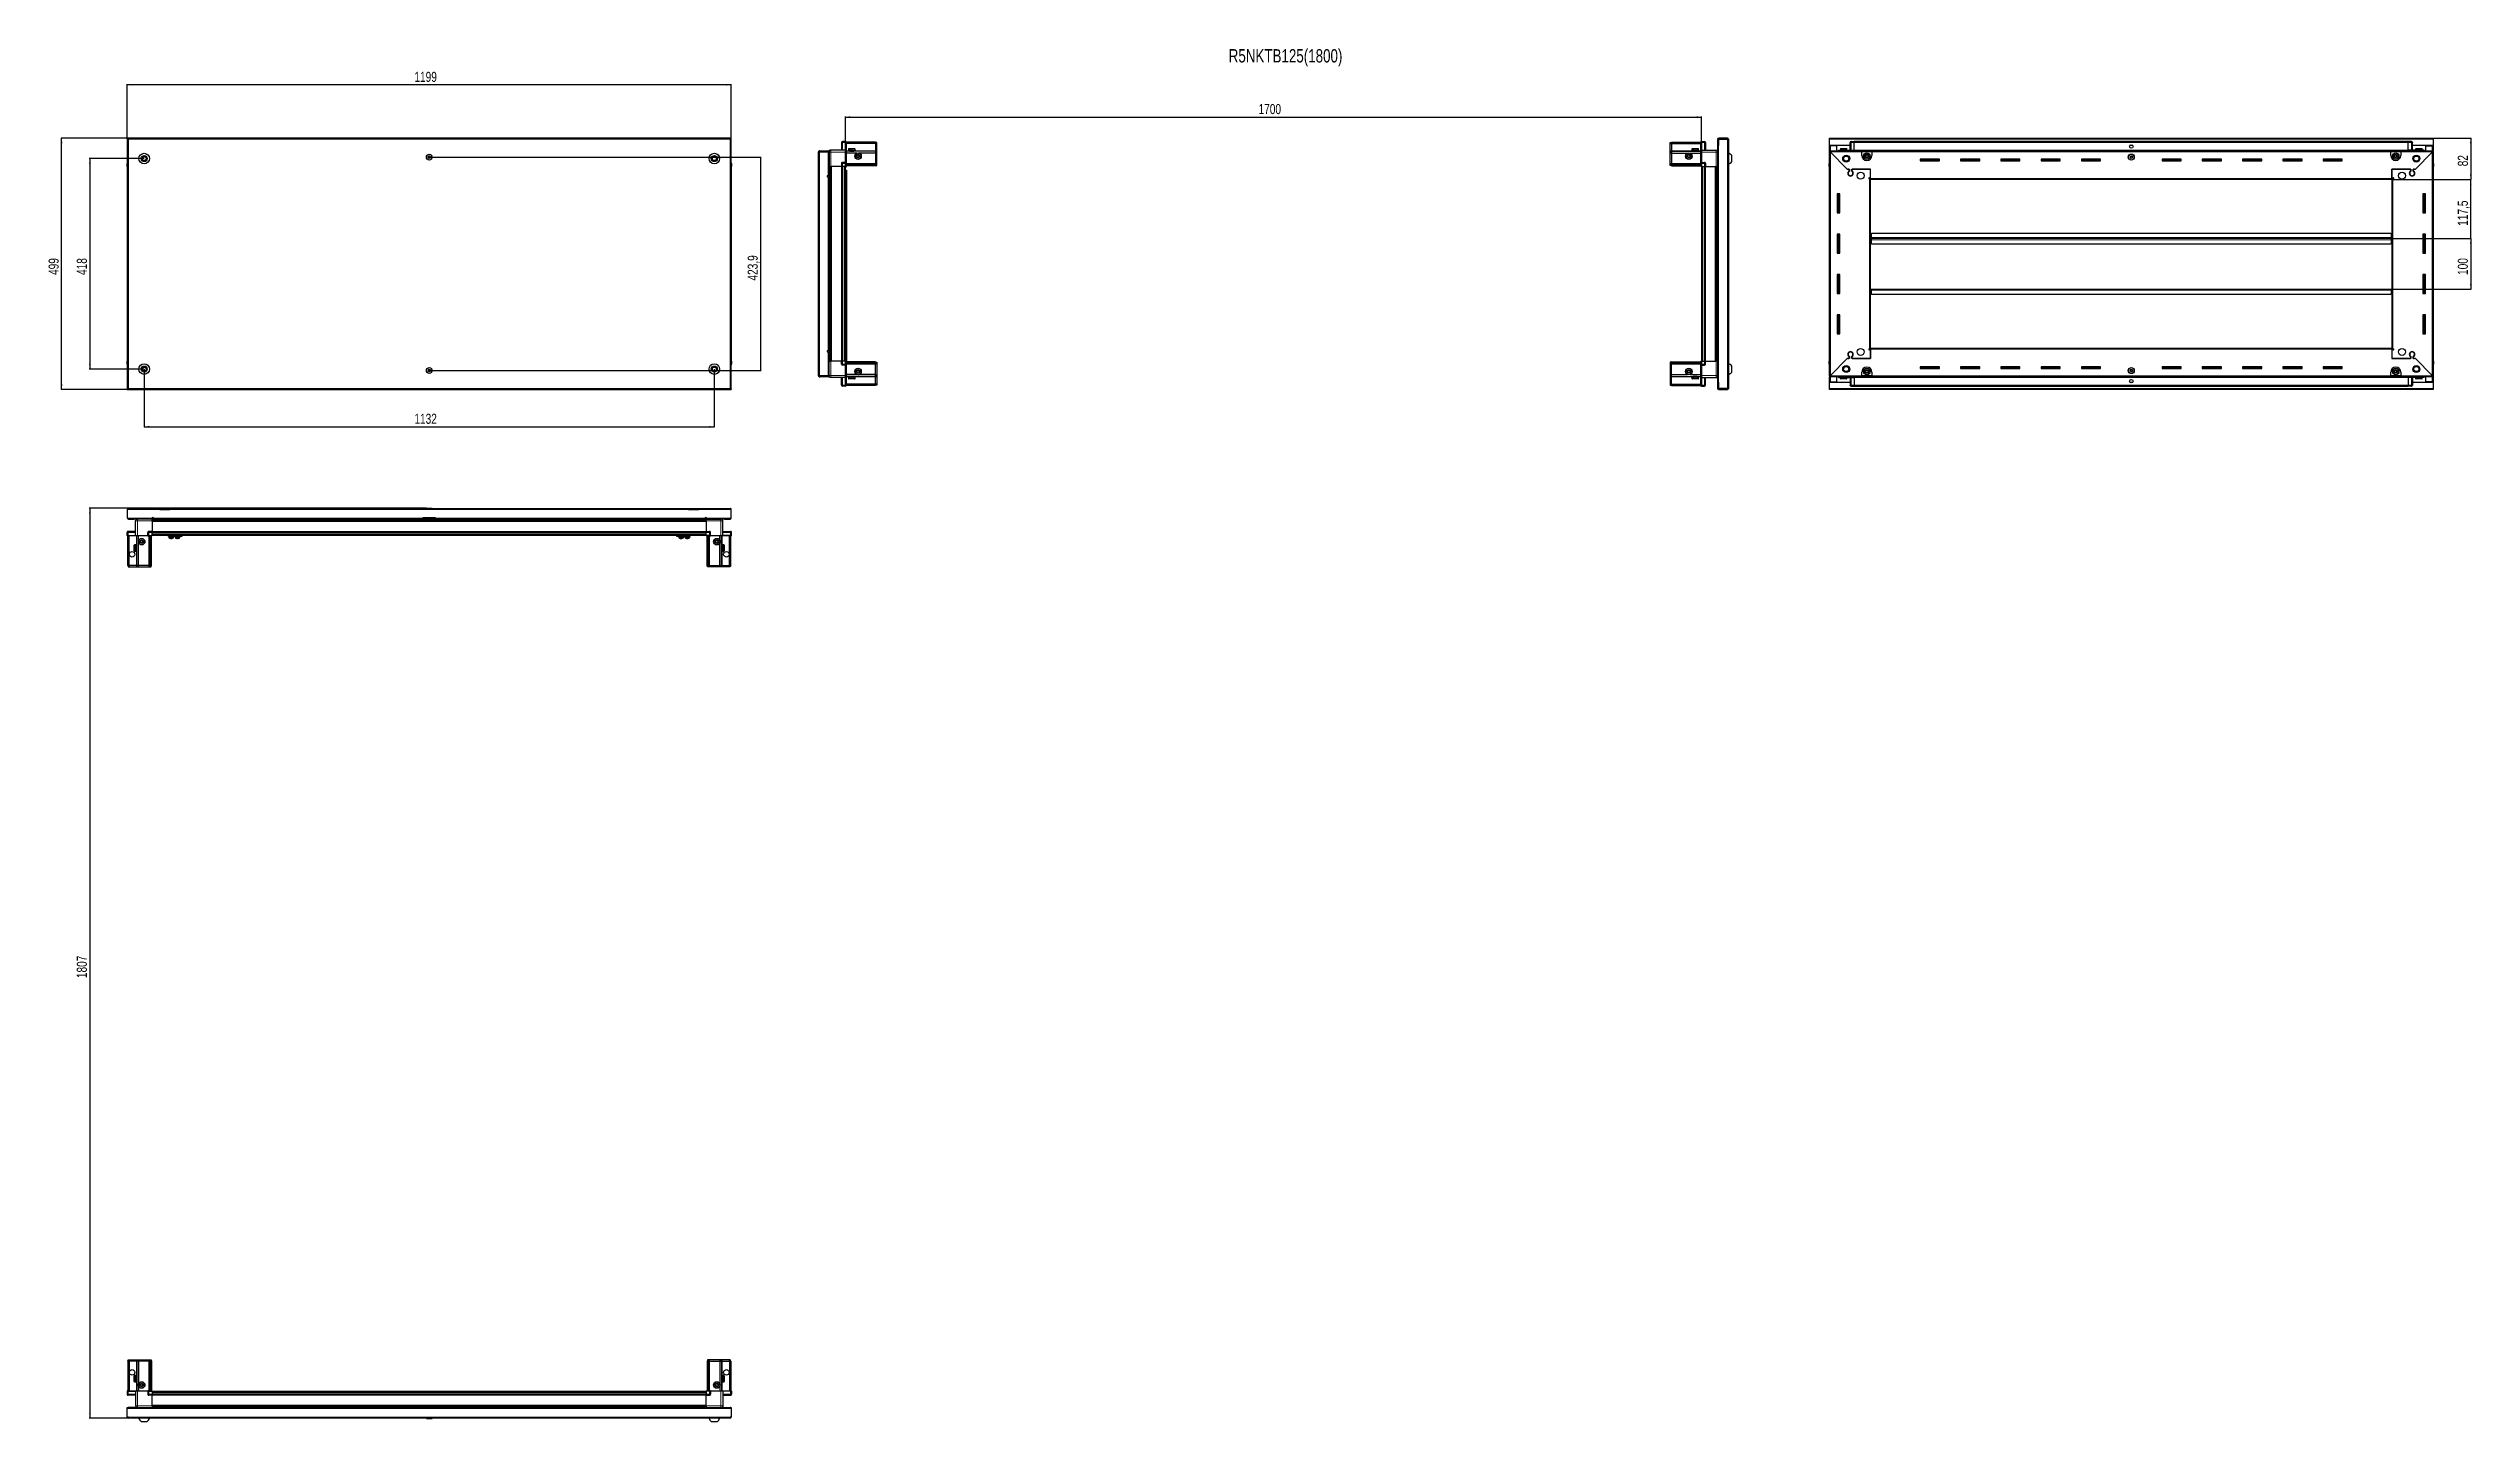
# Model space of a CAD drawing. Header units: millimetres. Extents: x 1315 to 6126, y -1123 to 1604.
import ezdxf

# ---------------------------------------------------------------- set-up
doc = ezdxf.new("R2010")
doc.units = ezdxf.units.MM
doc.layers.add('FORMAT', color=7, linetype='Continuous')
doc.styles.add('SLDTEXTSTYLE0', font='TXT', dxfattribs={"width": 0.75})
doc.dimstyles.new('SLDDIMSTYLE0', dxfattribs={"dimtxt": 20, "dimasz": 10, "dimexe": 0, "dimexo": 0.0625, "dimgap": 5, "dimtad": 2, "dimdec": 1, "dimrnd": 1e-09, "dimzin": 12, "dimdsep": 46, "dimtxsty": 'SLDTEXTSTYLE0', "dimsah": 1, "dimcen": 0.09, "dimadec": 0, "dimazin": 3, "dimtfac": 1, "dimtofl": 0, "dimtmove": 0, "dimatfit": 3, "dimfxl": 0, "dimfrac": 2, "dimtolj": 1, "dimtzin": 12, "dimarcsym": 0})

msp = doc.modelspace()

# ---------------------------------------------------------------- texts
at = {"layer": 'FORMAT', "insert": (3658.14, 1602.62), "char_height": 26.4583, "attachment_point": 1, "style": 'SLDTEXTSTYLE0'}
msp.add_mtext('R5NKTB125(1800)', dxfattribs=at)

# ---------------------------------------------------------------- blocks, each defined once
blk = doc.blocks.new('_D')
at = {"layer": 'FORMAT'}
for p, q in [((1471.3, 1425.8), (1339.8, 1425.8)), ((1340.8, 926.8), (1340.8, 1425.8)), ((1471.3, 926.8), (1339.8, 926.8))]:
    blk.add_line(p, q, dxfattribs=at)
for points in [[(1340.8, 1425.8), (1339.3, 1415.8), (1342.4, 1415.8)], [(1340.8, 926.8), (1342.4, 936.8), (1339.3, 936.8)]]:
    blk.add_solid(points, dxfattribs=at)
at = {"layer": 'FORMAT', "insert": (1315, 1154.2), "char_height": 20, "attachment_point": 1, "rotation": 90, "style": 'SLDTEXTSTYLE0'}
blk.add_mtext('499', dxfattribs=at)
blk = doc.blocks.new('_D_1')
at = {"layer": 'FORMAT'}
for p, q in [((1471.3, 1425.8), (1471.3, 1532.8)), ((2670.3, 1531.8), (1471.3, 1531.8)), ((2670.3, 1425.8), (2670.3, 1532.8))]:
    blk.add_line(p, q, dxfattribs=at)
for points in [[(1471.3, 1531.8), (1481.3, 1530.3), (1481.3, 1533.4)], [(2670.3, 1531.8), (2660.3, 1533.4), (2660.3, 1530.3)]]:
    blk.add_solid(points, dxfattribs=at)
at = {"layer": 'FORMAT', "insert": (2041.3, 1557.6), "char_height": 20, "attachment_point": 1, "style": 'SLDTEXTSTYLE0'}
blk.add_mtext('1199', dxfattribs=at)
blk = doc.blocks.new('_D_2')
at = {"layer": 'FORMAT'}
for p, q in [((1504.8, 967.3), (1504.8, 851.8)), ((2636.8, 967.3), (2636.8, 851.8)), ((1504.8, 852.8), (2636.8, 852.8))]:
    blk.add_line(p, q, dxfattribs=at)
for points in [[(1504.8, 852.8), (1514.8, 851.3), (1514.8, 854.4)], [(2636.8, 852.8), (2626.8, 854.4), (2626.8, 851.3)]]:
    blk.add_solid(points, dxfattribs=at)
at = {"layer": 'FORMAT', "insert": (2041.3, 878.6), "char_height": 20, "attachment_point": 1, "style": 'SLDTEXTSTYLE0'}
blk.add_mtext('1132', dxfattribs=at)
blk = doc.blocks.new('_D_3')
at = {"layer": 'FORMAT'}
for p, q in [((2070.8, 1388.3), (2729.8, 1388.3)), ((2728.8, 1388.3), (2728.8, 964.5)), ((2070.8, 964.5), (2729.8, 964.5))]:
    blk.add_line(p, q, dxfattribs=at)
for points in [[(2728.8, 1388.3), (2727.3, 1378.3), (2730.4, 1378.3)], [(2728.8, 964.5), (2730.4, 974.5), (2727.3, 974.5)]]:
    blk.add_solid(points, dxfattribs=at)
at = {"layer": 'FORMAT', "insert": (2703, 1143.1), "char_height": 20, "attachment_point": 1, "rotation": 90, "style": 'SLDTEXTSTYLE0'}
blk.add_mtext('423,9', dxfattribs=at)
blk = doc.blocks.new('_D_4')
at = {"layer": 'FORMAT'}
for p, q in [((1504.8, 1385.3), (1395.8, 1385.3)), ((1396.8, 1385.3), (1396.8, 967.3)), ((1504.8, 967.3), (1395.8, 967.3))]:
    blk.add_line(p, q, dxfattribs=at)
for points in [[(1396.8, 1385.3), (1395.3, 1375.3), (1398.4, 1375.3)], [(1396.8, 967.3), (1398.4, 977.3), (1395.3, 977.3)]]:
    blk.add_solid(points, dxfattribs=at)
at = {"layer": 'FORMAT', "insert": (1371, 1154.2), "char_height": 20, "attachment_point": 1, "rotation": 90, "style": 'SLDTEXTSTYLE0'}
blk.add_mtext('418', dxfattribs=at)
blk = doc.blocks.new('_D_5')
at = {"layer": 'FORMAT'}
for p, q in [((2897, 1369.3), (2897, 1468.8)), ((2897, 1467.8), (4597, 1467.8)), ((4597, 1369.3), (4597, 1468.8))]:
    blk.add_line(p, q, dxfattribs=at)
for points in [[(2897, 1467.8), (2907, 1466.3), (2907, 1469.4)], [(4597, 1467.8), (4587, 1469.4), (4587, 1466.3)]]:
    blk.add_solid(points, dxfattribs=at)
at = {"layer": 'FORMAT', "insert": (3717.4, 1493.6), "char_height": 20, "attachment_point": 1, "style": 'SLDTEXTSTYLE0'}
blk.add_mtext('1700', dxfattribs=at)
blk = doc.blocks.new('_D_6')
at = {"layer": 'FORMAT'}
for p, q in [((6049.7, 1425.8), (6125.2, 1425.8)), ((6124.2, 1425.8), (6124.2, 1343.8)), ((5967.7, 1343.8), (6125.2, 1343.8))]:
    blk.add_line(p, q, dxfattribs=at)
for points in [[(6124.2, 1425.8), (6122.6, 1415.8), (6125.7, 1415.8)], [(6124.2, 1343.8), (6125.7, 1353.8), (6122.6, 1353.8)]]:
    blk.add_solid(points, dxfattribs=at)
at = {"layer": 'FORMAT', "insert": (6098.4, 1370), "char_height": 20, "attachment_point": 1, "rotation": 90, "style": 'SLDTEXTSTYLE0'}
blk.add_mtext('82', dxfattribs=at)
blk = doc.blocks.new('_D_7')
at = {"layer": 'FORMAT'}
for p, q in [((5967.7, 1343.8), (6125.2, 1343.8)), ((6124.2, 1226.3), (6124.2, 1343.8)), ((5966.7, 1226.3), (6125.2, 1226.3))]:
    blk.add_line(p, q, dxfattribs=at)
for points in [[(6124.2, 1343.8), (6122.6, 1333.8), (6125.7, 1333.8)], [(6124.2, 1226.3), (6125.7, 1236.3), (6122.6, 1236.3)]]:
    blk.add_solid(points, dxfattribs=at)
at = {"layer": 'FORMAT', "insert": (6098.4, 1251.8), "char_height": 20, "attachment_point": 1, "rotation": 90, "style": 'SLDTEXTSTYLE0'}
blk.add_mtext('117,5', dxfattribs=at)
blk = doc.blocks.new('_D_8')
at = {"layer": 'FORMAT'}
for p, q in [((5966.7, 1226.3), (6125.2, 1226.3)), ((6124.2, 1226.3), (6124.2, 1126.3)), ((5966.7, 1126.3), (6125.2, 1126.3))]:
    blk.add_line(p, q, dxfattribs=at)
for points in [[(6124.2, 1226.3), (6122.6, 1216.3), (6125.7, 1216.3)], [(6124.2, 1126.3), (6125.7, 1136.3), (6122.6, 1136.3)]]:
    blk.add_solid(points, dxfattribs=at)
at = {"layer": 'FORMAT', "insert": (6098.4, 1154.2), "char_height": 20, "attachment_point": 1, "rotation": 90, "style": 'SLDTEXTSTYLE0'}
blk.add_mtext('100', dxfattribs=at)
blk = doc.blocks.new('_D_9')
at = {"layer": 'FORMAT'}
for p, q in [((2065, 690.8), (1395.8, 690.8)), ((1396.8, 690.8), (1396.8, -1116.2)), ((1473.4, -1116.2), (1395.8, -1116.2))]:
    blk.add_line(p, q, dxfattribs=at)
for points in [[(1396.8, 690.8), (1395.3, 680.8), (1398.4, 680.8)], [(1396.8, -1116.2), (1398.4, -1106.2), (1395.3, -1106.2)]]:
    blk.add_solid(points, dxfattribs=at)
at = {"layer": 'FORMAT', "insert": (1371, -242.2), "char_height": 20, "attachment_point": 1, "rotation": 90, "style": 'SLDTEXTSTYLE0'}
blk.add_mtext('1807', dxfattribs=at)

# ---------------------------------------------------------------- dimensions: what is measured, and where the dimension line sits
at = {"layer": 'FORMAT'}
for base, p1, p2, picture, middle in [((1471.32, 1531.82), (2670.32, 1425.82), (1471.32, 1425.82), '_D_1', (2070.82, 1531.82)), ((2636.82, 852.82), (1504.82, 967.32), (2636.82, 967.32), '_D_2', (2070.82, 852.82))]:
    dim = msp.add_linear_dim(base=base, p1=p1, p2=p2, dimstyle='SLDDIMSTYLE0', dxfattribs=at)
    dim.commit()
    dim.dimension.update_dxf_attribs({"geometry": picture, "text_midpoint": middle, "dimtype": 160})
for base, p1, p2, angle, picture, middle in [((4596.98, 1467.82), (2896.98, 1369.32), (4596.98, 1369.32), 0, '_D_5', (3746.98, 1467.82)), ((1340.82, 1425.82), (1471.32, 926.82), (1471.32, 1425.82), 90, '_D', (1340.82, 1176.32)), ((6124.19, 1343.82), (6049.68, 1425.82), (5967.68, 1343.82), 90, '_D_6', (6124.19, 1384.82)), ((1396.82, 967.32), (1504.82, 1385.32), (1504.82, 967.32), 90, '_D_4', (1396.82, 1176.32)), ((2728.8202948, 964.47343353), (2070.8199379, 1388.32343353), (2070.8199379, 964.47343353), 90, '_D_3', (2728.8202948, 1176.39843353)), ((6124.19, 1343.82), (5966.68, 1226.32), (5967.68, 1343.82), 90, '_D_7', (6124.19, 1285.07)), ((6124.19, 1126.32), (5966.68, 1226.32), (5966.68, 1126.32), 90, '_D_8', (6124.19, 1176.32)), ((1396.82, -1116.15), (2065.03, 690.85), (1473.42, -1116.15), 90, '_D_9', (1396.82, -212.65))]:
    dim = msp.add_linear_dim(base=base, p1=p1, p2=p2, angle=angle, dimstyle='SLDDIMSTYLE0', dxfattribs=at)
    dim.commit()
    dim.dimension.update_dxf_attribs({"geometry": picture, "text_midpoint": middle, "dimtype": 160})

# ---------------------------------------------------------------- linework, layer by layer
at = {"color": 7, "linetype": 'Continuous', "lineweight": 25}
for p, q in [((1473.42, 1425.82), (1471.32, 1425.82)), ((1471.32, 1424.32), (1471.32, 1425.82)), ((1471.32, 1424.32), (1473.42, 1424.32)), ((1471.32, 1424.32), (1471.32, 1423.72)), ((1471.32, 1423.72), (1471.32, 928.92)), ((1471.32, 1423.72), (1473.42, 1423.72)), ((2668.22, 1425.82), (1473.42, 1425.82)), ((1473.42, 1425.82), (1473.42, 1423.72)), ((2668.22, 1423.72), (2668.22, 1425.82)), ((2670.32, 1425.82), (2668.22, 1425.82)), ((2668.22, 1424.32), (2670.32, 1424.32)), ((2668.22, 1423.72), (2670.32, 1423.72)), ((2670.32, 1424.32), (2670.32, 1425.82)), ((2670.32, 1423.72), (2670.32, 1424.32)), ((2670.32, 928.92), (2670.32, 1423.72)), ((2845.13, 1398.47), (2843.63, 1398.47)), ((2843.63, 1397.97), (2843.63, 1398.47)), ((2843.63, 954.67), (2843.63, 1397.97)), ((2845.73, 1399.07), (2845.73, 1400.57)), ((2845.73, 1400.57), (2846.63, 1400.57)), ((2845.73, 1399.07), (2846.63, 1399.07)), ((2845.73, 1398.57), (2863.13, 1398.57)), ((2846.63, 1399.07), (2846.63, 1400.57)), ((2846.63, 1400.57), (2863.13, 1400.57)), ((2846.63, 1399.07), (2863.13, 1399.07)), ((2863.13, 1399.07), (2863.13, 1400.57)), ((2864.63, 1398.57), (2863.13, 1398.57)), ((2863.13, 1398.57), (2863.13, 1351.07)), ((2864.63, 1398.32), (2864.63, 1369.32)), ((2897.13, 1402.32), (2868.13, 1402.32)), ((2889.13, 1417.32), (2889.13, 1402.32)), ((2897.13, 1419.32), (2891.13, 1419.32)), ((2897.13, 1419.32), (2897.46, 1419.32)), ((2897.13, 1419.32), (2897.13, 1417.32)), ((2897.13, 1402.52), (2897.13, 1417.32)), ((2897.13, 1402.52), (2897.13, 1417.32)), ((2897.13, 1402.32), (2897.13, 1402.52)), ((2897.13, 1402.32), (2898.33, 1402.32)), ((2897.13, 1398.32), (2897.13, 1402.32)), ((2897.13, 1378.02), (2897.13, 1398.32)), ((2898.33, 1418.82), (2897.46, 1419.32)), ((2898.33, 1417.32), (2898.33, 1418.82)), ((2956.63, 1417.82), (2898.33, 1417.82)), ((2898.33, 1417.32), (2898.33, 1402.52)), ((2956.63, 1415.32), (2898.33, 1415.32)), ((2898.33, 1402.52), (2898.33, 1402.32)), ((2898.33, 1402.32), (2898.33, 1398.32)), ((2956.63, 1399.82), (2898.33, 1399.82)), ((2898.33, 1398.32), (2898.33, 1378.02)), ((2919.63, 1396.32), (2898.33, 1396.32)), ((2903.13, 1404.22), (2903.13, 1401.82)), ((2903.13, 1401.82), (2903.13, 1401.32)), ((2903.13, 1401.32), (2903.26, 1401.32)), ((2903.45, 1401.82), (2903.26, 1401.82)), ((2903.26, 1401.82), (2903.26, 1401.32)), ((2903.26, 1401.32), (2903.45, 1401.32)), ((2903.45, 1401.82), (2903.45, 1401.32)), ((2903.45, 1401.32), (2903.98, 1401.32)), ((2903.93, 1405.02), (2911.09, 1405.02)), ((2904.38, 1401.82), (2903.98, 1401.82)), ((2903.98, 1401.82), (2903.98, 1401.32)), ((2903.98, 1401.32), (2904.38, 1401.32)), ((2904.38, 1401.82), (2904.38, 1401.32)), ((2904.38, 1401.32), (2905.25, 1401.32)), ((2905.23, 1401.32), (2905.23, 1401.22)), ((2905.23, 1401.22), (2914.03, 1401.22)), ((2905.82, 1401.82), (2905.25, 1401.82)), ((2905.25, 1401.82), (2905.25, 1401.32)), ((2905.25, 1401.32), (2905.82, 1401.32)), ((2905.63, 1400.82), (2906.32, 1400.34)), ((2905.63, 1400.82), (2910.66, 1400.82)), ((2906.32, 1400.34), (2905.63, 1399.86)), ((2905.63, 1399.86), (2905.63, 1399.82)), ((2905.63, 1399.86), (2910.66, 1399.86)), ((2905.82, 1401.82), (2905.82, 1401.32)), ((2905.82, 1401.32), (2906.95, 1401.32)), ((2906.32, 1400.34), (2910.48, 1400.34)), ((2907.64, 1401.82), (2906.95, 1401.82)), ((2906.95, 1401.82), (2906.95, 1401.32)), ((2906.95, 1401.32), (2907.64, 1401.32)), ((2907.64, 1401.82), (2907.64, 1401.32)), ((2907.64, 1401.32), (2908.91, 1401.32)), ((2909.65, 1401.82), (2908.91, 1401.82)), ((2908.91, 1401.82), (2908.91, 1401.32)), ((2908.91, 1401.32), (2909.14, 1401.32)), ((2909.14, 1401.82), (2909.14, 1401.32)), ((2909.64, 1401.82), (2909.64, 1401.32)), ((2909.64, 1401.32), (2909.65, 1401.32)), ((2909.65, 1401.82), (2909.65, 1401.32)), ((2909.65, 1401.32), (2910.94, 1401.32)), ((2910.48, 1400.34), (2912.94, 1400.34)), ((2910.66, 1400.82), (2913.63, 1400.82)), ((2910.66, 1399.86), (2913.63, 1399.86)), ((2911.65, 1401.82), (2910.94, 1401.82)), ((2910.94, 1401.82), (2910.94, 1401.32)), ((2911, 1401.82), (2911, 1401.32)), ((2911, 1401.32), (2911.65, 1401.32)), ((2911.09, 1405.02), (2915.33, 1405.02)), ((2911.65, 1401.82), (2911.65, 1401.32)), ((2911.65, 1401.32), (2912.84, 1401.32)), ((2913.46, 1401.82), (2912.84, 1401.82)), ((2912.84, 1401.82), (2912.84, 1401.32)), ((2912.84, 1401.32), (2913.46, 1401.32)), ((2912.94, 1400.34), (2913.63, 1400.82)), ((2913.63, 1399.86), (2912.94, 1400.34)), ((2913.46, 1401.82), (2913.46, 1401.32)), ((2913.46, 1401.32), (2914.43, 1401.32)), ((2913.63, 1399.82), (2913.63, 1399.86)), ((2914.03, 1401.22), (2914.03, 1401.32)), ((2914.9, 1401.82), (2914.43, 1401.82)), ((2914.43, 1401.82), (2914.43, 1401.32)), ((2914.43, 1401.32), (2914.9, 1401.32)), ((2914.9, 1401.82), (2914.9, 1401.32)), ((2914.9, 1401.32), (2915.55, 1401.32)), ((2915.82, 1401.82), (2915.55, 1401.82)), ((2915.55, 1401.82), (2915.55, 1401.32)), ((2915.55, 1401.32), (2915.82, 1401.32)), ((2915.82, 1401.82), (2915.82, 1401.32)), ((2915.82, 1401.32), (2916.09, 1401.32)), ((2916.13, 1401.82), (2916.09, 1401.82)), ((2916.09, 1401.82), (2916.09, 1401.32)), ((2916.09, 1401.32), (2916.13, 1401.32)), ((2916.13, 1401.82), (2916.13, 1404.22)), ((2916.13, 1401.82), (2916.13, 1401.32)), ((2956.63, 1396.32), (2924.63, 1396.32)), ((2956.63, 1417.82), (2956.63, 1415.32)), ((2959.63, 1417.02), (2956.63, 1417.82)), ((2956.63, 1415.32), (2956.63, 1400.82)), ((2959.63, 1415.17), (2956.63, 1415.32)), ((2956.63, 1400.82), (2956.63, 1399.82)), ((2956.63, 1399.82), (2956.63, 1396.32)), ((2959.63, 1399.02), (2956.63, 1399.82)), ((2956.63, 1396.32), (2956.63, 1375.82)), ((2956.63, 1396.32), (2959.63, 1395.99)), ((2959.63, 1415.17), (2959.63, 1417.02)), ((2959.63, 1400.82), (2959.63, 1415.17)), ((2959.63, 1399.02), (2959.63, 1400.82)), ((2959.63, 1395.99), (2959.63, 1399.02)), ((2959.63, 1375.82), (2959.63, 1395.99)), ((4534.33, 1417.02), (4537.33, 1417.82)), ((4534.33, 1415.17), (4534.33, 1417.02)), ((4534.33, 1415.17), (4537.33, 1415.32)), ((4534.33, 1400.82), (4534.33, 1415.17)), ((4534.33, 1399.02), (4534.33, 1400.82)), ((4534.33, 1399.02), (4537.33, 1399.82)), ((4534.33, 1395.99), (4534.33, 1399.02)), ((4537.33, 1396.32), (4534.33, 1395.99)), ((4534.33, 1375.82), (4534.33, 1395.99)), ((4537.33, 1417.82), (4537.33, 1415.32)), ((4537.33, 1417.82), (4595.63, 1417.82)), ((4537.33, 1415.32), (4537.33, 1400.82)), ((4537.33, 1415.32), (4595.63, 1415.32)), ((4537.33, 1400.82), (4537.33, 1399.82)), ((4537.33, 1399.82), (4537.33, 1396.32)), ((4537.33, 1399.82), (4595.63, 1399.82)), ((4537.33, 1396.32), (4537.33, 1375.82)), ((4537.33, 1396.32), (4569.33, 1396.32)), ((4574.33, 1396.32), (4595.63, 1396.32)), ((4577.83, 1404.22), (4577.83, 1401.32)), ((4577.83, 1401.32), (4577.86, 1401.32)), ((4577.98, 1401.82), (4577.86, 1401.82)), ((4577.86, 1401.82), (4577.86, 1401.32)), ((4577.86, 1401.32), (4577.98, 1401.32)), ((4577.98, 1401.82), (4577.98, 1401.32)), ((4577.98, 1401.32), (4578.39, 1401.32)), ((4578.73, 1401.82), (4578.39, 1401.82)), ((4578.39, 1401.82), (4578.39, 1401.32)), ((4578.39, 1401.32), (4578.73, 1401.32)), ((4578.63, 1405.02), (4590.03, 1405.02)), ((4578.73, 1401.82), (4578.73, 1401.32)), ((4578.73, 1401.32), (4579.51, 1401.32)), ((4580.03, 1401.82), (4579.51, 1401.82)), ((4579.51, 1401.82), (4579.51, 1401.32)), ((4579.51, 1401.32), (4580.03, 1401.32)), ((4579.93, 1401.32), (4579.93, 1401.22)), ((4579.93, 1401.22), (4588.73, 1401.22)), ((4580.03, 1401.82), (4580.03, 1401.32)), ((4580.03, 1401.32), (4581.09, 1401.32)), ((4580.33, 1400.82), (4581.02, 1400.34)), ((4580.33, 1400.82), (4588.33, 1400.82)), ((4581.02, 1400.34), (4580.33, 1399.86)), ((4580.33, 1399.86), (4580.33, 1399.82)), ((4580.33, 1399.86), (4588.33, 1399.86)), ((4581.02, 1400.34), (4587.64, 1400.34)), ((4581.75, 1401.82), (4581.09, 1401.82)), ((4581.09, 1401.82), (4581.09, 1401.32)), ((4581.09, 1401.32), (4581.75, 1401.32)), ((4581.75, 1401.82), (4581.75, 1401.32)), ((4581.75, 1401.32), (4582.99, 1401.32)), ((4583.72, 1401.82), (4582.99, 1401.82)), ((4582.99, 1401.82), (4582.99, 1401.32)), ((4582.99, 1401.32), (4583.42, 1401.32)), ((4583.42, 1401.82), (4583.42, 1401.32)), ((4583.72, 1401.82), (4583.72, 1401.32)), ((4583.72, 1401.32), (4585.02, 1401.32)), ((4585.75, 1401.82), (4585.02, 1401.82)), ((4585.02, 1401.82), (4585.02, 1401.32)), ((4585.29, 1401.82), (4585.29, 1401.32)), ((4585.29, 1401.32), (4585.75, 1401.32)), ((4585.75, 1401.82), (4585.75, 1401.32)), ((4585.75, 1401.32), (4586.98, 1401.32)), ((4587.64, 1401.82), (4586.98, 1401.82)), ((4586.98, 1401.82), (4586.98, 1401.32)), ((4586.98, 1401.32), (4587.64, 1401.32)), ((4587.64, 1401.82), (4587.64, 1401.32)), ((4587.64, 1401.32), (4588.69, 1401.32)), ((4587.64, 1400.34), (4588.33, 1400.82)), ((4588.33, 1399.86), (4587.64, 1400.34)), ((4588.33, 1399.82), (4588.33, 1399.86)), ((4589.21, 1401.82), (4588.69, 1401.82)), ((4588.69, 1401.82), (4588.69, 1401.32)), ((4588.69, 1401.32), (4589.21, 1401.32)), ((4588.73, 1401.22), (4588.73, 1401.32)), ((4589.21, 1401.82), (4589.21, 1401.32)), ((4589.21, 1401.32), (4589.96, 1401.32)), ((4590.29, 1401.82), (4589.96, 1401.82)), ((4589.96, 1401.82), (4589.96, 1401.32)), ((4589.96, 1401.32), (4590.29, 1401.32)), ((4590.29, 1401.82), (4590.29, 1401.32)), ((4590.29, 1401.32), (4590.69, 1401.32)), ((4590.8, 1401.82), (4590.69, 1401.82)), ((4590.69, 1401.82), (4590.69, 1401.32)), ((4590.69, 1401.32), (4590.8, 1401.32)), ((4590.8, 1401.82), (4590.8, 1401.32)), ((4590.8, 1401.32), (4590.83, 1401.32)), ((4590.83, 1401.32), (4590.83, 1404.22)), ((4596.49, 1419.32), (4595.63, 1418.82)), ((4596.49, 1419.32), (4595.63, 1418.82)), ((4595.63, 1418.82), (4595.63, 1417.32)), ((4595.63, 1402.52), (4595.63, 1417.32)), ((4595.63, 1402.32), (4595.63, 1402.52)), ((4596.83, 1402.32), (4595.63, 1402.32)), ((4595.63, 1398.32), (4595.63, 1402.32)), ((4595.63, 1378.02), (4595.63, 1398.32)), ((4596.83, 1419.32), (4596.49, 1419.32)), ((4596.83, 1419.32), (4596.49, 1419.32)), ((4596.83, 1417.32), (4596.83, 1419.32)), ((4596.83, 1419.32), (4596.83, 1419.32)), ((4596.83, 1419.32), (4602.83, 1419.32)), ((4596.83, 1417.32), (4596.83, 1402.52)), ((4596.83, 1402.52), (4596.83, 1402.32)), ((4596.83, 1402.32), (4596.83, 1398.32)), ((4596.83, 1402.32), (4625.83, 1402.32)), ((4596.83, 1398.32), (4596.83, 1378.02)), ((4604.83, 1417.32), (4604.83, 1402.32)), ((4628.73, 1410.82), (4628.73, 941.82)), ((4628.73, 1410.82), (4630.83, 1410.82)), ((4628.83, 1423.72), (4628.83, 1411.32)), ((4628.83, 1411.32), (4630.33, 1411.32)), ((4630.33, 1423.72), (4630.33, 1411.32)), ((4630.83, 1410.82), (4630.83, 1423.72)), ((4630.83, 1423.72), (4648.23, 1423.72)), ((4648.23, 1425.82), (4630.93, 1425.82)), ((4648.23, 1424.32), (4630.93, 1424.32)), ((4648.23, 1424.32), (4648.23, 1425.82)), ((4648.23, 1423.72), (4650.33, 1423.72)), ((4650.33, 1423.72), (4650.33, 928.92)), ((4850.68, 1423.72), (4850.68, 1425.82)), ((4850.68, 1425.82), (6049.68, 1425.82)), ((4850.68, 1411.32), (4850.68, 1423.72)), ((4891.68, 1411.32), (4850.68, 1411.32)), ((4850.68, 1410.82), (4850.68, 1411.32)), ((4850.68, 1400.57), (4850.68, 1410.82)), ((4850.68, 1410.82), (4852.78, 1410.82)), ((4850.68, 1399.07), (4850.68, 1400.57)), ((4850.68, 1400.57), (4851.68, 1400.57)), ((4850.68, 1398.57), (4850.68, 1399.07)), ((4850.68, 1399.07), (4851.68, 1399.07)), ((4850.68, 954.07), (4850.68, 1398.57)), ((4852.18, 1398.57), (4850.68, 1398.57)), ((4851.68, 1399.07), (4851.68, 1400.57)), ((4851.68, 1400.57), (4915.18, 1400.57)), ((4852.18, 1410.82), (4852.18, 1411.32)), ((4852.28, 1398.47), (4886.18, 1364.57)), ((4865.68, 1410.82), (4852.78, 1410.82)), ((4886.88, 1363.87), (4852.78, 1397.97)), ((4865.68, 1400.57), (4865.68, 1410.82)), ((4871.18, 1402.32), (4900.18, 1402.32)), ((4872.68, 1404.22), (4872.68, 1402.32)), ((4873.48, 1405.02), (4884.88, 1405.02)), ((4885.68, 1402.32), (4885.68, 1404.22)), ((4891.68, 1402.32), (4891.68, 1417.32)), ((4892.36, 1418.82), (4892.36, 1418.82)), ((4893.68, 1419.32), (4900.18, 1419.32)), ((4893.68, 1419.32), (4900.18, 1419.32)), ((4900.11, 1400.57), (4900.18, 1402.29)), ((4900.18, 1419.32), (4900.18, 1419.32)), ((4900.18, 1419.32), (4900.18, 1419.32)), ((4900.18, 1419.32), (4900.18, 1417.32)), ((6000.18, 1419.17), (4900.18, 1419.17)), ((4900.18, 1402.32), (4900.18, 1417.32)), ((4900.18, 1402.32), (4900.18, 1401.82)), ((4900.18, 1401.17), (6000.18, 1401.17)), ((4915.18, 1398.47), (4915.18, 1400.57)), ((4915.18, 1400.57), (4935.18, 1400.57)), ((4915.18, 1399.07), (4935.18, 1399.07)), ((4915.18, 1391.57), (4915.18, 1398.47)), ((4935.18, 1400.57), (5965.18, 1400.57)), ((4935.18, 1400.57), (4935.18, 1398.47)), ((4935.18, 1398.47), (4935.18, 1391.57)), ((5453.06, 1411.32), (5447.31, 1411.32)), ((5965.18, 1398.47), (5965.18, 1400.57)), ((5965.18, 1400.57), (5985.18, 1400.57)), ((5965.18, 1399.07), (5985.18, 1399.07)), ((5965.18, 1391.57), (5965.18, 1398.47)), ((5985.18, 1400.57), (5985.18, 1398.47)), ((5985.18, 1400.57), (6048.68, 1400.57)), ((5985.18, 1398.47), (5985.18, 1391.57)), ((6000.18, 1419.32), (6000.18, 1419.32)), ((6006.68, 1419.32), (6000.18, 1419.32)), ((6006.68, 1419.32), (6000.18, 1419.32)), ((6000.18, 1419.32), (6000.18, 1417.32)), ((6000.18, 1402.32), (6000.18, 1417.32)), ((6000.18, 1402.32), (6000.18, 1401.82)), ((6029.18, 1402.32), (6000.18, 1402.32)), ((6000.18, 1402.29), (6000.26, 1400.57)), ((6008.68, 1417.32), (6008.68, 1417.32)), ((6008.68, 1402.32), (6008.68, 1417.32)), ((6049.68, 1411.32), (6008.68, 1411.32)), ((6047.58, 1397.97), (6013.48, 1363.87)), ((6014.18, 1364.57), (6048.08, 1398.47)), ((6014.68, 1404.22), (6014.68, 1402.32)), ((6015.48, 1405.02), (6026.88, 1405.02)), ((6027.68, 1402.32), (6027.68, 1404.22)), ((6034.68, 1400.57), (6034.68, 1410.82)), ((6034.68, 1410.82), (6047.58, 1410.82)), ((6047.58, 1410.82), (6049.68, 1410.82)), ((6048.18, 1410.82), (6048.18, 1411.32)), ((6048.18, 1398.57), (6049.68, 1398.57)), ((6048.68, 1399.07), (6048.68, 1400.57)), ((6048.68, 1400.57), (6049.68, 1400.57)), ((6048.68, 1399.07), (6049.68, 1399.07)), ((6049.68, 1425.82), (6049.68, 1423.72)), ((6049.68, 1423.72), (6049.68, 1411.32)), ((6049.68, 1410.82), (6049.68, 1411.32)), ((6049.68, 1410.82), (6049.68, 1400.57)), ((6049.68, 1399.07), (6049.68, 1400.57)), ((6049.68, 1399.07), (6049.68, 1398.57)), ((6049.68, 1398.57), (6049.68, 954.07)), ((1470.82, 1375.82), (1470.82, 1369.32)), ((1470.82, 1369.32), (1470.82, 1375.82)), ((1470.82, 1369.32), (1470.82, 1369.32)), ((1471.32, 1369.32), (1470.82, 1369.32)), ((1470.97, 1369.32), (1470.97, 983.32)), ((2670.32, 1377.15), (2670.32, 1377.15)), ((2670.32, 1369.32), (2670.82, 1369.32)), ((2670.67, 983.32), (2670.67, 1369.32)), ((2670.82, 1375.82), (2670.82, 1369.32)), ((2670.82, 1369.32), (2670.82, 1375.82)), ((2670.82, 1369.32), (2670.82, 1369.32)), ((2670.82, 1369.32), (2670.82, 1369.32)), ((2843.63, 1393.96), (2843.33, 1393.96)), ((2843.33, 1382.39), (2843.33, 1393.96)), ((2843.33, 1382.39), (2843.63, 1382.39)), ((2863.13, 1351.07), (2861.78, 1351.07)), ((2861.78, 1349.07), (2862.53, 1349.07)), ((2862.53, 1349.07), (2864.63, 1349.07)), ((2863.13, 1372.07), (2864.63, 1372.07)), ((2864.63, 1369.32), (2863.13, 1369.32)), ((2864.63, 1349.07), (2864.63, 1003.57)), ((2865.28, 983.32), (2865.28, 1369.32)), ((2867.07, 1369.32), (2867.07, 983.32)), ((2867.1, 1369.32), (2867.1, 983.32)), ((2889.13, 1369.32), (2868.13, 1369.32)), ((2889.13, 1375.82), (2889.13, 1369.32)), ((2889.13, 1369.32), (2891.13, 1369.32)), ((2889.78, 983.32), (2889.78, 1369.32)), ((2897.13, 1377.82), (2891.13, 1377.82)), ((2897.13, 1369.32), (2891.13, 1369.32)), ((2896.98, 983.32), (2896.98, 1369.32)), ((2896.98, 1362.32), (2899.48, 1362.32)), ((2897.13, 1377.82), (2897.13, 1378.02)), ((2897.13, 1377.82), (2897.13, 1375.82)), ((2897.13, 1377.82), (2898.33, 1377.82)), ((2897.13, 1369.32), (2897.13, 1375.82)), ((2897.13, 1369.32), (2897.13, 1375.82)), ((2897.13, 1369.32), (2897.46, 1369.32)), ((2897.13, 1369.32), (2897.13, 1369.32)), ((2897.46, 1369.32), (2897.46, 1375.82)), ((2898.33, 1369.32), (2897.46, 1369.32)), ((2897.46, 1369.32), (2897.46, 1369.32)), ((2898.33, 1378.02), (2898.33, 1377.82)), ((2898.33, 1377.15), (2898.33, 1377.82)), ((2898.33, 1377.15), (2898.33, 1369.32)), ((2956.63, 1374.82), (2898.33, 1374.82)), ((2956.63, 1373.82), (2898.33, 1373.82)), ((2956.63, 1372.32), (2898.33, 1372.32)), ((2956.63, 1370.82), (2898.33, 1370.82)), ((2899.48, 1362.32), (2899.48, 988.82)), ((2956.63, 1375.82), (2956.63, 1374.82)), ((2956.63, 1374.82), (2956.63, 1373.82)), ((2956.63, 1374.82), (2959.63, 1374.02)), ((2956.63, 1373.82), (2956.63, 1372.32)), ((2956.63, 1373.82), (2959.63, 1373.28)), ((2956.63, 1372.32), (2959.63, 1372.78)), ((2956.63, 1372.32), (2956.63, 1370.82)), ((2956.63, 1370.82), (2959.63, 1371.63)), ((2959.63, 1374.02), (2959.63, 1375.82)), ((2959.63, 1373.28), (2959.63, 1374.02)), ((2959.63, 1372.78), (2959.63, 1373.28)), ((2959.63, 1371.63), (2959.63, 1372.78)), ((4534.33, 1374.02), (4534.33, 1375.82)), ((4537.33, 1374.82), (4534.33, 1374.02)), ((4534.33, 1373.28), (4534.33, 1374.02)), ((4537.33, 1373.82), (4534.33, 1373.28)), ((4534.33, 1372.78), (4534.33, 1373.28)), ((4534.33, 1371.63), (4534.33, 1372.78)), ((4537.33, 1372.32), (4534.33, 1372.78)), ((4537.33, 1370.82), (4534.33, 1371.63)), ((4537.33, 1375.82), (4537.33, 1374.82)), ((4537.33, 1374.82), (4537.33, 1373.82)), ((4537.33, 1374.82), (4595.63, 1374.82)), ((4537.33, 1373.82), (4595.63, 1373.82)), ((4537.33, 1373.82), (4537.33, 1372.32)), ((4537.33, 1372.32), (4537.33, 1370.82)), ((4537.33, 1372.32), (4595.63, 1372.32)), ((4537.33, 1370.82), (4595.63, 1370.82)), ((4595.63, 1377.82), (4595.63, 1378.02)), ((4596.83, 1377.82), (4595.63, 1377.82)), ((4595.63, 1377.82), (4595.63, 1377.15)), ((4595.63, 1369.32), (4595.63, 1377.15)), ((4596.49, 1369.32), (4595.63, 1369.32)), ((4596.49, 1375.82), (4596.49, 1369.32)), ((4596.83, 1369.32), (4596.49, 1369.32)), ((4596.83, 1378.02), (4596.83, 1377.82)), ((4596.83, 1375.82), (4596.83, 1377.82)), ((4596.83, 1377.82), (4602.83, 1377.82)), ((4596.83, 1375.82), (4596.83, 1377.82)), ((4596.83, 1375.82), (4596.83, 1369.32)), ((4596.83, 1369.32), (4602.83, 1369.32)), ((4596.98, 1369.32), (4596.98, 983.32)), ((4604.83, 1369.32), (4602.83, 1369.32)), ((4604.18, 1369.32), (4604.18, 983.32)), ((4604.83, 1375.82), (4604.83, 1369.32)), ((4604.83, 1369.32), (4625.83, 1369.32)), ((4626.85, 983.32), (4626.85, 1369.32)), ((4626.88, 983.32), (4626.88, 1369.32)), ((4628.68, 1369.32), (4628.68, 983.32)), ((4656.93, 1379.32), (4656.93, 1391.32)), ((4850.18, 1375.82), (4850.18, 1369.32)), ((4850.18, 1369.32), (4850.18, 1375.82)), ((4850.18, 1369.32), (4850.18, 1369.32)), ((4850.68, 1369.32), (4850.18, 1369.32)), ((4850.33, 1369.32), (4850.33, 983.32)), ((4886.18, 1364.57), (4890.38, 1364.57)), ((4887.58, 1364.57), (4886.88, 1363.87)), ((4889.68, 1364.57), (4887.58, 1364.57)), ((4889.68, 1364.57), (4889.68, 1360.68)), ((4890.38, 1364.57), (4890.38, 1360.29)), ((4890.68, 1351.71), (4890.68, 1350.95)), ((4894.98, 1364.57), (4932.68, 1364.57)), ((4894.98, 1360.29), (4894.98, 1364.57)), ((4895.68, 1360.68), (4895.68, 1364.57)), ((4932.68, 1364.57), (4895.68, 1364.57)), ((4929.83, 1347.32), (4932.68, 1347.32)), ((4932.68, 1345.92), (4932.68, 1364.57)), ((4932.68, 1347.32), (4932.68, 1364.57)), ((5069.18, 1384.32), (5031.18, 1384.32)), ((5031.18, 1384.32), (5031.18, 1380.82)), ((5069.18, 1381.57), (5031.18, 1381.57)), ((5031.18, 1380.82), (5069.18, 1380.82)), ((5069.18, 1380.82), (5069.18, 1384.32)), ((5149.18, 1384.32), (5111.18, 1384.32)), ((5111.18, 1384.32), (5111.18, 1380.82)), ((5149.18, 1381.57), (5111.18, 1381.57)), ((5111.18, 1380.82), (5149.18, 1380.82)), ((5149.18, 1380.82), (5149.18, 1384.32)), ((5229.18, 1384.32), (5191.18, 1384.32)), ((5191.18, 1384.32), (5191.18, 1380.82)), ((5229.18, 1381.57), (5191.18, 1381.57)), ((5191.18, 1380.82), (5229.18, 1380.82)), ((5229.18, 1380.82), (5229.18, 1384.32)), ((5309.18, 1384.32), (5271.18, 1384.32)), ((5271.18, 1384.32), (5271.18, 1380.82)), ((5309.18, 1381.57), (5271.18, 1381.57)), ((5271.18, 1380.82), (5309.18, 1380.82)), ((5309.18, 1380.82), (5309.18, 1384.32)), ((5389.18, 1384.32), (5351.18, 1384.32)), ((5351.18, 1384.32), (5351.18, 1380.82)), ((5389.18, 1381.57), (5351.18, 1381.57)), ((5351.18, 1380.82), (5389.18, 1380.82)), ((5389.18, 1380.82), (5389.18, 1384.32)), ((5549.18, 1384.32), (5511.18, 1384.32)), ((5511.18, 1384.32), (5511.18, 1380.82)), ((5549.18, 1381.57), (5511.18, 1381.57)), ((5511.18, 1380.82), (5549.18, 1380.82)), ((5549.18, 1380.82), (5549.18, 1384.32)), ((5629.18, 1384.32), (5591.18, 1384.32)), ((5591.18, 1384.32), (5591.18, 1380.82)), ((5629.18, 1381.57), (5591.18, 1381.57)), ((5591.18, 1380.82), (5629.18, 1380.82)), ((5629.18, 1380.82), (5629.18, 1384.32)), ((5709.18, 1384.32), (5671.18, 1384.32)), ((5671.18, 1384.32), (5671.18, 1380.82)), ((5709.18, 1381.57), (5671.18, 1381.57)), ((5671.18, 1380.82), (5709.18, 1380.82)), ((5709.18, 1380.82), (5709.18, 1384.32)), ((5789.18, 1384.32), (5751.18, 1384.32)), ((5751.18, 1384.32), (5751.18, 1380.82)), ((5789.18, 1381.57), (5751.18, 1381.57)), ((5751.18, 1380.82), (5789.18, 1380.82)), ((5789.18, 1380.82), (5789.18, 1384.32)), ((5869.18, 1384.32), (5831.18, 1384.32)), ((5831.18, 1384.32), (5831.18, 1380.82)), ((5869.18, 1381.57), (5831.18, 1381.57)), ((5831.18, 1380.82), (5869.18, 1380.82)), ((5869.18, 1380.82), (5869.18, 1384.32)), ((5967.68, 1364.57), (6005.38, 1364.57)), ((5967.68, 1345.92), (5967.68, 1364.57)), ((5967.68, 1364.57), (5967.68, 1347.32)), ((6004.68, 1364.57), (5967.68, 1364.57)), ((5967.68, 1347.32), (5970.53, 1347.32)), ((6004.68, 1364.57), (6004.68, 1360.68)), ((6005.38, 1364.57), (6005.38, 1360.29)), ((6009.68, 1351.71), (6009.68, 1350.95)), ((6009.98, 1364.57), (6014.18, 1364.57)), ((6009.98, 1360.29), (6009.98, 1364.57)), ((6012.78, 1364.57), (6010.68, 1364.57)), ((6010.68, 1360.68), (6010.68, 1364.57)), ((6013.48, 1363.87), (6012.78, 1364.57)), ((6049.69, 1377.15), (6049.69, 1377.15)), ((6049.69, 1369.32), (6050.18, 1369.32)), ((6050.03, 983.32), (6050.03, 1369.32)), ((6050.18, 1369.32), (6050.18, 1375.82)), ((6050.19, 1369.32), (6050.18, 1369.32)), ((6050.18, 1369.32), (6050.18, 1369.32)), ((6050.19, 1375.82), (6050.19, 1369.32)), ((4871.18, 1315.32), (4866.18, 1315.32)), ((4866.18, 1315.32), (4866.18, 1277.32)), ((4868.33, 1277.32), (4868.33, 1315.32)), ((4870.13, 1277.32), (4870.13, 1315.32)), ((4870.16, 1277.32), (4870.16, 1315.32)), ((4871.18, 1277.32), (4871.18, 1315.32)), ((4930.58, 1345.32), (4929.83, 1345.32)), ((4930.58, 1345.32), (4932.68, 1345.32)), ((4932.68, 1346.32), (4930.68, 1346.32)), ((4930.68, 1346.32), (4930.68, 1345.32)), ((4932.68, 1343.82), (4932.68, 1345.92)), ((5967.68, 1343.82), (4932.68, 1343.82)), ((4932.68, 1008.82), (4932.68, 1343.82)), ((5969.68, 1346.32), (5967.68, 1346.32)), ((5967.68, 1345.92), (5967.68, 1343.82)), ((5967.68, 1345.32), (5969.78, 1345.32)), ((5967.68, 1343.82), (5967.68, 1008.82)), ((5969.68, 1345.32), (5969.68, 1346.32)), ((5970.53, 1345.32), (5969.78, 1345.32)), ((6029.18, 1315.32), (6029.18, 1277.32)), ((6034.18, 1315.32), (6029.18, 1315.32)), ((6030.21, 1315.32), (6030.21, 1277.32)), ((6030.24, 1315.32), (6030.24, 1277.32)), ((6032.03, 1315.32), (6032.03, 1277.32)), ((6034.18, 1277.32), (6034.18, 1315.32)), ((4866.18, 1277.32), (4871.18, 1277.32)), ((6029.18, 1277.32), (6034.18, 1277.32)), ((4871.18, 1235.32), (4866.18, 1235.32)), ((4866.18, 1235.32), (4866.18, 1197.32)), ((4868.33, 1197.32), (4868.33, 1235.32)), ((4870.13, 1197.32), (4870.13, 1235.32)), ((4870.16, 1197.32), (4870.16, 1235.32)), ((4871.18, 1197.32), (4871.18, 1235.32)), ((4933.43, 1226.32), (4932.68, 1226.32)), ((4933.68, 1229.17), (4933.43, 1229.17)), ((4933.43, 1229.17), (4933.43, 1226.32)), ((4933.43, 1226.32), (4933.43, 1223.47)), ((4933.43, 1223.47), (4933.68, 1223.47)), ((4934.68, 1236.32), (4933.68, 1235.32)), ((4933.68, 1235.32), (4933.68, 1228.42)), ((4933.68, 1226.32), (4933.68, 1228.42)), ((5966.68, 1226.32), (4933.68, 1226.32)), ((4933.68, 1224.22), (4933.68, 1226.32)), ((4933.68, 1224.22), (4933.68, 1217.32)), ((4933.68, 1217.32), (4934.68, 1216.32)), ((5965.68, 1236.32), (4934.68, 1236.32)), ((4934.68, 1216.32), (5965.68, 1216.32)), ((5966.68, 1235.32), (5965.68, 1236.32)), ((5965.68, 1216.32), (5966.68, 1217.32)), ((5966.68, 1228.42), (5966.68, 1235.32)), ((5966.93, 1229.17), (5966.68, 1229.17)), ((5966.68, 1228.42), (5966.68, 1226.32)), ((5966.68, 1226.32), (5966.68, 1224.22)), ((5966.68, 1217.32), (5966.68, 1224.22)), ((5966.68, 1223.47), (5966.93, 1223.47)), ((5966.93, 1226.32), (5966.93, 1229.17)), ((5967.68, 1226.32), (5966.93, 1226.32)), ((5966.93, 1223.47), (5966.93, 1226.32)), ((6029.18, 1235.32), (6029.18, 1197.32)), ((6034.18, 1235.32), (6029.18, 1235.32)), ((6030.21, 1235.32), (6030.21, 1197.32)), ((6030.24, 1235.32), (6030.24, 1197.32)), ((6032.03, 1235.32), (6032.03, 1197.32)), ((6034.18, 1197.32), (6034.18, 1235.32)), ((4866.18, 1197.32), (4871.18, 1197.32)), ((4871.18, 1155.32), (4866.18, 1155.32)), ((4866.18, 1155.32), (4866.18, 1117.32)), ((4868.33, 1117.32), (4868.33, 1155.32)), ((4870.13, 1117.32), (4870.13, 1155.32)), ((4870.16, 1117.32), (4870.16, 1155.32)), ((4871.18, 1117.32), (4871.18, 1155.32)), ((6029.18, 1197.32), (6034.18, 1197.32)), ((6029.18, 1155.32), (6029.18, 1117.32)), ((6034.18, 1155.32), (6029.18, 1155.32)), ((6030.21, 1155.32), (6030.21, 1117.32)), ((6030.24, 1155.32), (6030.24, 1117.32)), ((6032.03, 1155.32), (6032.03, 1117.32)), ((6034.18, 1117.32), (6034.18, 1155.32)), ((4866.18, 1117.32), (4871.18, 1117.32)), ((4932.68, 1126.32), (4933.43, 1126.32)), ((4933.43, 1126.32), (4933.43, 1123.47)), ((4933.43, 1123.47), (4933.68, 1123.47)), ((4933.68, 1124.22), (4933.68, 1126.32)), ((4933.68, 1126.32), (5966.68, 1126.32)), ((4933.68, 1124.22), (4933.68, 1117.32)), ((4933.68, 1117.32), (4934.68, 1116.32)), ((4934.68, 1116.32), (5965.68, 1116.32)), ((5965.68, 1116.32), (5966.68, 1117.32)), ((5966.68, 1126.32), (5966.68, 1124.22)), ((5966.68, 1117.32), (5966.68, 1124.22)), ((5966.68, 1123.47), (5966.93, 1123.47)), ((5966.93, 1123.47), (5966.93, 1126.32)), ((5966.93, 1126.32), (5967.68, 1126.32)), ((6029.18, 1117.32), (6034.18, 1117.32)), ((4871.18, 1075.32), (4866.18, 1075.32)), ((4866.18, 1075.32), (4866.18, 1037.32)), ((4868.33, 1037.32), (4868.33, 1075.32)), ((4870.13, 1037.32), (4870.13, 1075.32)), ((4870.16, 1037.32), (4870.16, 1075.32)), ((4871.18, 1037.32), (4871.18, 1075.32)), ((6029.18, 1075.32), (6029.18, 1037.32)), ((6034.18, 1075.32), (6029.18, 1075.32)), ((6030.21, 1075.32), (6030.21, 1037.32)), ((6030.24, 1075.32), (6030.24, 1037.32)), ((6032.03, 1075.32), (6032.03, 1037.32)), ((6034.18, 1037.32), (6034.18, 1075.32)), ((4866.18, 1037.32), (4871.18, 1037.32)), ((6029.18, 1037.32), (6034.18, 1037.32)), ((1470.82, 983.32), (1470.82, 983.32)), ((1470.82, 976.82), (1470.82, 983.32)), ((1470.82, 983.32), (1470.82, 983.32)), ((1470.82, 983.32), (1470.82, 976.82)), ((1471.32, 983.32), (1470.82, 983.32)), ((1471.32, 975.5), (1471.32, 975.5)), ((2670.32, 983.32), (2670.82, 983.32)), ((2670.82, 983.32), (2670.82, 983.32)), ((2670.82, 976.82), (2670.82, 983.32)), ((2670.82, 983.32), (2670.82, 976.82)), ((2843.63, 970.26), (2843.33, 970.26)), ((2843.33, 960.58), (2843.33, 970.26)), ((2862.53, 1003.57), (2861.78, 1003.57)), ((2861.78, 1001.57), (2863.13, 1001.57)), ((2864.63, 1003.57), (2862.53, 1003.57)), ((2863.13, 1001.57), (2863.13, 954.07)), ((2864.63, 983.32), (2863.13, 983.32)), ((2864.63, 980.57), (2863.13, 980.57)), ((2864.63, 954.32), (2864.63, 983.32)), ((2889.13, 983.32), (2868.13, 983.32)), ((2889.13, 976.82), (2889.13, 983.32)), ((2889.13, 983.32), (2891.13, 983.32)), ((2897.13, 983.32), (2891.13, 983.32)), ((2897.13, 974.82), (2891.13, 974.82)), ((2899.48, 988.82), (2896.98, 988.82)), ((2897.13, 976.82), (2897.13, 983.32)), ((2897.13, 983.32), (2897.46, 983.32)), ((2897.13, 976.82), (2897.13, 974.82)), ((2897.13, 976.82), (2897.13, 974.82)), ((2897.13, 974.82), (2898.33, 974.82)), ((2897.13, 974.62), (2897.13, 974.82)), ((2897.13, 954.32), (2897.13, 974.62)), ((2897.46, 976.82), (2897.46, 983.32)), ((2897.46, 983.32), (2898.33, 983.32)), ((2898.33, 983.32), (2898.33, 975.5)), ((2956.63, 981.82), (2898.33, 981.82)), ((2956.63, 980.32), (2898.33, 980.32)), ((2956.63, 978.82), (2898.33, 978.82)), ((2956.63, 977.82), (2898.33, 977.82)), ((2898.33, 974.82), (2898.33, 975.5)), ((2898.33, 974.82), (2898.33, 974.62)), ((2898.33, 974.62), (2898.33, 954.32)), ((2899.48, 988.82), (2899.48, 981.82)), ((2956.63, 980.32), (2956.63, 981.82)), ((2956.63, 981.82), (2959.63, 981.02)), ((2956.63, 978.82), (2956.63, 980.32)), ((2956.63, 980.32), (2959.63, 979.87)), ((2956.63, 978.82), (2959.63, 979.37)), ((2956.63, 977.82), (2956.63, 978.82)), ((2956.63, 977.82), (2959.63, 978.63)), ((2956.63, 976.82), (2956.63, 977.82)), ((2956.63, 956.32), (2956.63, 976.82)), ((2959.63, 981.02), (2959.63, 979.87)), ((2959.63, 979.87), (2959.63, 979.37)), ((2959.63, 979.37), (2959.63, 978.63)), ((2959.63, 978.63), (2959.63, 976.82)), ((2959.63, 976.82), (2959.63, 956.66)), ((4537.33, 981.82), (4534.33, 981.02)), ((4534.33, 981.02), (4534.33, 979.87)), ((4537.33, 980.32), (4534.33, 979.87)), ((4534.33, 979.87), (4534.33, 979.37)), ((4537.33, 978.82), (4534.33, 979.37)), ((4534.33, 979.37), (4534.33, 978.63)), ((4537.33, 977.82), (4534.33, 978.63)), ((4534.33, 978.63), (4534.33, 976.82)), ((4534.33, 976.82), (4534.33, 956.66)), ((4537.33, 980.32), (4537.33, 981.82)), ((4537.33, 981.82), (4595.63, 981.82)), ((4537.33, 978.82), (4537.33, 980.32)), ((4537.33, 980.32), (4595.63, 980.32)), ((4537.33, 978.82), (4595.63, 978.82)), ((4537.33, 977.82), (4537.33, 978.82)), ((4537.33, 977.82), (4595.63, 977.82)), ((4537.33, 976.82), (4537.33, 977.82)), ((4537.33, 956.32), (4537.33, 976.82)), ((4595.63, 975.5), (4595.63, 983.32)), ((4595.63, 983.32), (4596.49, 983.32)), ((4595.63, 975.5), (4595.63, 974.82)), ((4596.83, 974.82), (4595.63, 974.82)), ((4595.63, 974.62), (4595.63, 974.82)), ((4595.63, 954.32), (4595.63, 974.62)), ((4596.49, 983.32), (4596.49, 983.32)), ((4596.49, 983.32), (4596.49, 976.82)), ((4596.83, 983.32), (4596.49, 983.32)), ((4596.83, 983.32), (4596.83, 976.82)), ((4596.83, 983.32), (4596.83, 983.32)), ((4596.83, 983.32), (4602.83, 983.32)), ((4596.83, 983.32), (4596.83, 976.82)), ((4596.83, 974.82), (4596.83, 976.82)), ((4596.83, 974.82), (4596.83, 974.62)), ((4596.83, 974.82), (4602.83, 974.82)), ((4596.83, 974.62), (4596.83, 954.32)), ((4604.83, 983.32), (4602.83, 983.32)), ((4604.83, 976.82), (4604.83, 983.32)), ((4604.83, 983.32), (4625.83, 983.32)), ((4656.93, 961.32), (4656.93, 973.32)), ((4850.18, 976.82), (4850.18, 983.32)), ((4850.18, 983.32), (4850.18, 983.32)), ((4850.18, 983.32), (4850.18, 983.32)), ((4850.18, 983.32), (4850.18, 976.82)), ((4850.68, 983.32), (4850.18, 983.32)), ((4850.68, 975.5), (4850.68, 975.5)), ((4886.18, 988.07), (4852.28, 954.17)), ((4852.78, 954.67), (4886.88, 988.77)), ((4890.38, 988.07), (4886.18, 988.07)), ((4886.88, 988.77), (4887.58, 988.07)), ((4887.58, 988.07), (4889.68, 988.07)), ((4889.68, 991.96), (4889.68, 988.07)), ((4890.38, 992.36), (4890.38, 988.07)), ((4890.68, 1001.7), (4890.68, 1000.94)), ((4894.98, 988.07), (4894.98, 992.36)), ((4932.68, 988.07), (4894.98, 988.07)), ((4895.68, 988.07), (4895.68, 991.96)), ((4895.68, 988.07), (4932.68, 988.07)), ((4929.83, 1007.32), (4930.58, 1007.32)), ((4932.68, 1005.32), (4929.83, 1005.32)), ((4932.68, 1007.32), (4930.58, 1007.32)), ((4930.68, 1007.32), (4930.68, 1006.32)), ((4930.68, 1006.32), (4932.68, 1006.32)), ((4932.68, 1006.72), (4932.68, 1008.82)), ((4932.68, 1008.82), (5967.68, 1008.82)), ((4932.68, 1006.72), (4932.68, 988.07)), ((4932.68, 988.07), (4932.68, 1005.32)), ((5069.18, 971.82), (5031.18, 971.82)), ((5031.18, 971.82), (5031.18, 968.32)), ((5031.18, 971.07), (5069.18, 971.07)), ((5031.18, 968.32), (5069.18, 968.32)), ((5069.18, 968.32), (5069.18, 971.82)), ((5149.18, 971.82), (5111.18, 971.82)), ((5111.18, 971.82), (5111.18, 968.32)), ((5111.18, 971.07), (5149.18, 971.07)), ((5111.18, 968.32), (5149.18, 968.32)), ((5149.18, 968.32), (5149.18, 971.82)), ((5229.18, 971.82), (5191.18, 971.82)), ((5191.18, 971.82), (5191.18, 968.32)), ((5191.18, 971.07), (5229.18, 971.07)), ((5191.18, 968.32), (5229.18, 968.32)), ((5229.18, 968.32), (5229.18, 971.82)), ((5309.18, 971.82), (5271.18, 971.82)), ((5271.18, 971.82), (5271.18, 968.32)), ((5271.18, 971.07), (5309.18, 971.07)), ((5271.18, 968.32), (5309.18, 968.32)), ((5309.18, 968.32), (5309.18, 971.82)), ((5389.18, 971.82), (5351.18, 971.82)), ((5351.18, 971.82), (5351.18, 968.32)), ((5351.18, 971.07), (5389.18, 971.07)), ((5351.18, 968.32), (5389.18, 968.32)), ((5389.18, 968.32), (5389.18, 971.82)), ((5549.18, 971.82), (5511.18, 971.82)), ((5511.18, 971.82), (5511.18, 968.32)), ((5511.18, 971.07), (5549.18, 971.07)), ((5511.18, 968.32), (5549.18, 968.32)), ((5549.18, 968.32), (5549.18, 971.82)), ((5629.18, 971.82), (5591.18, 971.82)), ((5591.18, 971.82), (5591.18, 968.32)), ((5591.18, 971.07), (5629.18, 971.07)), ((5591.18, 968.32), (5629.18, 968.32)), ((5629.18, 968.32), (5629.18, 971.82)), ((5709.18, 971.82), (5671.18, 971.82)), ((5671.18, 971.82), (5671.18, 968.32)), ((5671.18, 971.07), (5709.18, 971.07)), ((5671.18, 968.32), (5709.18, 968.32)), ((5709.18, 968.32), (5709.18, 971.82)), ((5789.18, 971.82), (5751.18, 971.82)), ((5751.18, 971.82), (5751.18, 968.32)), ((5751.18, 971.07), (5789.18, 971.07)), ((5751.18, 968.32), (5789.18, 968.32)), ((5789.18, 968.32), (5789.18, 971.82)), ((5869.18, 971.82), (5831.18, 971.82)), ((5831.18, 971.82), (5831.18, 968.32)), ((5831.18, 971.07), (5869.18, 971.07)), ((5831.18, 968.32), (5869.18, 968.32)), ((5869.18, 968.32), (5869.18, 971.82)), ((5967.68, 1008.82), (5967.68, 1006.72)), ((5969.78, 1007.32), (5967.68, 1007.32)), ((5967.68, 1006.72), (5967.68, 988.07)), ((5967.68, 1006.32), (5969.68, 1006.32)), ((5967.68, 1005.32), (5967.68, 988.07)), ((5970.53, 1005.32), (5967.68, 1005.32)), ((6005.38, 988.07), (5967.68, 988.07)), ((5967.68, 988.07), (6004.68, 988.07)), ((5969.68, 1006.32), (5969.68, 1007.32)), ((5969.78, 1007.32), (5970.53, 1007.32)), ((6004.68, 991.96), (6004.68, 988.07)), ((6005.38, 992.36), (6005.38, 988.07)), ((6009.68, 1001.7), (6009.68, 1000.94)), ((6009.98, 988.07), (6009.98, 992.36)), ((6014.18, 988.07), (6009.98, 988.07)), ((6010.68, 988.07), (6010.68, 991.96)), ((6010.68, 988.07), (6012.78, 988.07)), ((6012.78, 988.07), (6013.48, 988.77)), ((6013.48, 988.77), (6047.58, 954.67)), ((6048.08, 954.17), (6014.18, 988.07)), ((6049.68, 983.32), (6050.18, 983.32)), ((6050.19, 983.32), (6050.18, 983.32)), ((6050.18, 983.32), (6050.18, 976.82)), ((6050.19, 976.82), (6050.19, 983.32)), ((1473.42, 928.92), (1471.32, 928.92)), ((1471.32, 928.92), (1471.32, 928.32)), ((1471.32, 928.32), (1471.32, 926.82)), ((1473.42, 928.32), (1471.32, 928.32)), ((1471.32, 926.82), (1473.42, 926.82)), ((1473.42, 928.92), (1473.42, 926.82)), ((1473.42, 926.82), (2668.22, 926.82)), ((2670.32, 928.92), (2668.22, 928.92)), ((2668.22, 926.82), (2668.22, 928.92)), ((2670.32, 928.32), (2668.22, 928.32)), ((2668.22, 926.82), (2670.32, 926.82)), ((2670.32, 928.32), (2670.32, 928.92)), ((2670.32, 928.32), (2670.32, 926.82)), ((2843.33, 958.69), (2843.33, 960.58)), ((2843.33, 958.69), (2843.63, 958.69)), ((2843.63, 954.17), (2843.63, 954.67)), ((2845.13, 954.17), (2843.63, 954.17)), ((2863.13, 954.07), (2845.73, 954.07)), ((2845.73, 953.57), (2845.73, 952.07)), ((2845.73, 953.57), (2846.63, 953.57)), ((2845.73, 952.07), (2846.63, 952.07)), ((2863.13, 953.57), (2846.63, 953.57)), ((2846.63, 953.57), (2846.63, 952.07)), ((2863.13, 952.07), (2846.63, 952.07)), ((2863.13, 954.07), (2864.63, 954.07)), ((2863.13, 953.57), (2863.13, 952.07)), ((2897.13, 950.32), (2868.13, 950.32)), ((2889.13, 935.32), (2889.13, 950.32)), ((2897.13, 933.32), (2891.13, 933.32)), ((2897.13, 950.32), (2897.13, 954.32)), ((2897.13, 950.32), (2898.33, 950.32)), ((2897.13, 950.12), (2897.13, 950.32)), ((2897.13, 935.32), (2897.13, 950.12)), ((2897.13, 935.32), (2897.13, 933.32)), ((2897.13, 933.32), (2897.46, 933.32)), ((2897.13, 933.32), (2897.13, 933.32)), ((2897.13, 933.32), (2897.46, 933.32)), ((2897.46, 933.32), (2898.33, 933.82)), ((2897.46, 933.32), (2898.33, 933.82)), ((2919.63, 956.32), (2898.33, 956.32)), ((2898.33, 954.32), (2898.33, 950.32)), ((2956.63, 952.82), (2898.33, 952.82)), ((2898.33, 950.32), (2898.33, 950.12)), ((2898.33, 950.12), (2898.33, 935.32)), ((2956.63, 937.32), (2898.33, 937.32)), ((2898.33, 933.82), (2898.33, 935.32)), ((2956.63, 934.82), (2898.33, 934.82)), ((2903.13, 951.32), (2903.13, 948.42)), ((2903.22, 951.32), (2903.13, 951.32)), ((2903.22, 950.82), (2903.22, 951.32)), ((2903.39, 951.32), (2903.22, 951.32)), ((2903.22, 950.82), (2903.39, 950.82)), ((2903.39, 950.82), (2903.39, 951.32)), ((2903.88, 951.32), (2903.39, 951.32)), ((2903.88, 950.82), (2903.88, 951.32)), ((2904.26, 951.32), (2903.88, 951.32)), ((2903.88, 950.82), (2904.26, 950.82)), ((2904.08, 947.62), (2903.93, 947.62)), ((2915.33, 947.62), (2904.08, 947.62)), ((2904.26, 950.82), (2904.26, 951.32)), ((2905.1, 951.32), (2904.26, 951.32)), ((2905.1, 950.82), (2905.1, 951.32)), ((2905.66, 951.32), (2905.1, 951.32)), ((2905.1, 950.82), (2905.66, 950.82)), ((2905.23, 951.42), (2905.23, 951.32)), ((2910.62, 951.42), (2905.23, 951.42)), ((2905.63, 952.82), (2905.63, 952.79)), ((2905.63, 952.79), (2906.32, 952.31)), ((2905.73, 952.79), (2905.63, 952.79)), ((2906.32, 952.31), (2905.63, 951.82)), ((2905.73, 951.82), (2905.63, 951.82)), ((2905.66, 950.82), (2905.66, 951.32)), ((2906.76, 951.32), (2905.66, 951.32)), ((2913.63, 952.79), (2905.73, 952.79)), ((2913.63, 951.82), (2905.73, 951.82)), ((2906.4, 952.31), (2906.32, 952.31)), ((2912.94, 952.31), (2906.4, 952.31)), ((2906.76, 950.82), (2906.76, 951.32)), ((2907.44, 951.32), (2906.76, 951.32)), ((2906.76, 950.82), (2907.44, 950.82)), ((2907.44, 950.82), (2907.44, 951.32)), ((2908.71, 951.32), (2907.44, 951.32)), ((2908.71, 950.82), (2908.71, 951.32)), ((2909, 951.32), (2908.71, 951.32)), ((2908.71, 950.82), (2909.44, 950.82)), ((2909, 950.82), (2909, 951.32)), ((2909.44, 950.82), (2909.44, 951.32)), ((2910.74, 951.32), (2909.44, 951.32)), ((2914.03, 951.42), (2910.62, 951.42)), ((2910.74, 950.82), (2910.74, 951.32)), ((2910.74, 950.82), (2911.46, 950.82)), ((2910.87, 950.82), (2910.87, 951.32)), ((2911.46, 951.32), (2910.87, 951.32)), ((2911.46, 950.82), (2911.46, 951.32)), ((2912.66, 951.32), (2911.46, 951.32)), ((2912.66, 950.82), (2912.66, 951.32)), ((2913.3, 951.32), (2912.66, 951.32)), ((2912.66, 950.82), (2913.3, 950.82)), ((2912.94, 952.31), (2913.63, 952.79)), ((2913.63, 951.82), (2912.94, 952.31)), ((2913.3, 950.82), (2913.3, 951.32)), ((2914.29, 951.32), (2913.3, 951.32)), ((2913.63, 952.79), (2913.63, 952.82)), ((2914.03, 951.32), (2914.03, 951.42)), ((2914.29, 950.82), (2914.29, 951.32)), ((2914.77, 951.32), (2914.29, 951.32)), ((2914.29, 950.82), (2914.77, 950.82)), ((2914.77, 950.82), (2914.77, 951.32)), ((2915.46, 951.32), (2914.77, 951.32)), ((2915.46, 950.82), (2915.46, 951.32)), ((2915.75, 951.32), (2915.46, 951.32)), ((2915.46, 950.82), (2915.75, 950.82)), ((2915.75, 950.82), (2915.75, 951.32)), ((2916.06, 951.32), (2915.75, 951.32)), ((2916.06, 950.82), (2916.06, 951.32)), ((2916.12, 951.32), (2916.06, 951.32)), ((2916.06, 950.82), (2916.12, 950.82)), ((2916.12, 950.82), (2916.12, 951.32)), ((2916.13, 951.32), (2916.12, 951.32)), ((2916.13, 948.42), (2916.13, 951.32)), ((2956.63, 956.32), (2924.63, 956.32)), ((2956.63, 956.32), (2959.63, 956.66)), ((2956.63, 952.82), (2956.63, 956.32)), ((2959.63, 953.63), (2956.63, 952.82)), ((2956.63, 951.82), (2956.63, 952.82)), ((2956.63, 937.32), (2956.63, 951.82)), ((2959.63, 937.48), (2956.63, 937.32)), ((2956.63, 934.82), (2956.63, 937.32)), ((2959.63, 935.63), (2956.63, 934.82)), ((2959.63, 956.66), (2959.63, 953.63)), ((2959.63, 953.63), (2959.63, 951.82)), ((2959.63, 951.82), (2959.63, 937.48)), ((2959.63, 937.48), (2959.63, 935.63)), ((4537.33, 956.32), (4534.33, 956.66)), ((4534.33, 956.66), (4534.33, 953.63)), ((4534.33, 953.63), (4537.33, 952.82)), ((4534.33, 953.63), (4534.33, 951.82)), ((4534.33, 951.82), (4534.33, 937.48)), ((4534.33, 937.48), (4537.33, 937.32)), ((4534.33, 937.48), (4534.33, 935.63)), ((4534.33, 935.63), (4537.33, 934.82)), ((4537.33, 956.32), (4569.33, 956.32)), ((4537.33, 952.82), (4537.33, 956.32)), ((4537.33, 952.82), (4595.63, 952.82)), ((4537.33, 951.82), (4537.33, 952.82)), ((4537.33, 937.32), (4537.33, 951.82)), ((4537.33, 937.32), (4595.63, 937.32)), ((4537.33, 934.82), (4537.33, 937.32)), ((4537.33, 934.82), (4595.63, 934.82)), ((4574.33, 956.32), (4595.63, 956.32)), ((4577.83, 951.32), (4577.83, 948.42)), ((4577.85, 951.32), (4577.83, 951.32)), ((4577.85, 950.82), (4577.85, 951.32)), ((4577.94, 951.32), (4577.85, 951.32)), ((4577.85, 950.82), (4577.94, 950.82)), ((4577.94, 950.82), (4577.94, 951.32)), ((4578.32, 951.32), (4577.94, 951.32)), ((4578.32, 950.82), (4578.32, 951.32)), ((4578.63, 951.32), (4578.32, 951.32)), ((4578.32, 950.82), (4578.63, 950.82)), ((4578.63, 950.82), (4578.63, 951.32)), ((4579.37, 951.32), (4578.63, 951.32)), ((4590.03, 947.62), (4578.63, 947.62)), ((4579.37, 950.82), (4579.37, 951.32)), ((4579.88, 951.32), (4579.37, 951.32)), ((4579.37, 950.82), (4579.88, 950.82)), ((4579.88, 950.82), (4579.88, 951.32)), ((4580.92, 951.32), (4579.88, 951.32)), ((4579.93, 951.42), (4579.93, 951.32)), ((4588.73, 951.42), (4579.93, 951.42)), ((4580.33, 952.82), (4580.33, 952.79)), ((4580.33, 952.79), (4581.02, 952.31)), ((4588.33, 952.79), (4580.33, 952.79)), ((4581.02, 952.31), (4580.33, 951.82)), ((4588.33, 951.82), (4580.33, 951.82)), ((4580.92, 950.82), (4580.92, 951.32)), ((4581.57, 951.32), (4580.92, 951.32)), ((4580.92, 950.82), (4581.57, 950.82)), ((4587.64, 952.31), (4581.02, 952.31)), ((4581.57, 950.82), (4581.57, 951.32)), ((4582.79, 951.32), (4581.57, 951.32)), ((4582.79, 950.82), (4582.79, 951.32)), ((4583.29, 951.32), (4582.79, 951.32)), ((4582.79, 950.82), (4583.52, 950.82)), ((4583.29, 950.82), (4583.29, 951.32)), ((4583.52, 950.82), (4583.52, 951.32)), ((4584.82, 951.32), (4583.52, 951.32)), ((4584.82, 950.82), (4584.82, 951.32)), ((4584.82, 950.82), (4585.55, 950.82)), ((4585.16, 950.82), (4585.16, 951.32)), ((4585.55, 951.32), (4585.16, 951.32)), ((4585.55, 950.82), (4585.55, 951.32)), ((4586.8, 951.32), (4585.55, 951.32)), ((4586.8, 950.82), (4586.8, 951.32)), ((4587.46, 951.32), (4586.8, 951.32)), ((4586.8, 950.82), (4587.46, 950.82)), ((4587.46, 950.82), (4587.46, 951.32)), ((4588.54, 951.32), (4587.46, 951.32)), ((4587.64, 952.31), (4588.33, 952.79)), ((4588.33, 951.82), (4587.64, 952.31)), ((4588.33, 952.79), (4588.33, 952.82)), ((4588.54, 950.82), (4588.54, 951.32)), ((4589.07, 951.32), (4588.54, 951.32)), ((4588.54, 950.82), (4589.07, 950.82)), ((4588.73, 951.32), (4588.73, 951.42)), ((4589.07, 950.82), (4589.07, 951.32)), ((4589.86, 951.32), (4589.07, 951.32)), ((4589.86, 950.82), (4589.86, 951.32)), ((4590.21, 951.32), (4589.86, 951.32)), ((4589.86, 950.82), (4590.21, 950.82)), ((4590.21, 950.82), (4590.21, 951.32)), ((4590.64, 951.32), (4590.21, 951.32)), ((4590.64, 950.82), (4590.64, 951.32)), ((4590.78, 951.32), (4590.64, 951.32)), ((4590.64, 950.82), (4590.78, 950.82)), ((4590.78, 950.82), (4590.78, 951.32)), ((4590.83, 951.32), (4590.78, 951.32)), ((4590.83, 948.42), (4590.83, 951.32)), ((4595.63, 950.32), (4595.63, 954.32)), ((4596.83, 950.32), (4595.63, 950.32)), ((4595.63, 950.12), (4595.63, 950.32)), ((4595.63, 935.32), (4595.63, 950.12)), ((4595.63, 935.32), (4595.63, 933.82)), ((4595.63, 933.82), (4596.49, 933.32)), ((4596.83, 933.32), (4596.49, 933.32)), ((4596.83, 954.32), (4596.83, 950.32)), ((4596.83, 950.32), (4596.83, 950.12)), ((4596.83, 950.32), (4625.83, 950.32)), ((4596.83, 950.12), (4596.83, 935.32)), ((4596.83, 950.12), (4596.83, 935.32)), ((4596.83, 933.32), (4596.83, 935.32)), ((4596.83, 933.32), (4602.83, 933.32)), ((4604.83, 935.32), (4604.83, 950.32)), ((4630.83, 941.82), (4628.73, 941.82)), ((4628.83, 941.32), (4630.33, 941.32)), ((4628.83, 941.32), (4628.83, 928.92)), ((4630.33, 941.32), (4630.33, 928.92)), ((4630.83, 928.92), (4630.83, 941.82)), ((4648.23, 928.92), (4630.83, 928.92)), ((4630.93, 928.32), (4648.23, 928.32)), ((4630.93, 926.82), (4648.23, 926.82)), ((4650.33, 928.92), (4648.23, 928.92)), ((4648.23, 928.32), (4648.23, 926.82)), ((4850.68, 953.57), (4850.68, 954.07)), ((4852.18, 954.07), (4850.68, 954.07)), ((4850.68, 953.57), (4850.68, 952.07)), ((4851.68, 953.57), (4850.68, 953.57)), ((4850.68, 941.82), (4850.68, 952.07)), ((4851.68, 952.07), (4850.68, 952.07)), ((4852.78, 941.82), (4850.68, 941.82)), ((4850.68, 941.32), (4850.68, 941.82)), ((4850.68, 928.92), (4850.68, 941.32)), ((4850.68, 941.32), (4891.68, 941.32)), ((4850.68, 926.82), (4850.68, 928.92)), ((6049.68, 926.82), (4850.68, 926.82)), ((4851.68, 953.57), (4851.68, 952.07)), ((4915.18, 952.07), (4851.68, 952.07)), ((4852.18, 941.32), (4852.18, 941.82)), ((4852.78, 941.82), (4865.68, 941.82)), ((4865.68, 941.82), (4865.68, 952.07)), ((4871.18, 950.32), (4900.18, 950.32)), ((4872.68, 950.32), (4872.68, 948.42)), ((4877.26, 947.62), (4873.48, 947.62)), ((4884.88, 947.62), (4877.26, 947.62)), ((4885.68, 948.42), (4885.68, 950.32)), ((4891.68, 950.32), (4891.68, 935.32)), ((4891.68, 935.32), (4891.68, 935.32)), ((4893.68, 933.32), (4900.18, 933.32)), ((4893.68, 933.32), (4900.18, 933.32)), ((4900.18, 950.36), (4900.11, 952.07)), ((6000.18, 951.47), (4900.18, 951.47)), ((4900.18, 950.32), (4900.18, 950.82)), ((4900.18, 950.32), (4900.18, 935.32)), ((4900.18, 933.32), (4900.18, 935.32)), ((4900.18, 933.47), (6000.18, 933.47)), ((4900.18, 933.32), (4900.18, 933.32)), ((4915.18, 954.17), (4915.18, 961.07)), ((4915.18, 952.07), (4915.18, 954.17)), ((4935.18, 953.57), (4915.18, 953.57)), ((4935.18, 952.07), (4915.18, 952.07)), ((4935.18, 961.07), (4935.18, 954.17)), ((4935.18, 954.17), (4935.18, 952.07)), ((5965.18, 952.07), (4935.18, 952.07)), ((5447.31, 941.32), (5453.06, 941.32)), ((5965.18, 954.17), (5965.18, 961.07)), ((5965.18, 952.07), (5965.18, 954.17)), ((5985.18, 953.57), (5965.18, 953.57)), ((5985.18, 952.07), (5965.18, 952.07)), ((5985.18, 961.07), (5985.18, 954.17)), ((5985.18, 954.17), (5985.18, 952.07)), ((6048.68, 952.07), (5985.18, 952.07)), ((6000.26, 952.07), (6000.18, 950.36)), ((6000.18, 950.32), (6000.18, 950.82)), ((6029.18, 950.32), (6000.18, 950.32)), ((6000.18, 950.32), (6000.18, 935.32)), ((6000.18, 933.32), (6000.18, 935.32)), ((6006.68, 933.32), (6000.18, 933.32)), ((6000.18, 933.32), (6000.18, 933.32)), ((6000.18, 933.32), (6000.19, 933.32)), ((6006.68, 933.32), (6000.18, 933.32)), ((6008.01, 933.82), (6008.01, 933.82)), ((6008.68, 950.32), (6008.68, 935.32)), ((6008.68, 941.32), (6049.68, 941.32)), ((6014.68, 950.32), (6014.68, 948.42)), ((6022.48, 947.62), (6015.48, 947.62)), ((6026.88, 947.62), (6022.48, 947.62)), ((6027.68, 948.42), (6027.68, 950.32)), ((6034.68, 941.82), (6034.68, 952.07)), ((6047.58, 941.82), (6034.68, 941.82)), ((6049.68, 941.82), (6047.58, 941.82)), ((6048.18, 954.07), (6049.68, 954.07)), ((6048.18, 941.32), (6048.18, 941.82)), ((6048.68, 953.57), (6048.68, 952.07)), ((6049.68, 953.57), (6048.68, 953.57)), ((6049.68, 952.07), (6048.68, 952.07)), ((6049.68, 954.07), (6049.68, 953.57)), ((6049.68, 953.57), (6049.68, 952.07)), ((6049.68, 952.07), (6049.68, 941.82)), ((6049.68, 941.32), (6049.68, 941.82)), ((6049.68, 941.32), (6049.68, 928.92)), ((6049.68, 928.92), (6049.68, 926.82)), ((1472.32, 688.45), (1471.32, 688.45)), ((1471.32, 688.45), (1471.32, 687.55)), ((1471.32, 687.55), (1471.32, 671.05)), ((1472.32, 687.55), (1471.32, 687.55)), ((1472.32, 688.45), (1472.32, 687.55)), ((1472.92, 690.55), (1535.82, 690.55)), ((1535.82, 688.45), (1535.82, 690.55)), ((1535.82, 690.55), (1545.82, 690.55)), ((1545.82, 689.05), (1535.82, 689.05)), ((1535.82, 687.55), (1535.82, 688.45)), ((1555.82, 687.55), (1535.82, 687.55)), ((1545.82, 690.55), (1555.82, 690.55)), ((1555.82, 689.05), (1545.82, 689.05)), ((1555.82, 690.55), (1555.82, 688.45)), ((1555.82, 690.55), (2585.82, 690.55)), ((1555.82, 687.55), (1555.82, 688.45)), ((2065.03, 690.85), (2065.03, 690.55)), ((2065.03, 690.85), (2076.6, 690.85)), ((2076.6, 690.55), (2076.6, 690.85)), ((2585.82, 688.45), (2585.82, 690.55)), ((2585.82, 690.55), (2595.82, 690.55)), ((2595.82, 689.05), (2585.82, 689.05)), ((2585.82, 687.55), (2585.82, 688.45)), ((2605.82, 687.55), (2585.82, 687.55)), ((2595.82, 690.55), (2605.82, 690.55)), ((2605.82, 689.05), (2595.82, 689.05)), ((2605.82, 690.55), (2605.82, 688.45)), ((2605.82, 690.55), (2668.72, 690.55)), ((2605.82, 687.55), (2605.82, 688.45)), ((2669.32, 688.45), (2669.32, 687.55)), ((2669.32, 688.45), (2670.32, 688.45)), ((2670.32, 687.55), (2669.32, 687.55)), ((2670.32, 687.55), (2670.32, 688.45)), ((2670.32, 671.05), (2670.32, 687.55)), ((1470.82, 637.05), (1470.82, 643.05)), ((1470.82, 637.05), (1470.82, 636.71)), ((1472.82, 637.05), (1470.82, 637.05)), ((1470.82, 637.05), (1470.82, 636.71)), ((1470.82, 637.05), (1470.82, 637.05)), ((1470.82, 636.71), (1471.32, 635.85)), ((1470.82, 636.71), (1471.32, 635.85)), ((1471.32, 671.05), (1520.82, 671.05)), ((1471.32, 635.85), (1472.82, 635.85)), ((1472.32, 577.55), (1472.32, 635.85)), ((1487.82, 645.05), (1472.82, 645.05)), ((1472.82, 637.05), (1487.62, 637.05)), ((1487.62, 635.85), (1472.82, 635.85)), ((1473.42, 669.55), (1484.32, 669.55)), ((1474.82, 577.55), (1474.82, 635.85)), ((1486.32, 669.55), (1484.32, 669.55)), ((1486.32, 671.05), (1486.32, 669.55)), ((1487.62, 637.05), (1487.82, 637.05)), ((1487.82, 635.85), (1487.62, 635.85)), ((1487.82, 637.05), (1487.82, 666.05)), ((1487.82, 637.05), (1487.82, 635.85)), ((1487.82, 637.05), (1491.82, 637.05)), ((1491.82, 635.85), (1487.82, 635.85)), ((1490.32, 577.55), (1490.32, 635.85)), ((1491.57, 671.05), (1491.57, 669.55)), ((1520.82, 669.55), (1491.82, 669.55)), ((1491.82, 637.05), (1512.12, 637.05)), ((1512.12, 635.85), (1491.82, 635.85)), ((1493.82, 627.05), (1493.82, 635.85)), ((1512.12, 637.05), (1512.32, 637.05)), ((1512.32, 635.85), (1512.12, 635.85)), ((1512.32, 637.05), (1512.32, 643.05)), ((1512.32, 637.05), (1512.32, 635.85)), ((1514.32, 637.05), (1512.32, 637.05)), ((1512.32, 637.05), (1514.32, 637.05)), ((1512.32, 635.85), (1513, 635.85)), ((1520.82, 635.85), (1513, 635.85)), ((1520.82, 645.05), (1514.32, 645.05)), ((1514.32, 637.05), (1520.82, 637.05)), ((1514.32, 636.71), (1520.82, 636.71)), ((1515.32, 577.55), (1515.32, 635.85)), ((1516.32, 577.55), (1516.32, 635.85)), ((1517.82, 577.55), (1517.82, 635.85)), ((1518.07, 669.55), (1518.07, 671.05)), ((1519.32, 577.55), (1519.32, 635.85)), ((1520.67, 669.55), (1520.67, 666.05)), ((1520.82, 671.05), (1520.82, 671.9)), ((1520.82, 671.05), (1520.82, 669.55)), ((1520.82, 668.9), (1544.7, 668.9)), ((2620.82, 667.11), (1520.82, 667.11)), ((2620.82, 667.07), (1520.82, 667.07)), ((1520.82, 666.05), (1520.82, 645.05)), ((1520.82, 643.05), (1520.82, 645.05)), ((1520.82, 644.4), (2620.82, 644.4)), ((1520.82, 637.05), (1520.82, 643.05)), ((1520.82, 637.2), (2620.82, 637.2)), ((1520.82, 637.05), (1520.82, 636.71)), ((1520.82, 636.71), (1520.82, 635.85)), ((1522.82, 671.9), (1522.82, 671.15)), ((1522.82, 669.05), (1522.82, 671.15)), ((1522.82, 669.05), (2058.32, 669.05)), ((1539.32, 669.05), (1539.32, 668.9)), ((1539.48, 669.05), (1539.48, 668.9)), ((1539.69, 669.05), (1539.69, 668.9)), ((1540.24, 669.05), (1540.24, 668.9)), ((1540.65, 669.05), (1540.65, 668.9)), ((1541.54, 669.05), (1541.54, 668.9)), ((1542.13, 669.05), (1542.13, 668.9)), ((1543.26, 669.05), (1543.26, 668.9)), ((1543.96, 669.05), (1543.96, 668.9)), ((1544.7, 668.9), (1545.24, 668.9)), ((1545.24, 669.05), (1545.24, 668.9)), ((1545.24, 668.9), (1545.97, 668.9)), ((1545.24, 668.9), (1545.24, 668.9)), ((1545.43, 669.05), (1545.43, 668.9)), ((1545.93, 669.05), (1545.93, 668.9)), ((1545.97, 668.9), (1545.98, 668.9)), ((1545.98, 669.05), (1545.98, 668.9)), ((1545.98, 668.9), (1546.94, 668.9)), ((1546.94, 668.9), (2594.7, 668.9)), ((1547.27, 669.05), (1547.27, 668.9)), ((1547.28, 669.05), (1547.28, 668.9)), ((1547.98, 669.05), (1547.98, 668.9)), ((1549.15, 669.05), (1549.15, 668.9)), ((1549.77, 669.05), (1549.77, 668.9)), ((1550.71, 669.05), (1550.71, 668.9)), ((1551.17, 669.05), (1551.17, 668.9)), ((1551.8, 669.05), (1551.8, 668.9)), ((1552.05, 669.05), (1552.05, 668.9)), ((1552.29, 669.05), (1552.29, 668.9)), ((1552.32, 669.05), (1552.32, 668.9)), ((1553.27, 634.7), (1553.27, 637.2)), ((1556.27, 634.7), (1553.27, 634.7)), ((1553.62, 634.7), (1553.62, 632.79)), ((1556.27, 637.2), (1556.27, 634.7)), ((1576.47, 634.7), (1556.27, 634.7)), ((1563.12, 632.79), (1563.12, 634.7)), ((1566.07, 634.7), (1566.07, 632.79)), ((1566.12, 634.7), (1566.12, 632.79)), ((1575.62, 632.79), (1575.62, 634.7)), ((1576.47, 634.7), (1576.47, 637.2)), ((1579.47, 634.7), (1576.47, 634.7)), ((1579.47, 637.2), (1579.47, 634.7)), ((2083.32, 672.05), (2058.32, 672.05)), ((2058.32, 672.05), (2058.32, 671.15)), ((2058.32, 671.15), (2058.32, 669.05)), ((2080.32, 669.05), (2061.32, 669.05)), ((2083.32, 671.15), (2083.32, 672.05)), ((2083.32, 669.05), (2083.32, 671.15)), ((2083.32, 669.05), (2618.82, 669.05)), ((2562.17, 634.7), (2562.17, 637.2)), ((2565.17, 634.7), (2562.17, 634.7)), ((2565.17, 637.2), (2565.17, 634.7)), ((2585.37, 634.7), (2565.17, 634.7)), ((2566.02, 634.7), (2566.02, 632.79)), ((2575.52, 632.79), (2575.52, 634.7)), ((2575.57, 632.79), (2575.57, 634.7)), ((2578.52, 634.7), (2578.52, 632.79)), ((2585.37, 634.7), (2585.37, 637.2)), ((2588.37, 634.7), (2585.37, 634.7)), ((2588.02, 632.79), (2588.02, 634.7)), ((2588.37, 637.2), (2588.37, 634.7)), ((2589.32, 669.05), (2589.32, 668.9)), ((2589.43, 669.05), (2589.43, 668.9)), ((2589.61, 669.05), (2589.61, 668.9)), ((2590.12, 669.05), (2590.12, 668.9)), ((2590.51, 669.05), (2590.51, 668.9)), ((2591.37, 669.05), (2591.37, 668.9)), ((2591.93, 669.05), (2591.93, 668.9)), ((2593.05, 669.05), (2593.05, 668.9)), ((2593.73, 669.05), (2593.73, 668.9)), ((2594.7, 668.9), (2595, 668.9)), ((2595, 669.05), (2595, 668.9)), ((2595, 668.9), (2595.01, 668.9)), ((2595.01, 668.9), (2595.74, 668.9)), ((2595.27, 669.05), (2595.27, 668.9)), ((2595.74, 669.05), (2595.74, 668.9)), ((2595.74, 668.9), (2597.03, 668.9)), ((2596.94, 668.9), (2620.82, 668.9)), ((2597.03, 669.05), (2597.03, 668.9)), ((2597.13, 669.05), (2597.13, 668.9)), ((2597.75, 669.05), (2597.75, 668.9)), ((2598.95, 669.05), (2598.95, 668.9)), ((2599.57, 669.05), (2599.57, 668.9)), ((2600.56, 669.05), (2600.56, 668.9)), ((2601.03, 669.05), (2601.03, 668.9)), ((2601.7, 669.05), (2601.7, 668.9)), ((2601.98, 669.05), (2601.98, 668.9)), ((2602.27, 669.05), (2602.27, 668.9)), ((2602.32, 668.9), (2602.32, 669.05)), ((2602.32, 669.05), (2602.32, 668.9)), ((2618.82, 671.15), (2618.82, 671.9)), ((2618.82, 671.15), (2618.82, 669.05)), ((2620.82, 671.9), (2620.82, 671.05)), ((2620.82, 671.05), (2670.32, 671.05)), ((2620.82, 671.05), (2620.82, 669.55)), ((2620.82, 669.55), (2649.82, 669.55)), ((2620.82, 666.05), (2620.82, 645.05)), ((2620.82, 645.05), (2627.32, 645.05)), ((2620.82, 643.05), (2620.82, 645.05)), ((2620.82, 637.05), (2620.82, 643.05)), ((2620.82, 637.05), (2620.82, 636.71)), ((2620.82, 637.05), (2620.82, 637.05)), ((2620.82, 637.05), (2627.32, 637.05)), ((2627.32, 637.05), (2620.82, 637.05)), ((2620.82, 635.85), (2620.82, 636.71)), ((2620.82, 636.71), (2620.82, 636.71)), ((2620.82, 636.71), (2627.32, 636.71)), ((2628.64, 635.85), (2620.82, 635.85)), ((2622.32, 577.55), (2622.32, 635.85)), ((2623.57, 671.05), (2623.57, 669.55)), ((2623.82, 577.55), (2623.82, 635.85)), ((2625.32, 577.55), (2625.32, 635.85)), ((2626.32, 577.55), (2626.32, 635.85)), ((2629.32, 637.05), (2627.32, 637.05)), ((2628.64, 635.85), (2629.32, 635.85)), ((2629.32, 637.05), (2629.32, 643.05)), ((2629.32, 637.05), (2629.32, 635.85)), ((2629.32, 637.05), (2629.52, 637.05)), ((2629.52, 635.85), (2629.32, 635.85)), ((2629.52, 637.05), (2649.82, 637.05)), ((2649.82, 635.85), (2629.52, 635.85)), ((2647.82, 627.05), (2647.82, 635.85)), ((2649.82, 637.05), (2653.82, 637.05)), ((2653.82, 635.85), (2649.82, 635.85)), ((2650.07, 669.55), (2650.07, 671.05)), ((2651.32, 577.55), (2651.32, 635.85)), ((2653.82, 637.05), (2653.82, 666.05)), ((2653.82, 645.05), (2668.82, 645.05)), ((2653.82, 637.05), (2653.82, 635.85)), ((2653.82, 637.05), (2654.02, 637.05)), ((2654.02, 635.85), (2653.82, 635.85)), ((2654.02, 637.05), (2668.82, 637.05)), ((2668.82, 637.05), (2654.02, 637.05)), ((2668.82, 635.85), (2654.02, 635.85)), ((2655.32, 669.55), (2655.32, 671.05)), ((2657.32, 669.55), (2655.32, 669.55)), ((2657.32, 669.55), (2668.22, 669.55)), ((2666.82, 577.55), (2666.82, 635.85)), ((2670.82, 637.05), (2668.82, 637.05)), ((2668.82, 635.85), (2670.32, 635.85)), ((2669.32, 577.55), (2669.32, 635.85)), ((2670.32, 635.85), (2670.82, 636.71)), ((2670.82, 637.05), (2670.82, 643.05)), ((2670.82, 637.05), (2670.82, 636.71)), ((1474.82, 577.55), (1472.32, 577.55)), ((1472.32, 577.55), (1473.12, 574.55)), ((1489.32, 577.55), (1474.82, 577.55)), ((1474.82, 577.55), (1474.97, 574.55)), ((1485.12, 606.35), (1485.12, 617.75)), ((1488.82, 618.55), (1485.92, 618.55)), ((1485.92, 605.55), (1488.82, 605.55)), ((1488.32, 618.45), (1488.82, 618.45)), ((1488.32, 618.45), (1488.32, 618.29)), ((1488.32, 618.29), (1488.82, 618.29)), ((1488.32, 617.8), (1488.82, 617.8)), ((1488.32, 617.8), (1488.32, 617.42)), ((1488.32, 617.42), (1488.82, 617.42)), ((1488.32, 616.58), (1488.82, 616.58)), ((1488.32, 616.58), (1488.32, 616.03)), ((1488.32, 616.03), (1488.82, 616.03)), ((1488.32, 614.92), (1488.82, 614.92)), ((1488.32, 614.92), (1488.32, 614.24)), ((1488.32, 614.24), (1488.82, 614.24)), ((1488.32, 612.98), (1488.82, 612.98)), ((1488.32, 612.98), (1488.32, 612.25)), ((1488.32, 612.68), (1488.82, 612.68)), ((1488.32, 612.25), (1488.82, 612.25)), ((1488.32, 610.95), (1488.82, 610.95)), ((1488.32, 610.95), (1488.32, 610.23)), ((1488.32, 610.82), (1488.82, 610.82)), ((1488.32, 610.23), (1488.82, 610.23)), ((1488.32, 609.02), (1488.82, 609.02)), ((1488.32, 609.02), (1488.32, 608.39)), ((1488.32, 608.39), (1488.82, 608.39)), ((1488.32, 607.39), (1488.82, 607.39)), ((1488.32, 607.39), (1488.32, 606.91)), ((1488.32, 606.91), (1488.82, 606.91)), ((1488.32, 606.22), (1488.82, 606.22)), ((1488.32, 606.22), (1488.32, 605.93)), ((1488.32, 605.93), (1488.82, 605.93)), ((1488.32, 605.62), (1488.82, 605.62)), ((1488.32, 605.62), (1488.32, 605.55)), ((1488.32, 605.55), (1488.82, 605.55)), ((1488.82, 618.45), (1488.82, 618.55)), ((1488.82, 618.29), (1488.82, 618.45)), ((1488.82, 617.8), (1488.82, 618.29)), ((1488.82, 617.42), (1488.82, 617.8)), ((1488.82, 616.58), (1488.82, 617.42)), ((1488.82, 616.03), (1488.82, 616.58)), ((1488.92, 616.45), (1488.82, 616.45)), ((1488.82, 614.92), (1488.82, 616.03)), ((1488.82, 614.24), (1488.82, 614.92)), ((1488.82, 612.98), (1488.82, 614.24)), ((1488.82, 612.68), (1488.82, 612.98)), ((1488.82, 610.95), (1488.82, 612.25)), ((1488.82, 610.23), (1488.82, 610.82)), ((1488.82, 609.02), (1488.82, 610.23)), ((1488.82, 608.39), (1488.82, 609.02)), ((1488.82, 607.39), (1488.82, 608.39)), ((1488.82, 607.65), (1488.92, 607.65)), ((1488.82, 606.91), (1488.82, 607.39)), ((1488.82, 606.22), (1488.82, 606.91)), ((1488.82, 605.93), (1488.82, 606.22)), ((1488.82, 605.62), (1488.82, 605.93)), ((1488.82, 605.55), (1488.82, 605.62)), ((1488.82, 605.55), (1488.82, 605.55)), ((1488.92, 614.93), (1488.92, 616.45)), ((1488.92, 607.65), (1488.92, 614.93)), ((1489.8, 615.36), (1489.32, 616.05)), ((1489.32, 608.05), (1489.32, 616.05)), ((1489.32, 608.05), (1489.8, 608.74)), ((1490.32, 577.55), (1489.32, 577.55)), ((1490.29, 616.05), (1489.8, 615.36)), ((1489.8, 608.74), (1489.8, 615.36)), ((1489.8, 608.74), (1490.29, 608.05)), ((1490.32, 616.05), (1490.29, 616.05)), ((1490.29, 608.05), (1490.29, 616.05)), ((1490.29, 608.05), (1490.32, 608.05)), ((1493.82, 577.55), (1490.32, 577.55)), ((1490.32, 577.55), (1491.12, 574.55)), ((1493.82, 577.55), (1493.82, 622.05)), ((1514.32, 577.55), (1493.82, 577.55)), ((1494.15, 574.55), (1493.82, 577.55)), ((1515.32, 577.55), (1514.32, 577.55)), ((1516.32, 577.55), (1515.32, 577.55)), ((1516.12, 574.55), (1515.32, 577.55)), ((1517.82, 577.55), (1516.32, 577.55)), ((1516.86, 574.55), (1516.32, 577.55)), ((1517.36, 574.55), (1517.82, 577.55)), ((1519.32, 577.55), (1517.82, 577.55)), ((1518.52, 574.55), (1519.32, 577.55)), ((2622.32, 577.55), (2623.82, 577.55)), ((2623.12, 574.55), (2622.32, 577.55)), ((2623.82, 577.55), (2625.32, 577.55)), ((2624.28, 574.55), (2623.82, 577.55)), ((2624.78, 574.55), (2625.32, 577.55)), ((2625.32, 577.55), (2626.32, 577.55)), ((2625.52, 574.55), (2626.32, 577.55)), ((2626.32, 577.55), (2627.32, 577.55)), ((2627.32, 577.55), (2647.82, 577.55)), ((2647.49, 574.55), (2647.82, 577.55)), ((2647.82, 577.55), (2647.82, 622.05)), ((2647.82, 577.55), (2651.32, 577.55)), ((2651.32, 577.55), (2650.52, 574.55)), ((2651.35, 616.05), (2651.32, 616.05)), ((2651.32, 608.05), (2651.35, 608.05)), ((2651.32, 577.55), (2652.32, 577.55)), ((2651.84, 615.36), (2651.35, 616.05)), ((2651.35, 616.05), (2651.35, 615.01)), ((2651.35, 615.01), (2651.35, 608.05)), ((2651.35, 608.05), (2651.84, 608.74)), ((2652.32, 616.05), (2651.84, 615.36)), ((2651.84, 615.36), (2651.84, 614.49)), ((2651.84, 614.49), (2651.84, 608.74)), ((2651.84, 608.74), (2652.32, 608.05)), ((2652.32, 616.05), (2652.32, 615.01)), ((2652.32, 615.01), (2652.32, 608.05)), ((2652.32, 577.55), (2666.82, 577.55)), ((2652.82, 616.45), (2652.72, 616.45)), ((2652.72, 616.45), (2652.72, 607.65)), ((2652.72, 607.65), (2652.82, 607.65)), ((2655.72, 618.55), (2652.82, 618.55)), ((2652.82, 618.55), (2652.82, 618.54)), ((2653.32, 618.54), (2652.82, 618.54)), ((2652.82, 618.54), (2652.82, 618.46)), ((2652.82, 618.46), (2652.82, 618.11)), ((2653.32, 618.46), (2652.82, 618.46)), ((2653.32, 618.11), (2652.82, 618.11)), ((2652.82, 618.11), (2652.82, 617.81)), ((2652.82, 617.81), (2652.82, 617.09)), ((2653.32, 617.81), (2652.82, 617.81)), ((2653.32, 617.09), (2652.82, 617.09)), ((2652.82, 617.09), (2652.82, 616.6)), ((2652.82, 616.6), (2652.82, 615.58)), ((2653.32, 616.6), (2652.82, 616.6)), ((2653.32, 615.58), (2652.82, 615.58)), ((2652.82, 615.58), (2652.82, 614.94)), ((2652.82, 614.94), (2652.82, 613.72)), ((2653.32, 614.94), (2652.82, 614.94)), ((2653.32, 613.72), (2652.82, 613.72)), ((2652.82, 613.72), (2652.82, 613.18)), ((2653.32, 613.18), (2652.82, 613.18)), ((2652.82, 613), (2652.82, 611.7)), ((2653.32, 613), (2652.82, 613)), ((2653.32, 611.7), (2652.82, 611.7)), ((2653.32, 611.32), (2652.82, 611.32)), ((2652.82, 611.32), (2652.82, 610.97)), ((2653.32, 610.97), (2652.82, 610.97)), ((2652.82, 610.97), (2652.82, 609.71)), ((2653.32, 609.71), (2652.82, 609.71)), ((2652.82, 609.71), (2652.82, 609.04)), ((2652.82, 609.04), (2652.82, 607.95)), ((2653.32, 609.04), (2652.82, 609.04)), ((2653.32, 607.95), (2652.82, 607.95)), ((2652.82, 607.95), (2652.82, 607.41)), ((2652.82, 607.41), (2652.82, 606.59)), ((2653.32, 607.41), (2652.82, 607.41)), ((2653.32, 606.59), (2652.82, 606.59)), ((2652.82, 606.59), (2652.82, 606.23)), ((2652.82, 606.23), (2652.82, 605.77)), ((2653.32, 606.23), (2652.82, 606.23)), ((2653.32, 605.77), (2652.82, 605.77)), ((2652.82, 605.77), (2652.82, 605.62)), ((2652.82, 605.62), (2652.82, 605.55)), ((2653.32, 605.62), (2652.82, 605.62)), ((2652.82, 605.55), (2655.72, 605.55)), ((2653.32, 618.46), (2653.32, 618.54)), ((2653.32, 617.81), (2653.32, 618.11)), ((2653.32, 616.6), (2653.32, 617.09)), ((2653.32, 614.94), (2653.32, 615.58)), ((2653.32, 613), (2653.32, 613.72)), ((2653.32, 610.97), (2653.32, 611.7)), ((2653.32, 609.04), (2653.32, 609.71)), ((2653.32, 607.41), (2653.32, 607.95)), ((2653.32, 606.23), (2653.32, 606.59)), ((2653.32, 605.62), (2653.32, 605.77)), ((2656.52, 617.75), (2656.52, 616.26)), ((2656.52, 616.26), (2656.52, 606.35)), ((2666.82, 577.55), (2666.67, 574.55)), ((2666.82, 577.55), (2669.32, 577.55)), ((2669.32, 577.55), (2668.52, 574.55)), ((1473.12, 574.55), (1474.97, 574.55)), ((1474.97, 574.55), (1489.32, 574.55)), ((1489.32, 574.55), (1491.12, 574.55)), ((1491.12, 574.55), (1494.15, 574.55)), ((1494.15, 574.55), (1514.32, 574.55)), ((1514.32, 574.55), (1516.12, 574.55)), ((1516.12, 574.55), (1516.86, 574.55)), ((1516.86, 574.55), (1517.36, 574.55)), ((1517.36, 574.55), (1518.52, 574.55)), ((2624.28, 574.55), (2623.12, 574.55)), ((2624.78, 574.55), (2624.28, 574.55)), ((2625.52, 574.55), (2624.78, 574.55)), ((2627.32, 574.55), (2625.52, 574.55)), ((2647.49, 574.55), (2627.32, 574.55)), ((2650.52, 574.55), (2647.49, 574.55)), ((2652.32, 574.55), (2650.52, 574.55)), ((2666.67, 574.55), (2652.32, 574.55)), ((2668.52, 574.55), (2666.67, 574.55)), ((1472.32, -1003.15), (1473.12, -1000.15)), ((1472.32, -1003.15), (1472.32, -1061.45)), ((1474.82, -1003.15), (1472.32, -1003.15)), ((1473.12, -1000.15), (1474.97, -1000.15)), ((1474.82, -1003.15), (1474.97, -1000.15)), ((1489.32, -1003.15), (1474.82, -1003.15)), ((1474.82, -1003.15), (1474.82, -1061.45)), ((1474.97, -1000.15), (1489.32, -1000.15)), ((1489.32, -1000.15), (1491.12, -1000.15)), ((1490.32, -1003.15), (1489.32, -1003.15)), ((1490.32, -1003.15), (1491.12, -1000.15)), ((1490.32, -1003.15), (1490.32, -1061.45)), ((1493.82, -1003.15), (1490.32, -1003.15)), ((1491.12, -1000.15), (1494.15, -1000.15)), ((1494.15, -1000.15), (1493.82, -1003.15)), ((1493.82, -1003.15), (1493.82, -1047.65)), ((1514.32, -1003.15), (1493.82, -1003.15)), ((1494.15, -1000.15), (1514.32, -1000.15)), ((1514.32, -1000.15), (1516.12, -1000.15)), ((1515.32, -1003.15), (1514.32, -1003.15)), ((1516.12, -1000.15), (1515.32, -1003.15)), ((1515.32, -1003.15), (1515.32, -1061.45)), ((1516.32, -1003.15), (1515.32, -1003.15)), ((1516.12, -1000.15), (1516.86, -1000.15)), ((1516.86, -1000.15), (1516.32, -1003.15)), ((1516.32, -1003.15), (1516.32, -1061.45)), ((1517.82, -1003.15), (1516.32, -1003.15)), ((1516.86, -1000.15), (1517.36, -1000.15)), ((1517.36, -1000.15), (1517.82, -1003.15)), ((1517.36, -1000.15), (1518.52, -1000.15)), ((1517.82, -1003.15), (1517.82, -1061.45)), ((1519.32, -1003.15), (1517.82, -1003.15)), ((1518.52, -1000.15), (1519.32, -1003.15)), ((1519.32, -1003.15), (1519.32, -1061.45)), ((2623.12, -1000.15), (2622.32, -1003.15)), ((2622.32, -1003.15), (2623.82, -1003.15)), ((2622.32, -1003.15), (2622.32, -1061.45)), ((2624.28, -1000.15), (2623.12, -1000.15)), ((2624.28, -1000.15), (2623.82, -1003.15)), ((2623.82, -1003.15), (2625.32, -1003.15)), ((2623.82, -1003.15), (2623.82, -1061.45)), ((2624.78, -1000.15), (2624.28, -1000.15)), ((2624.78, -1000.15), (2625.32, -1003.15)), ((2625.52, -1000.15), (2624.78, -1000.15)), ((2625.32, -1003.15), (2626.32, -1003.15)), ((2625.32, -1003.15), (2625.32, -1061.45)), ((2625.52, -1000.15), (2626.32, -1003.15)), ((2627.32, -1000.15), (2625.52, -1000.15)), ((2626.32, -1003.15), (2626.32, -1061.45)), ((2626.32, -1003.15), (2627.32, -1003.15)), ((2647.49, -1000.15), (2627.32, -1000.15)), ((2627.32, -1003.15), (2647.82, -1003.15)), ((2647.49, -1000.15), (2647.82, -1003.15)), ((2650.52, -1000.15), (2647.49, -1000.15)), ((2647.82, -1003.15), (2647.82, -1047.65)), ((2647.82, -1003.15), (2651.32, -1003.15)), ((2651.32, -1003.15), (2650.52, -1000.15)), ((2652.32, -1000.15), (2650.52, -1000.15)), ((2651.32, -1003.15), (2651.32, -1061.45)), ((2651.32, -1003.15), (2652.32, -1003.15)), ((2666.67, -1000.15), (2652.32, -1000.15)), ((2652.32, -1003.15), (2666.82, -1003.15)), ((2666.82, -1003.15), (2666.67, -1000.15)), ((2668.52, -1000.15), (2666.67, -1000.15)), ((2666.82, -1003.15), (2669.32, -1003.15)), ((2666.82, -1003.15), (2666.82, -1061.45)), ((2669.32, -1003.15), (2668.52, -1000.15)), ((2669.32, -1003.15), (2669.32, -1061.45)), ((1485.12, -1043.35), (1485.12, -1031.95)), ((1488.32, -1031.15), (1485.92, -1031.15)), ((1485.92, -1044.15), (1488.32, -1044.15)), ((1488.32, -1031.15), (1488.32, -1031.16)), ((1488.32, -1031.16), (1488.82, -1031.16)), ((1488.32, -1031.35), (1488.82, -1031.35)), ((1488.32, -1031.35), (1488.32, -1031.56)), ((1488.32, -1031.56), (1488.82, -1031.56)), ((1488.32, -1032.14), (1488.82, -1032.14)), ((1488.32, -1032.14), (1488.32, -1032.57)), ((1488.32, -1032.57), (1488.82, -1032.57)), ((1488.32, -1033.47), (1488.82, -1033.47)), ((1488.32, -1033.47), (1488.32, -1034.07)), ((1488.32, -1034.07), (1488.82, -1034.07)), ((1488.32, -1035.22), (1488.82, -1035.22)), ((1488.32, -1035.22), (1488.32, -1035.92)), ((1488.32, -1035.92), (1488.82, -1035.92)), ((1488.32, -1037.2), (1488.82, -1037.2)), ((1488.32, -1037.2), (1488.32, -1037.94)), ((1488.32, -1037.35), (1488.82, -1037.35)), ((1488.32, -1037.85), (1488.82, -1037.85)), ((1488.32, -1037.94), (1488.82, -1037.94)), ((1488.32, -1039.23), (1488.82, -1039.23)), ((1488.32, -1039.23), (1488.32, -1039.93)), ((1488.32, -1039.93), (1488.82, -1039.93)), ((1488.32, -1041.1), (1488.82, -1041.1)), ((1488.32, -1041.1), (1488.32, -1041.7)), ((1488.32, -1041.7), (1488.82, -1041.7)), ((1488.32, -1042.63), (1488.82, -1042.63)), ((1488.32, -1042.63), (1488.32, -1043.07)), ((1488.32, -1043.07), (1488.82, -1043.07)), ((1488.32, -1043.68), (1488.82, -1043.68)), ((1488.32, -1043.68), (1488.32, -1043.92)), ((1488.32, -1043.92), (1488.82, -1043.92)), ((1488.32, -1044.14), (1488.82, -1044.14)), ((1488.32, -1044.14), (1488.32, -1044.15)), ((1488.32, -1044.15), (1488.82, -1044.15)), ((1488.82, -1031.35), (1488.82, -1031.16)), ((1488.82, -1031.56), (1488.82, -1031.35)), ((1488.82, -1032.14), (1488.82, -1031.56)), ((1488.82, -1032.57), (1488.82, -1032.14)), ((1488.82, -1033.47), (1488.82, -1032.57)), ((1488.92, -1033.25), (1488.82, -1033.25)), ((1488.82, -1034.07), (1488.82, -1033.47)), ((1488.82, -1035.22), (1488.82, -1034.07)), ((1488.82, -1035.92), (1488.82, -1035.22)), ((1488.82, -1037.2), (1488.82, -1035.92)), ((1488.82, -1037.35), (1488.82, -1037.2)), ((1488.82, -1037.94), (1488.82, -1037.85)), ((1488.82, -1039.23), (1488.82, -1037.94)), ((1488.82, -1039.93), (1488.82, -1039.23)), ((1488.82, -1041.1), (1488.82, -1039.93)), ((1488.82, -1041.7), (1488.82, -1041.1)), ((1488.82, -1042.63), (1488.82, -1041.7)), ((1488.82, -1042.05), (1488.92, -1042.05)), ((1488.82, -1043.07), (1488.82, -1042.63)), ((1488.82, -1043.68), (1488.82, -1043.07)), ((1488.82, -1043.92), (1488.82, -1043.68)), ((1488.82, -1044.14), (1488.82, -1043.92)), ((1488.82, -1044.15), (1488.82, -1044.14)), ((1488.92, -1042.05), (1488.92, -1033.25)), ((1489.8, -1034.34), (1489.32, -1033.65)), ((1489.32, -1041.65), (1489.32, -1033.65)), ((1489.32, -1041.65), (1489.8, -1040.96)), ((1490.29, -1033.65), (1489.8, -1034.34)), ((1489.8, -1040.96), (1489.8, -1034.34)), ((1489.8, -1040.96), (1490.29, -1041.65)), ((1490.32, -1033.65), (1490.29, -1033.65)), ((1490.29, -1041.65), (1490.29, -1033.65)), ((1490.29, -1041.65), (1490.32, -1041.65)), ((1493.82, -1052.65), (1493.82, -1061.45)), ((2647.82, -1052.65), (2647.82, -1061.45)), ((2651.35, -1033.65), (2651.32, -1033.65)), ((2651.32, -1041.65), (2651.35, -1041.65)), ((2651.84, -1034.34), (2651.35, -1033.65)), ((2651.35, -1033.65), (2651.35, -1041.65)), ((2651.35, -1041.65), (2651.84, -1040.96)), ((2652.32, -1033.65), (2651.84, -1034.34)), ((2651.84, -1034.34), (2651.84, -1040.96)), ((2651.84, -1040.96), (2652.32, -1041.65)), ((2652.32, -1033.65), (2652.32, -1041.65)), ((2652.82, -1033.25), (2652.72, -1033.25)), ((2652.72, -1033.25), (2652.72, -1042.05)), ((2652.72, -1042.05), (2652.82, -1042.05)), ((2655.72, -1031.15), (2652.82, -1031.15)), ((2653.32, -1031.15), (2652.82, -1031.15)), ((2652.82, -1031.15), (2652.82, -1031.2)), ((2652.82, -1031.2), (2652.82, -1031.49)), ((2653.32, -1031.2), (2652.82, -1031.2)), ((2653.32, -1031.49), (2652.82, -1031.49)), ((2652.82, -1031.49), (2652.82, -1031.76)), ((2653.32, -1031.76), (2652.82, -1031.76)), ((2652.82, -1031.76), (2652.82, -1032.42)), ((2653.32, -1032.42), (2652.82, -1032.42)), ((2652.82, -1032.42), (2652.82, -1032.89)), ((2652.82, -1032.89), (2652.82, -1033.87)), ((2653.32, -1032.89), (2652.82, -1032.89)), ((2653.32, -1033.87), (2652.82, -1033.87)), ((2652.82, -1033.87), (2652.82, -1034.5)), ((2652.82, -1034.5), (2652.82, -1035.69)), ((2653.32, -1034.5), (2652.82, -1034.5)), ((2653.32, -1035.69), (2652.82, -1035.69)), ((2652.82, -1035.69), (2652.82, -1036.32)), ((2653.32, -1036.32), (2652.82, -1036.32)), ((2652.82, -1036.41), (2652.82, -1037.7)), ((2653.32, -1036.41), (2652.82, -1036.41)), ((2653.32, -1037.7), (2652.82, -1037.7)), ((2653.32, -1038.18), (2652.82, -1038.18)), ((2652.82, -1038.18), (2652.82, -1038.44)), ((2652.82, -1038.44), (2652.82, -1039.71)), ((2653.32, -1038.44), (2652.82, -1038.44)), ((2653.32, -1039.71), (2652.82, -1039.71)), ((2652.82, -1039.71), (2652.82, -1040.39)), ((2652.82, -1040.39), (2652.82, -1041.51)), ((2653.32, -1040.39), (2652.82, -1040.39)), ((2653.32, -1041.51), (2652.82, -1041.51)), ((2652.82, -1041.51), (2652.82, -1042.08)), ((2652.82, -1042.08), (2652.82, -1042.94)), ((2653.32, -1042.08), (2652.82, -1042.08)), ((2653.32, -1042.94), (2652.82, -1042.94)), ((2652.82, -1042.94), (2652.82, -1043.33)), ((2652.82, -1043.33), (2652.82, -1043.85)), ((2653.32, -1043.33), (2652.82, -1043.33)), ((2653.32, -1043.85), (2652.82, -1043.85)), ((2652.82, -1043.85), (2652.82, -1044.03)), ((2652.82, -1044.03), (2652.82, -1044.15)), ((2653.32, -1044.03), (2652.82, -1044.03)), ((2652.82, -1044.15), (2655.72, -1044.15)), ((2653.32, -1031.2), (2653.32, -1031.15)), ((2653.32, -1031.76), (2653.32, -1031.49)), ((2653.32, -1032.89), (2653.32, -1032.42)), ((2653.32, -1034.5), (2653.32, -1033.87)), ((2653.32, -1036.41), (2653.32, -1035.69)), ((2653.32, -1038.44), (2653.32, -1037.7)), ((2653.32, -1040.39), (2653.32, -1039.71)), ((2653.32, -1042.08), (2653.32, -1041.51)), ((2653.32, -1043.33), (2653.32, -1042.94)), ((2653.32, -1044.03), (2653.32, -1043.85)), ((2656.52, -1031.95), (2656.52, -1043.35)), ((1471.32, -1061.45), (1470.82, -1062.32)), ((1470.82, -1062.65), (1470.82, -1062.32)), ((1470.82, -1062.65), (1472.82, -1062.65)), ((1470.82, -1062.65), (1470.82, -1068.65)), ((1472.82, -1061.45), (1471.32, -1061.45)), ((1471.32, -1096.75), (1471.32, -1094.65)), ((1471.32, -1094.65), (2670.32, -1094.65)), ((1471.32, -1114.05), (1471.32, -1096.75)), ((1472.82, -1061.45), (1487.62, -1061.45)), ((1487.62, -1062.65), (1472.82, -1062.65)), ((1472.82, -1062.65), (1487.62, -1062.65)), ((1487.82, -1070.65), (1472.82, -1070.65)), ((1486.32, -1094.55), (1473.42, -1094.55)), ((1486.32, -1094.55), (1486.32, -1094.65)), ((1487.62, -1061.45), (1487.82, -1061.45)), ((1487.82, -1062.65), (1487.62, -1062.65)), ((1487.82, -1062.65), (1487.82, -1061.45)), ((1487.82, -1061.45), (1491.82, -1061.45)), ((1491.82, -1062.65), (1487.82, -1062.65)), ((1487.82, -1062.65), (1487.82, -1091.65)), ((1491.82, -1061.45), (1512.12, -1061.45)), ((1512.12, -1062.65), (1491.82, -1062.65)), ((1512.12, -1061.45), (1512.32, -1061.45)), ((1512.32, -1062.65), (1512.12, -1062.65)), ((1512.32, -1062.65), (1512.32, -1061.45)), ((1513, -1061.45), (1512.32, -1061.45)), ((1512.32, -1062.65), (1514.32, -1062.65)), ((1512.32, -1062.65), (1512.32, -1068.65)), ((1513, -1061.45), (1520.82, -1061.45)), ((1520.82, -1062.32), (1514.32, -1062.32)), ((1520.82, -1062.65), (1514.32, -1062.65)), ((1514.32, -1062.65), (1520.82, -1062.65)), ((1520.82, -1070.65), (1514.32, -1070.65)), ((1520.82, -1061.45), (1520.82, -1062.32)), ((1520.82, -1062.32), (1520.82, -1062.32)), ((1520.82, -1062.65), (1520.82, -1062.32)), ((1520.82, -1062.65), (1520.82, -1062.65)), ((1520.82, -1062.65), (1520.82, -1068.65)), ((2620.82, -1062.8), (1520.82, -1062.8)), ((1520.82, -1068.65), (1520.82, -1070.65)), ((2620.82, -1070), (1520.82, -1070)), ((1520.82, -1091.65), (1520.82, -1070.65)), ((1520.82, -1092.68), (2620.82, -1092.68)), ((1520.82, -1092.71), (2620.82, -1092.71)), ((1544.7, -1094.5), (1520.82, -1094.5)), ((1539.32, -1094.65), (1539.32, -1094.5)), ((1539.36, -1094.65), (1539.36, -1094.5)), ((1539.63, -1094.65), (1539.63, -1094.5)), ((1539.89, -1094.65), (1539.89, -1094.5)), ((1540.54, -1094.65), (1540.54, -1094.5)), ((1541.01, -1094.65), (1541.01, -1094.5)), ((1541.97, -1094.65), (1541.97, -1094.5)), ((1542.59, -1094.65), (1542.59, -1094.5)), ((1543.78, -1094.65), (1543.78, -1094.5)), ((1544.44, -1094.65), (1544.44, -1094.5)), ((1544.49, -1094.65), (1544.49, -1094.5)), ((1545.79, -1094.5), (1544.7, -1094.5)), ((1546.52, -1094.5), (1545.79, -1094.5)), ((1545.79, -1094.65), (1545.79, -1094.5)), ((1545.79, -1094.5), (1545.79, -1094.5)), ((1545.8, -1094.65), (1545.8, -1094.5)), ((1546.3, -1094.65), (1546.3, -1094.5)), ((1546.52, -1094.65), (1546.52, -1094.5)), ((1546.94, -1094.5), (1546.52, -1094.5)), ((1546.52, -1094.5), (1546.52, -1094.5)), ((2594.7, -1094.5), (1546.94, -1094.5)), ((1547.8, -1094.65), (1547.8, -1094.5)), ((1548.49, -1094.65), (1548.49, -1094.5)), ((1549.61, -1094.65), (1549.61, -1094.5)), ((1550.19, -1094.65), (1550.19, -1094.5)), ((1551.06, -1094.65), (1551.06, -1094.5)), ((1551.46, -1094.65), (1551.46, -1094.5)), ((1551.99, -1094.65), (1551.99, -1094.5)), ((1552.18, -1094.65), (1552.18, -1094.5)), ((1552.32, -1094.65), (1552.32, -1094.5)), ((2589.32, -1094.65), (2589.32, -1094.5)), ((2589.49, -1094.65), (2589.49, -1094.5)), ((2589.7, -1094.65), (2589.7, -1094.5)), ((2590.26, -1094.65), (2590.26, -1094.5)), ((2590.68, -1094.65), (2590.68, -1094.5)), ((2591.58, -1094.65), (2591.58, -1094.5)), ((2592.16, -1094.65), (2592.16, -1094.5)), ((2593.31, -1094.65), (2593.31, -1094.5)), ((2594, -1094.65), (2594, -1094.5)), ((2595.28, -1094.5), (2594.7, -1094.5)), ((2595.28, -1094.65), (2595.28, -1094.5)), ((2595.29, -1094.5), (2595.28, -1094.5)), ((2596.02, -1094.5), (2595.29, -1094.5)), ((2595.46, -1094.65), (2595.46, -1094.5)), ((2595.96, -1094.65), (2595.96, -1094.5)), ((2596.02, -1094.65), (2596.02, -1094.5)), ((2596.94, -1094.5), (2596.02, -1094.5)), ((2596.02, -1094.5), (2596.02, -1094.5)), ((2620.82, -1094.5), (2596.94, -1094.5)), ((2597.31, -1094.65), (2597.31, -1094.5)), ((2598.02, -1094.65), (2598.02, -1094.5)), ((2599.19, -1094.65), (2599.19, -1094.5)), ((2599.8, -1094.65), (2599.8, -1094.5)), ((2600.75, -1094.65), (2600.75, -1094.5)), ((2601.19, -1094.65), (2601.19, -1094.5)), ((2601.82, -1094.65), (2601.82, -1094.5)), ((2602.06, -1094.65), (2602.06, -1094.5)), ((2602.3, -1094.65), (2602.3, -1094.5)), ((2602.32, -1094.65), (2602.32, -1094.5)), ((2620.82, -1062.32), (2620.82, -1061.45)), ((2620.82, -1061.45), (2628.64, -1061.45)), ((2627.32, -1062.32), (2620.82, -1062.32)), ((2620.82, -1062.65), (2620.82, -1062.32)), ((2627.32, -1062.65), (2620.82, -1062.65)), ((2620.82, -1062.65), (2620.82, -1068.65)), ((2620.82, -1068.65), (2620.82, -1070.65)), ((2620.82, -1070.65), (2627.32, -1070.65)), ((2620.82, -1091.65), (2620.82, -1070.65)), ((2620.97, -1094.65), (2620.97, -1091.65)), ((2627.32, -1062.65), (2629.32, -1062.65)), ((2629.32, -1062.65), (2627.32, -1062.65)), ((2629.32, -1061.45), (2628.64, -1061.45)), ((2629.32, -1062.65), (2629.32, -1061.45)), ((2629.32, -1061.45), (2629.52, -1061.45)), ((2629.52, -1062.65), (2629.32, -1062.65)), ((2629.32, -1062.65), (2629.32, -1068.65)), ((2629.52, -1061.45), (2649.82, -1061.45)), ((2649.82, -1062.65), (2629.52, -1062.65)), ((2649.82, -1061.45), (2653.82, -1061.45)), ((2653.82, -1062.65), (2649.82, -1062.65)), ((2653.82, -1062.65), (2653.82, -1061.45)), ((2653.82, -1061.45), (2654.02, -1061.45)), ((2654.02, -1062.65), (2653.82, -1062.65)), ((2653.82, -1062.65), (2653.82, -1091.65)), ((2653.82, -1070.65), (2668.82, -1070.65)), ((2654.02, -1061.45), (2668.82, -1061.45)), ((2668.82, -1062.65), (2654.02, -1062.65)), ((2655.32, -1094.55), (2668.22, -1094.55)), ((2655.32, -1094.55), (2655.32, -1094.65)), ((2670.32, -1061.45), (2668.82, -1061.45)), ((2668.82, -1062.65), (2670.82, -1062.65)), ((2670.82, -1062.32), (2670.32, -1061.45)), ((2670.82, -1062.32), (2670.32, -1061.45)), ((2670.32, -1094.65), (2670.32, -1096.75)), ((2670.32, -1096.75), (2670.32, -1114.05)), ((2670.82, -1062.65), (2670.82, -1062.32)), ((2670.82, -1062.65), (2670.82, -1062.32)), ((2670.82, -1062.65), (2670.82, -1062.65)), ((2670.82, -1062.65), (2670.82, -1068.65)), ((1473.42, -1114.05), (1471.32, -1114.05)), ((1473.42, -1114.05), (1473.42, -1116.15)), ((2668.22, -1116.15), (1473.42, -1116.15)), ((1498.82, -1122.75), (1510.82, -1122.75)), ((2066.02, -1116.15), (2065.03, -1117.14)), ((2065.03, -1117.14), (2065.03, -1117.65)), ((2076.6, -1117.14), (2065.03, -1117.14)), ((2076.6, -1117.65), (2065.03, -1117.65)), ((2076.6, -1117.14), (2075.62, -1116.15)), ((2076.6, -1117.65), (2076.6, -1117.14)), ((2630.82, -1122.75), (2642.82, -1122.75)), ((2670.32, -1114.05), (2668.22, -1114.05)), ((2668.22, -1116.15), (2668.22, -1114.05))]:
    msp.add_line(p, q, dxfattribs=at)
at = {"color": 8, "linetype": 'Continuous', "lineweight": 18}
for p, q in [((1473.42, 1423.72), (1473.42, 928.92)), ((2668.22, 1423.72), (1473.42, 1423.72)), ((2668.22, 928.92), (2668.22, 1423.72)), ((2845.73, 1398.57), (2845.73, 954.07)), ((2868.13, 1369.32), (2868.13, 1398.32)), ((2897.13, 1398.32), (2868.13, 1398.32)), ((2891.13, 1417.32), (2889.13, 1417.32)), ((2891.13, 1417.32), (2891.13, 1419.32)), ((2891.13, 1402.32), (2891.13, 1417.32)), ((2897.13, 1417.32), (2891.13, 1417.32)), ((2897.13, 1417.32), (2898.33, 1417.32)), ((2897.13, 1402.52), (2898.33, 1402.52)), ((2897.13, 1398.32), (2898.33, 1398.32)), ((2905.63, 1400.82), (2898.33, 1400.82)), ((2903.13, 1404.22), (2911.3, 1404.22)), ((2911.3, 1404.22), (2916.13, 1404.22)), ((2956.63, 1400.82), (2913.63, 1400.82)), ((2959.63, 1400.82), (2956.63, 1400.82)), ((4534.33, 1400.82), (4537.33, 1400.82)), ((4537.33, 1400.82), (4580.33, 1400.82)), ((4577.83, 1404.22), (4590.83, 1404.22)), ((4588.33, 1400.82), (4595.63, 1400.82)), ((4596.83, 1417.32), (4595.63, 1417.32)), ((4595.63, 1402.52), (4596.83, 1402.52)), ((4596.83, 1398.32), (4595.63, 1398.32)), ((4596.83, 1417.32), (4602.83, 1417.32)), ((4596.83, 1398.32), (4625.83, 1398.32)), ((4602.83, 1417.32), (4602.83, 1419.32)), ((4602.83, 1402.32), (4602.83, 1417.32)), ((4602.83, 1417.32), (4604.83, 1417.32)), ((4625.83, 1369.32), (4625.83, 1398.32)), ((4630.33, 1423.72), (4628.83, 1423.72)), ((4630.83, 1410.82), (4630.83, 941.82)), ((4630.93, 1424.32), (4630.93, 1425.82)), ((4648.23, 1423.72), (4648.23, 928.92)), ((6049.68, 1423.72), (4850.68, 1423.72)), ((4915.18, 1398.47), (4852.28, 1398.47)), ((4852.78, 1410.82), (4852.78, 1411.32)), ((4852.78, 1400.57), (4852.78, 1410.82)), ((4852.78, 1397.97), (4852.78, 954.67)), ((4872.68, 1404.22), (4885.68, 1404.22)), ((4891.68, 1417.32), (4893.68, 1417.32)), ((4893.68, 1419.32), (4893.68, 1417.32)), ((4893.68, 1417.32), (4893.68, 1402.32)), ((4900.18, 1417.32), (4893.68, 1417.32)), ((6000.18, 1417.17), (4900.18, 1417.17)), ((6000.18, 1401.82), (4900.18, 1401.82)), ((6000.18, 1400.59), (4900.18, 1400.59)), ((4915.18, 1398.47), (4935.18, 1398.47)), ((5965.18, 1398.47), (4935.18, 1398.47)), ((5965.18, 1398.47), (5985.18, 1398.47)), ((6048.08, 1398.47), (5985.18, 1398.47)), ((6000.18, 1417.32), (6006.68, 1417.32)), ((6006.68, 1419.32), (6006.68, 1417.32)), ((6008.68, 1417.32), (6006.68, 1417.32)), ((6006.68, 1417.32), (6006.68, 1402.32)), ((6014.68, 1404.22), (6027.68, 1404.22)), ((6047.58, 1411.32), (6047.58, 1410.82)), ((6047.58, 1410.82), (6047.58, 1400.57)), ((6047.58, 954.67), (6047.58, 1397.97)), ((1471.32, 1375.82), (1470.82, 1375.82)), ((2670.32, 1375.82), (2670.82, 1375.82)), ((2862.53, 1003.57), (2862.53, 1349.07)), ((2864.63, 1349.07), (2864.63, 1369.32)), ((2865.86, 1369.32), (2865.86, 983.32)), ((2868.31, 983.32), (2868.31, 1369.32)), ((2869.72, 1369.32), (2869.72, 983.32)), ((2889.13, 1375.82), (2891.13, 1375.82)), ((2889.13, 983.32), (2889.13, 1369.32)), ((2891.13, 1375.82), (2891.13, 1377.82)), ((2891.13, 1369.32), (2891.13, 1375.82)), ((2897.13, 1375.82), (2891.13, 1375.82)), ((2891.78, 983.32), (2891.78, 1369.32)), ((2894.98, 983.32), (2894.98, 1369.32)), ((2897.13, 1378.02), (2898.33, 1378.02)), ((2897.13, 1375.82), (2897.46, 1375.82)), ((2897.13, 1369.32), (2897.46, 1369.32)), ((2956.63, 1375.82), (2898.33, 1375.82)), ((2956.63, 1375.82), (2959.63, 1375.82)), ((4537.33, 1375.82), (4534.33, 1375.82)), ((4537.33, 1375.82), (4595.63, 1375.82)), ((4595.63, 1378.02), (4596.83, 1378.02)), ((4596.83, 1375.82), (4596.49, 1375.82)), ((4596.83, 1375.82), (4602.83, 1375.82)), ((4598.98, 1369.32), (4598.98, 983.32)), ((4602.18, 1369.32), (4602.18, 983.32)), ((4602.83, 1375.82), (4602.83, 1377.82)), ((4602.83, 1369.32), (4602.83, 1375.82)), ((4604.83, 1375.82), (4602.83, 1375.82)), ((4604.83, 1369.32), (4604.83, 983.32)), ((4624.23, 983.32), (4624.23, 1369.32)), ((4625.64, 1369.32), (4625.64, 983.32)), ((4628.09, 983.32), (4628.09, 1369.32)), ((4850.68, 1375.82), (4850.18, 1375.82)), ((6049.68, 1375.82), (6050.18, 1375.82)), ((4867.68, 1315.32), (4867.68, 1277.32)), ((4868.92, 1315.32), (4868.92, 1277.32)), ((4930.58, 1007.32), (4930.58, 1345.32)), ((4932.68, 1345.92), (5967.68, 1345.92)), ((5969.78, 1345.32), (5969.78, 1007.32)), ((6031.45, 1277.32), (6031.45, 1315.32)), ((6032.68, 1277.32), (6032.68, 1315.32)), ((4867.68, 1235.32), (4867.68, 1197.32)), ((4868.92, 1235.32), (4868.92, 1197.32)), ((5966.68, 1228.42), (4933.68, 1228.42)), ((4933.68, 1224.22), (5966.68, 1224.22)), ((6031.45, 1197.32), (6031.45, 1235.32)), ((6032.68, 1197.32), (6032.68, 1235.32)), ((4867.68, 1155.32), (4867.68, 1117.32)), ((4868.92, 1155.32), (4868.92, 1117.32)), ((6031.45, 1117.32), (6031.45, 1155.32)), ((6032.68, 1117.32), (6032.68, 1155.32)), ((4933.68, 1124.22), (5966.68, 1124.22)), ((4867.68, 1075.32), (4867.68, 1037.32)), ((4868.92, 1075.32), (4868.92, 1037.32)), ((6031.45, 1037.32), (6031.45, 1075.32)), ((6032.68, 1037.32), (6032.68, 1075.32)), ((1471.32, 976.82), (1470.82, 976.82)), ((2670.32, 976.82), (2670.82, 976.82)), ((2864.63, 983.32), (2864.63, 1003.57)), ((2868.13, 983.32), (2868.13, 954.32)), ((2889.13, 976.82), (2891.13, 976.82)), ((2891.13, 983.32), (2891.13, 976.82)), ((2891.13, 976.82), (2891.13, 974.82)), ((2897.13, 976.82), (2891.13, 976.82)), ((2897.13, 976.82), (2897.46, 976.82)), ((2898.33, 974.62), (2897.13, 974.62)), ((2956.63, 976.82), (2898.33, 976.82)), ((2956.63, 976.82), (2959.63, 976.82)), ((4537.33, 976.82), (4534.33, 976.82)), ((4537.33, 976.82), (4595.63, 976.82)), ((4596.83, 974.62), (4595.63, 974.62)), ((4596.83, 983.32), (4596.49, 983.32)), ((4596.83, 976.82), (4596.49, 976.82)), ((4596.83, 976.82), (4602.83, 976.82)), ((4602.83, 983.32), (4602.83, 976.82)), ((4604.83, 976.82), (4602.83, 976.82)), ((4602.83, 976.82), (4602.83, 974.82)), ((4625.83, 983.32), (4625.83, 954.32)), ((4850.68, 976.82), (4850.18, 976.82)), ((5967.68, 1006.72), (4932.68, 1006.72)), ((6049.68, 976.82), (6050.18, 976.82)), ((1473.42, 928.92), (2668.22, 928.92)), ((2897.13, 954.32), (2868.13, 954.32)), ((2891.13, 935.32), (2889.13, 935.32)), ((2891.13, 950.32), (2891.13, 935.32)), ((2897.13, 935.32), (2891.13, 935.32)), ((2891.13, 935.32), (2891.13, 933.32)), ((2897.13, 954.32), (2898.33, 954.32)), ((2898.33, 950.12), (2897.13, 950.12)), ((2897.13, 935.32), (2898.33, 935.32)), ((2905.63, 951.82), (2898.33, 951.82)), ((2903.3, 948.42), (2903.13, 948.42)), ((2916.13, 948.42), (2903.3, 948.42)), ((2956.63, 951.82), (2913.63, 951.82)), ((2959.63, 951.82), (2956.63, 951.82)), ((4534.33, 951.82), (4537.33, 951.82)), ((4537.33, 951.82), (4580.33, 951.82)), ((4590.83, 948.42), (4577.83, 948.42)), ((4588.33, 951.82), (4595.63, 951.82)), ((4596.83, 954.32), (4595.63, 954.32)), ((4596.83, 950.12), (4595.63, 950.12)), ((4596.83, 935.32), (4595.63, 935.32)), ((4596.83, 954.32), (4625.83, 954.32)), ((4596.83, 935.32), (4602.83, 935.32)), ((4602.83, 950.32), (4602.83, 935.32)), ((4602.83, 935.32), (4604.83, 935.32)), ((4602.83, 935.32), (4602.83, 933.32)), ((4630.33, 928.92), (4628.83, 928.92)), ((4630.93, 928.32), (4630.93, 926.82)), ((6049.68, 928.92), (4850.68, 928.92)), ((4852.28, 954.17), (4915.18, 954.17)), ((4852.78, 941.82), (4852.78, 952.07)), ((4852.78, 941.32), (4852.78, 941.82)), ((4876.99, 948.42), (4872.68, 948.42)), ((4885.68, 948.42), (4876.99, 948.42)), ((4891.68, 935.32), (4893.68, 935.32)), ((4893.68, 935.32), (4893.68, 950.32)), ((4893.68, 933.32), (4893.68, 935.32)), ((4900.18, 935.32), (4893.68, 935.32)), ((4900.18, 952.06), (6000.18, 952.06)), ((4900.18, 950.82), (6000.18, 950.82)), ((4900.18, 935.47), (6000.18, 935.47)), ((4935.18, 954.17), (4915.18, 954.17)), ((4935.18, 954.17), (5965.18, 954.17)), ((5985.18, 954.17), (5965.18, 954.17)), ((5985.18, 954.17), (6048.08, 954.17)), ((6000.18, 935.32), (6006.68, 935.32)), ((6006.68, 935.32), (6006.68, 950.32)), ((6008.68, 935.32), (6006.68, 935.32)), ((6006.68, 933.32), (6006.68, 935.32)), ((6022.66, 948.42), (6014.68, 948.42)), ((6027.68, 948.42), (6022.66, 948.42)), ((6047.58, 952.07), (6047.58, 941.82)), ((6047.58, 941.82), (6047.58, 941.32)), ((1535.82, 688.45), (1472.32, 688.45)), ((1545.82, 689.05), (1545.82, 690.55)), ((2585.82, 688.45), (1555.82, 688.45)), ((2595.82, 690.55), (2595.82, 689.05)), ((2669.32, 688.45), (2605.82, 688.45)), ((1470.82, 643.05), (1472.82, 643.05)), ((1472.82, 645.05), (1472.82, 643.05)), ((1472.82, 637.05), (1472.82, 643.05)), ((1472.82, 643.05), (1487.82, 643.05)), ((1472.82, 637.05), (1472.82, 635.85)), ((1473.42, 671.05), (1473.42, 669.55)), ((1484.32, 669.55), (1484.32, 671.05)), ((1487.62, 635.85), (1487.62, 637.05)), ((1489.32, 616.05), (1489.32, 635.85)), ((1491.82, 666.05), (1520.82, 666.05)), ((1491.82, 637.05), (1491.82, 666.05)), ((1491.82, 637.05), (1491.82, 635.85)), ((1512.12, 635.85), (1512.12, 637.05)), ((1512.32, 643.05), (1514.32, 643.05)), ((1514.32, 643.05), (1514.32, 645.05)), ((1514.32, 637.05), (1514.32, 643.05)), ((1514.32, 643.05), (1520.82, 643.05)), ((1514.32, 637.05), (1514.32, 636.71)), ((1514.32, 577.55), (1514.32, 635.85)), ((1520.82, 669.55), (1522.82, 669.55)), ((2620.82, 668.31), (1520.82, 668.31)), ((1520.82, 665.86), (2620.82, 665.86)), ((2620.82, 664.45), (1520.82, 664.45)), ((1520.82, 645.05), (2620.82, 645.05)), ((1520.82, 642.4), (2620.82, 642.4)), ((1520.82, 639.2), (2620.82, 639.2)), ((1522.82, 671.15), (2058.32, 671.15)), ((1563.12, 632.79), (1553.62, 632.79)), ((1562.93, 632.42), (1553.81, 632.42)), ((1566.12, 632.79), (1566.07, 632.79)), ((1575.62, 632.79), (1566.12, 632.79)), ((1566.31, 632.42), (1566.26, 632.42)), ((1575.43, 632.42), (1566.31, 632.42)), ((2058.32, 669.55), (2059.66, 669.55)), ((2081.98, 669.55), (2083.32, 669.55)), ((2083.32, 671.15), (2618.82, 671.15)), ((2568.23, 632.79), (2566.02, 632.79)), ((2568.33, 632.42), (2566.21, 632.42)), ((2575.52, 632.79), (2568.23, 632.79)), ((2575.33, 632.42), (2568.33, 632.42)), ((2575.38, 632.42), (2575.33, 632.42)), ((2575.57, 632.79), (2575.52, 632.79)), ((2586.02, 632.79), (2578.52, 632.79)), ((2585.91, 632.42), (2578.71, 632.42)), ((2587.83, 632.42), (2585.91, 632.42)), ((2588.02, 632.79), (2586.02, 632.79)), ((2618.82, 669.55), (2620.82, 669.55)), ((2649.82, 666.05), (2620.82, 666.05)), ((2627.32, 643.05), (2620.82, 643.05)), ((2620.82, 637.05), (2620.82, 636.71)), ((2627.32, 643.05), (2627.32, 645.05)), ((2627.32, 637.05), (2627.32, 643.05)), ((2629.32, 643.05), (2627.32, 643.05)), ((2627.32, 637.05), (2627.32, 636.71)), ((2627.32, 577.55), (2627.32, 635.85)), ((2629.52, 637.05), (2629.52, 635.85)), ((2649.82, 637.05), (2649.82, 666.05)), ((2649.82, 637.05), (2649.82, 635.85)), ((2652.32, 616.05), (2652.32, 635.85)), ((2668.82, 643.05), (2653.82, 643.05)), ((2654.02, 637.05), (2654.02, 635.85)), ((2657.32, 671.05), (2657.32, 669.55)), ((2668.22, 671.05), (2668.22, 669.55)), ((2668.82, 645.05), (2668.82, 643.05)), ((2668.82, 637.05), (2668.82, 643.05)), ((2670.82, 643.05), (2668.82, 643.05)), ((2668.82, 637.05), (2668.82, 635.85)), ((1485.92, 605.55), (1485.92, 618.55)), ((1489.32, 577.55), (1489.32, 608.05)), ((1489.32, 577.55), (1489.32, 574.55)), ((1514.32, 574.55), (1514.32, 577.55)), ((2627.32, 574.55), (2627.32, 577.55)), ((2652.32, 577.55), (2652.32, 608.05)), ((2652.32, 577.55), (2652.32, 574.55)), ((2655.72, 618.55), (2655.72, 616.85)), ((2655.72, 616.85), (2655.72, 605.55)), ((1489.32, -1003.15), (1489.32, -1000.15)), ((1489.32, -1003.15), (1489.32, -1033.65)), ((1514.32, -1000.15), (1514.32, -1003.15)), ((1514.32, -1003.15), (1514.32, -1061.45)), ((2627.32, -1000.15), (2627.32, -1003.15)), ((2627.32, -1003.15), (2627.32, -1061.45)), ((2652.32, -1003.15), (2652.32, -1000.15)), ((2652.32, -1003.15), (2652.32, -1033.65)), ((1485.92, -1044.15), (1485.92, -1031.15)), ((1489.32, -1041.65), (1489.32, -1061.45)), ((2652.32, -1041.65), (2652.32, -1061.45)), ((2655.72, -1031.15), (2655.72, -1044.15)), ((1470.82, -1068.65), (1472.82, -1068.65)), ((2670.32, -1096.75), (1471.32, -1096.75)), ((1472.82, -1062.65), (1472.82, -1061.45)), ((1472.82, -1062.65), (1472.82, -1068.65)), ((1472.82, -1068.65), (1487.82, -1068.65)), ((1472.82, -1070.65), (1472.82, -1068.65)), ((1473.42, -1094.65), (1473.42, -1094.55)), ((1487.62, -1062.65), (1487.62, -1061.45)), ((1491.82, -1062.65), (1491.82, -1061.45)), ((1491.82, -1062.65), (1491.82, -1091.65)), ((1491.82, -1091.65), (1520.82, -1091.65)), ((1512.12, -1062.65), (1512.12, -1061.45)), ((1512.32, -1068.65), (1514.32, -1068.65)), ((1514.32, -1062.65), (1514.32, -1062.32)), ((1514.32, -1062.65), (1514.32, -1068.65)), ((1514.32, -1068.65), (1520.82, -1068.65)), ((1514.32, -1068.65), (1514.32, -1070.65)), ((1520.82, -1062.65), (1520.82, -1062.32)), ((2620.82, -1064.8), (1520.82, -1064.8)), ((2620.82, -1068), (1520.82, -1068)), ((2620.82, -1070.65), (1520.82, -1070.65)), ((1520.82, -1090.05), (2620.82, -1090.05)), ((2620.82, -1091.47), (1520.82, -1091.47)), ((1520.82, -1093.92), (2620.82, -1093.92)), ((2627.32, -1068.65), (2620.82, -1068.65)), ((2649.82, -1091.65), (2620.82, -1091.65)), ((2627.32, -1062.65), (2627.32, -1062.32)), ((2627.32, -1062.65), (2627.32, -1068.65)), ((2627.32, -1068.65), (2627.32, -1070.65)), ((2629.32, -1068.65), (2627.32, -1068.65)), ((2629.52, -1061.45), (2629.52, -1062.65)), ((2649.82, -1062.65), (2649.82, -1061.45)), ((2649.82, -1062.65), (2649.82, -1091.65)), ((2668.82, -1068.65), (2653.82, -1068.65)), ((2654.02, -1061.45), (2654.02, -1062.65)), ((2668.22, -1094.65), (2668.22, -1094.55)), ((2668.82, -1062.65), (2668.82, -1061.45)), ((2668.82, -1062.65), (2668.82, -1068.65)), ((2670.82, -1068.65), (2668.82, -1068.65)), ((2668.82, -1070.65), (2668.82, -1068.65)), ((2668.22, -1114.05), (1473.42, -1114.05))]:
    msp.add_line(p, q, dxfattribs=at)
at = {"color": 7, "linetype": 'Continuous', "lineweight": 25, "flags": 128}
for points in [[(6008.54, 1418.08), (6008.65, 1417.71), (6008.68, 1417.32)], [(4891.83, 934.57), (4891.72, 934.93), (4891.68, 935.32)], [(1473.42, -1094.55), (1473.01, -1094.59), (1472.78, -1094.65)], [(2668.86, -1094.65), (2668.63, -1094.59), (2668.22, -1094.55)]]:
    msp.add_lwpolyline(points, dxfattribs=at)
at = {"color": 7, "linetype": 'Continuous', "lineweight": 25}
for centre, radius in [((1504.82, 1385.32), 10.5), ((2636.82, 1385.32), 10.5), ((2922.13, 1390.32), 6.5), ((4571.83, 1390.32), 6.5), ((4925.18, 1390.32), 6.5), ((5450.18, 1409.32), 3.5), ((5975.18, 1390.32), 6.5), ((1504.82, 1385.32), 6), ((1504.82, 1385.32), 3.9), ((2070.82, 1388.17), 5.79), ((2070.82, 1388.17), 1.85), ((2636.82, 1385.32), 6), ((2636.82, 1385.32), 3.9), ((2922.13, 1390.32), 3.46), ((4571.83, 1390.32), 3.46), ((4884.18, 1385.32), 7), ((4884.18, 1385.32), 6.02), ((4884.18, 1385.32), 5.1), ((4912.68, 1351.32), 7), ((4925.18, 1390.32), 3.46), ((5450.18, 1388.32), 6), ((5450.18, 1388.17), 5.79), ((5450.18, 1388.17), 1.85), ((5975.18, 1390.32), 3.46), ((5987.68, 1351.32), 7), ((6016.18, 1385.32), 7), ((6016.18, 1385.32), 6.03), ((6016.18, 1385.32), 5.1), ((1504.82, 967.32), 10.5), ((1504.82, 967.32), 6), ((1504.82, 967.32), 3.9), ((2070.82, 964.47), 5.79), ((2070.82, 964.47), 1.85), ((2636.82, 967.32), 10.5), ((2636.82, 967.32), 6), ((2636.82, 967.32), 3.9), ((2922.13, 962.32), 6.5), ((2922.13, 962.32), 3.46), ((4571.83, 962.32), 6.5), ((4571.83, 962.32), 3.46), ((4884.18, 967.32), 7), ((4884.18, 967.32), 6.02), ((4884.18, 967.32), 5.1), ((4912.68, 1001.32), 7), ((4925.18, 962.32), 6.5), ((4925.18, 962.32), 3.46), ((5450.18, 964.32), 6), ((5450.18, 964.47), 5.79), ((5450.18, 964.47), 1.85), ((5975.18, 962.32), 6.5), ((5975.18, 962.32), 3.46), ((5987.68, 1001.32), 7), ((6016.18, 967.32), 7), ((6016.18, 967.32), 6.02), ((6016.18, 967.32), 5.1), ((5450.18, 943.32), 3.5), ((1499.82, 624.55), 6.5), ((1499.82, 624.55), 3.46), ((2641.82, 624.55), 6.5), ((2641.82, 624.55), 3.46), ((1480.82, 599.55), 5.5), ((2660.82, 599.55), 5.5), ((1480.82, -1025.15), 5.5), ((1499.82, -1050.15), 6.5), ((1499.82, -1050.15), 3.46), ((2641.82, -1050.15), 6.5), ((2641.82, -1050.15), 3.46), ((2660.82, -1025.15), 5.5)]:
    msp.add_circle(centre, radius, dxfattribs=at)
at = {"color": 8, "linetype": 'Continuous', "lineweight": 18}
for centre in [(2922.13, 1390.32), (4571.83, 1390.32), (4925.18, 1390.32), (5975.18, 1390.32), (2922.13, 962.32), (4571.83, 962.32), (4925.18, 962.32), (5975.18, 962.32), (1499.82, 624.55), (2641.82, 624.55), (1499.82, -1050.15), (2641.82, -1050.15)]:
    msp.add_circle(centre, 5.7, dxfattribs=at)
at = {"color": 7, "linetype": 'Continuous', "lineweight": 25}
for centre, radius, start, end in [((2845.63, 1398.07), 0.5, 90, 117.7907), ((2863.03, 1398.47), 0.6, 9.59407, 90), ((2863.03, 1398.47), 2.1, 32.2369, 87.2706), ((2891.13, 1417.32), 2, 90, 180), ((2903.93, 1404.22), 0.8, 90, 180), ((2905.23, 1400.82), 0.4, 0, 90), ((2914.03, 1400.82), 0.4, 90, 180), ((2915.33, 1404.22), 0.8, 0, 90), ((4578.63, 1404.22), 0.8, 90, 180), ((4579.93, 1400.82), 0.4, 0, 90), ((4588.73, 1400.82), 0.4, 90, 180), ((4590.03, 1404.22), 0.8, 0, 90), ((4602.83, 1417.32), 2, 0, 90), ((4630.93, 1423.72), 2.1, 90, 180), ((4630.93, 1423.72), 0.6, 90, 180), ((4648.23, 1423.72), 2.1, 0, 90), ((4648.23, 1423.72), 0.6, 0, 90), ((4647.3, 1384.3), 11.91, 36.1266, 75.29965), ((4873.48, 1404.22), 0.8, 90, 180), ((4884.88, 1404.22), 0.8, 0, 90), ((4891.48, 1402.52), 0.2, 270, 0), ((4893.68, 1417.32), 2, 90, 180), ((6006.68, 1417.32), 2, 0, 90), ((6008.88, 1402.52), 0.2, 180, 270), ((6015.48, 1404.22), 0.8, 90, 180), ((6026.88, 1404.22), 0.8, 0, 90), ((1472.82, 1375.82), 2, 138.57492, 180), ((1472.82, 1375.82), 2, 138.59038, 180), ((1504.82, 1385.32), 4.62, 120, 180), ((1504.82, 1385.32), 4.62, 180, 240), ((1504.82, 1385.32), 4.62, 60, 120), ((1504.82, 1385.32), 4.62, 240, 300), ((1504.82, 1385.32), 4.62, 360, 60), ((1504.82, 1385.32), 4.62, 300, 360), ((2636.82, 1385.32), 4.62, 120, 180), ((2636.82, 1385.32), 4.62, 180, 240), ((2636.82, 1385.32), 4.62, 60, 120), ((2636.82, 1385.32), 4.62, 240, 300), ((2636.82, 1385.32), 4.62, 0, 60), ((2636.82, 1385.32), 4.62, 300, 0), ((2668.82, 1375.82), 2, 0, 41.39416), ((2861.78, 1350.07), 1, 90, 270), ((2891.13, 1375.82), 2, 90, 180), ((2894.48, 1371.97), 5, 300, 346.70293), ((2922.13, 1390.32), 2.5, 161.00659, 221.00659), ((2922.13, 1390.32), 2.5, 101.00659, 161.00659), ((2922.13, 1390.32), 2.5, 221.00659, 281.00659), ((2922.13, 1390.32), 2.5, 41.00659, 101.00659), ((2922.13, 1390.32), 2.5, 281.00659, 341.00659), ((2922.13, 1390.32), 2.5, 341.00659, 41.00659), ((4571.83, 1390.32), 2.5, 120.74103, 180.74103), ((4571.83, 1390.32), 2.5, 180.74103, 240.74103), ((4571.83, 1390.32), 2.5, 60.74103, 120.74103), ((4571.83, 1390.32), 2.5, 240.74103, 300.74103), ((4571.83, 1390.32), 2.5, 0.74103, 60.74103), ((4571.83, 1390.32), 2.5, 300.74103, 0.74103), ((4602.83, 1375.82), 2, 0, 90), ((4647.3, 1386.35), 11.91, 284.70035, 323.8734), ((4852.18, 1375.82), 2, 138.59038, 180), ((4892.68, 1356.07), 5.5, 123.05573, 56.94427), ((4892.68, 1356.07), 4.8, 118.63099, 61.36901), ((4925.18, 1391.57), 10, 180, 270), ((4925.18, 1390.32), 2.5, 134.01559, 194.01559), ((4925.18, 1390.32), 2.5, 194.01559, 254.01559), ((4925.18, 1390.32), 2.5, 74.01559, 134.01559), ((4925.18, 1390.32), 2.5, 254.01559, 314.01559), ((4925.18, 1391.57), 10, 270, 0), ((4925.18, 1390.32), 2.5, 14.01559, 74.01559), ((4925.18, 1390.32), 2.5, 314.01559, 14.01559), ((4929.83, 1346.32), 1, 90, 270), ((5975.18, 1391.57), 10, 180, 270), ((5970.53, 1346.32), 1, 270, 90), ((5975.18, 1390.32), 2.5, 160.11158, 220.11158), ((5975.18, 1390.32), 2.5, 100.11158, 160.11158), ((5975.18, 1390.32), 2.5, 220.11158, 280.11158), ((5975.18, 1390.32), 2.5, 40.11158, 100.11158), ((5975.18, 1391.57), 10, 270, 0), ((5975.18, 1390.32), 2.5, 280.11158, 340.11158), ((5975.18, 1390.32), 2.5, 340.11158, 40.11158), ((6007.68, 1356.07), 5.5, 123.05573, 56.94427), ((6007.68, 1356.07), 4.8, 118.63099, 61.36901), ((6048.19, 1375.82), 2, 33.78451, 41.40962), ((6048.18, 1375.82), 2, 0, 41.39416), ((6048.19, 1375.82), 2, 0, 19.56674), ((1472.82, 976.82), 2, 180, 221.40962), ((1472.82, 976.82), 2, 180, 221.39416), ((1504.82, 967.32), 4.62, 120, 180), ((1504.82, 967.32), 4.62, 180, 240), ((1504.82, 967.32), 4.62, 60, 120), ((1504.82, 967.32), 4.62, 240, 300), ((1504.82, 967.32), 4.62, 360, 60), ((1504.82, 967.32), 4.62, 300, 360), ((2636.82, 967.32), 4.62, 120, 180), ((2636.82, 967.32), 4.62, 180, 240), ((2636.82, 967.32), 4.62, 60, 120), ((2636.82, 967.32), 4.62, 240, 300), ((2636.82, 967.32), 4.62, 360, 60), ((2636.82, 967.32), 4.62, 300, 360), ((2668.82, 976.82), 2, 318.57492, 360), ((2668.82, 976.82), 2, 318.59038, 0), ((2861.78, 1002.57), 1, 90, 270), ((2891.13, 976.82), 2, 180, 270), ((2922.13, 962.32), 2.5, 127.98423, 187.98423), ((2922.13, 962.32), 2.5, 67.98423, 127.98423), ((2922.13, 962.32), 2.5, 7.98423, 67.98423), ((2922.13, 962.32), 2.5, 307.98423, 7.98423), ((4571.83, 962.32), 2.5, 155.91157, 215.91157), ((4571.83, 962.32), 2.5, 95.91157, 155.91157), ((4571.83, 962.32), 2.5, 35.91157, 95.91157), ((4571.83, 962.32), 2.5, 335.91157, 35.91157), ((4602.83, 976.82), 2, 270, 0), ((4647.3, 966.3), 11.91, 36.1266, 75.29965), ((4852.18, 976.82), 2, 180, 199.56674), ((4852.18, 976.82), 2, 180, 221.39416), ((4852.18, 976.82), 2, 213.78451, 221.40962), ((4892.68, 996.57), 5.5, 303.05573, 236.94427), ((4892.68, 996.57), 4.8, 298.63099, 241.36901), ((4925.18, 961.07), 10, 90, 180), ((4925.18, 962.32), 2.5, 127.47401, 187.47401), ((4925.18, 962.32), 2.5, 67.47401, 127.47401), ((4925.18, 961.07), 10, 0, 90), ((4925.18, 962.32), 2.5, 7.47401, 67.47401), ((4925.18, 962.32), 2.5, 307.47401, 7.47401), ((4929.83, 1006.32), 1, 90, 270), ((5975.18, 961.07), 10, 90, 180), ((5970.53, 1006.32), 1, 270, 90), ((5975.18, 962.32), 2.5, 147.04236, 207.04236), ((5975.18, 962.32), 2.5, 87.04236, 147.04236), ((5975.18, 961.07), 10, 0, 90), ((5975.18, 962.32), 2.5, 27.04236, 87.04236), ((5975.18, 962.32), 2.5, 327.04236, 27.04236), ((6007.68, 996.57), 5.5, 303.05573, 236.94427), ((6007.68, 996.57), 4.8, 298.63099, 241.36901), ((6048.18, 976.82), 2, 318.59038, 0), ((2845.63, 954.57), 0.5, 243.58436, 270), ((2863.03, 954.17), 0.6, 270, 350.40593), ((2863.03, 954.17), 2.1, 272.7294, 327.8305), ((2891.13, 935.32), 2, 180, 270), ((2903.93, 948.42), 0.8, 180, 270), ((2905.23, 951.82), 0.4, 270, 0), ((2914.03, 951.82), 0.4, 180, 270), ((2915.33, 948.42), 0.8, 270, 360), ((2922.13, 962.32), 2.5, 187.98423, 247.98423), ((2922.13, 962.32), 2.5, 247.98423, 307.98423), ((4571.83, 962.32), 2.5, 215.91157, 275.91157), ((4571.83, 962.32), 2.5, 275.91157, 335.91157), ((4578.63, 948.42), 0.8, 180, 270), ((4579.93, 951.82), 0.4, 270, 0), ((4588.73, 951.82), 0.4, 180, 270), ((4590.03, 948.42), 0.8, 270, 0), ((4602.83, 935.32), 2, 270, 0), ((4630.93, 928.92), 2.1, 180, 270), ((4630.93, 928.92), 0.6, 180, 270), ((4648.23, 928.92), 2.1, 270, 0), ((4648.23, 928.92), 0.6, 270, 0), ((4647.3, 968.35), 11.91, 284.70035, 323.8734), ((4873.48, 948.42), 0.8, 180, 270), ((4884.88, 948.42), 0.8, 270, 0), ((4891.48, 950.12), 0.2, 0, 90), ((4893.68, 935.32), 2, 180, 270), ((4925.18, 962.32), 2.5, 187.47401, 247.47401), ((4925.18, 962.32), 2.5, 247.47401, 307.47401), ((5975.18, 962.32), 2.5, 207.04236, 267.04236), ((5975.18, 962.32), 2.5, 267.04236, 327.04236), ((6006.68, 935.32), 2, 270, 0), ((6006.68, 935.32), 2, 270, 288.58003), ((6006.68, 935.32), 2, 303.94202, 311.40962), ((6008.88, 950.12), 0.2, 90, 180), ((6015.48, 948.42), 0.8, 180, 270), ((6026.88, 948.42), 0.8, 270, 0), ((1472.82, 643.05), 2, 90, 180), ((1473.42, 671.65), 2.1, 196.60155, 270), ((1499.82, 624.55), 2.5, 134.92207, 194.92207), ((1499.82, 624.55), 2.5, 74.92207, 134.92207), ((1499.82, 624.55), 2.5, 14.92207, 74.92207), ((1514.32, 643.05), 2, 90, 180), ((1521.82, 671.9), 1, 0, 180), ((1554.07, 632.79), 0.45, 180, 235.28209), ((1558.37, 639), 8, 235.28209, 258.9392), ((1558.37, 639), 8, 281.00757, 304.71791), ((1562.67, 632.79), 0.45, 304.71791, 0), ((1566.52, 632.79), 0.45, 180, 235.28209), ((1566.57, 632.79), 0.45, 180, 235.28209), ((1570.82, 639), 8, 235.28209, 255.8287), ((1570.87, 639), 8, 235.28209, 259.06255), ((1570.87, 639), 8, 280.87532, 304.71791), ((1575.17, 632.79), 0.45, 304.71791, 0), ((2061.32, 672.05), 3, 180, 270), ((2080.32, 672.05), 3, 270, 360), ((2566.47, 632.79), 0.45, 180, 235.28209), ((2570.77, 639), 8, 235.28209, 259.05401), ((2570.77, 639), 8, 280.84597, 304.71791), ((2570.82, 639), 8, 280.92113, 304.71791), ((2575.07, 632.79), 0.45, 304.71791, 0), ((2575.12, 632.79), 0.45, 304.71791, 0), ((2578.97, 632.79), 0.45, 180, 235.28209), ((2583.27, 639), 8, 235.28209, 258.92302), ((2583.27, 639), 8, 280.93918, 304.71791), ((2587.57, 632.79), 0.45, 304.71791, 0), ((2619.82, 671.9), 1, 0, 180), ((2627.32, 643.05), 2, 0, 90), ((2641.82, 624.55), 2.5, 118.29497, 178.29497), ((2641.82, 624.55), 2.5, 58.29497, 118.29497), ((2641.82, 624.55), 2.5, 358.29497, 58.29497), ((2668.22, 671.65), 2.1, 270, 343.39845), ((2668.82, 643.05), 2, 0, 90), ((1485.92, 617.75), 0.8, 90, 180), ((1485.92, 606.35), 0.8, 180, 270), ((1489.32, 616.45), 0.4, 180, 270), ((1489.32, 607.65), 0.4, 90, 180), ((1499.82, 624.55), 2.5, 194.92207, 254.92207), ((1499.82, 624.55), 2.5, 254.92207, 314.92207), ((1499.82, 624.55), 2.5, 314.92207, 14.92207), ((2641.82, 624.55), 2.5, 178.29497, 238.29497), ((2641.82, 624.55), 2.5, 238.29497, 298.29497), ((2641.82, 624.55), 2.5, 298.29497, 358.29497), ((2652.32, 616.45), 0.4, 270, 360), ((2652.32, 607.65), 0.4, 0, 90), ((2655.72, 617.75), 0.8, 0, 90), ((2655.72, 606.35), 0.8, 270, 360), ((1485.92, -1031.95), 0.8, 90, 180), ((1485.92, -1043.35), 0.8, 180, 270), ((1489.32, -1033.25), 0.4, 180, 270), ((1489.32, -1042.05), 0.4, 90, 180), ((1499.82, -1050.15), 2.5, 147.37605, 207.37605), ((1499.82, -1050.15), 2.5, 207.37605, 267.37605), ((1499.82, -1050.15), 2.5, 87.37605, 147.37605), ((1499.82, -1050.15), 2.5, 267.37605, 327.37605), ((1499.82, -1050.15), 2.5, 27.37605, 87.37605), ((1499.82, -1050.15), 2.5, 327.37605, 27.37605), ((2641.82, -1050.15), 2.5, 134.67671, 194.67671), ((2641.82, -1050.15), 2.5, 194.67671, 254.67671), ((2641.82, -1050.15), 2.5, 74.67671, 134.67671), ((2641.82, -1050.15), 2.5, 254.67671, 314.67671), ((2641.82, -1050.15), 2.5, 14.67671, 74.67671), ((2641.82, -1050.15), 2.5, 314.67671, 14.67671), ((2652.32, -1033.25), 0.4, 270, 360), ((2652.32, -1042.05), 0.4, 0, 90), ((2655.72, -1031.95), 0.8, 0, 90), ((2655.72, -1043.35), 0.8, 270, 360), ((1472.82, -1068.65), 2, 180, 270), ((1514.32, -1068.65), 2, 180, 270), ((2627.32, -1068.65), 2, 270, 0), ((2668.82, -1068.65), 2, 270, 0), ((1473.42, -1114.05), 2.1, 180, 270), ((1473.42, -1114.05), 0.6, 180, 270), ((1505.84, -1113.13), 11.91, 194.70035, 233.8734), ((1503.8, -1113.13), 11.91, 306.1266, 345.29965), ((2637.84, -1113.13), 11.91, 194.70035, 233.8734), ((2635.8, -1113.13), 11.91, 306.1266, 345.29965), ((2668.22, -1114.05), 2.1, 270, 0), ((2668.22, -1114.05), 0.6, 270, 0)]:
    msp.add_arc(centre, radius, start, end, dxfattribs=at)
for centre, major_axis, start_param, end_param in [((2900.92, 1375.82), (3.46, 0), 2.4188584, 3.1415927), ((4593.03, 1375.82), (3.46, 0), 0, 0.7227342), ((2900.92, 976.82), (3.46, 0), 3.1415927, 3.8643269), ((4593.03, 976.82), (3.46, 0), 5.5604511, 6.2831853), ((1514.32, 633.25), (0, 3.46), 0, 0.7227342), ((2627.32, 633.25), (0, 3.46), 5.5604511, 6.2831853), ((1514.32, -1058.85), (0, 3.46), 2.4188584, 3.1415927), ((2627.32, -1058.85), (0, 3.46), 3.1415927, 3.8643269)]:
    msp.add_ellipse(centre, major_axis=major_axis, ratio=0.5773503, start_param=start_param, end_param=end_param, dxfattribs=at)
for points, knots in [([(2845.73, 1400.57), (2845.47, 1400.55), (2844.98, 1400.49), (2844.34, 1400.1), (2843.87, 1399.54), (2843.65, 1398.96), (2843.63, 1398.6), (2843.63, 1398.47)], [0, 0, 0, 0, 0.2302553, 0.4485219, 0.6667858, 0.8850496, 1, 1, 1, 1]), ([(2843.63, 1397.97), (2843.65, 1398.02), (2843.71, 1398.11), (2844.1, 1398.24), (2844.66, 1398.37), (2845.24, 1398.48), (2845.6, 1398.55), (2845.73, 1398.57)], [0, 0, 0, 0, 0.2302553, 0.4485219, 0.6667858, 0.8850496, 1, 1, 1, 1]), ([(2868.13, 1402.32), (2867.69, 1402.28), (2867.01, 1402.2), (2866.19, 1401.77), (2865.63, 1401.32), (2865.18, 1400.76), (2864.75, 1399.94), (2864.67, 1399.26), (2864.63, 1398.82)], [0, 0, 0, 0, 0.2394568, 0.3683607, 0.5, 0.6316393, 0.7605432, 1, 1, 1, 1]), ([(2864.63, 1398.82), (2864.63, 1398.82), (2864.63, 1398.8), (2864.63, 1398.69), (2864.63, 1398.52), (2864.63, 1398.39), (2864.63, 1398.32)], [0, 0, 0, 0, 0.2493943, 0.5003335, 0.7501667, 1, 1, 1, 1]), ([(4625.83, 1402.32), (4626.27, 1402.28), (4626.95, 1402.21), (4627.76, 1401.77), (4628.31, 1401.33), (4628.59, 1400.96), (4628.73, 1400.77)], [0, 0, 0, 0, 0.3842982, 0.5911726, 0.8024372, 1, 1, 1, 1]), ([(4850.68, 1398.57), (4850.71, 1398.53), (4850.76, 1398.44), (4851.16, 1398.3), (4851.71, 1398.17), (4852.29, 1398.06), (4852.66, 1398), (4852.78, 1397.97)], [0, 0, 0, 0, 0.2302553, 0.4485219, 0.6667858, 0.8850496, 1, 1, 1, 1]), ([(4852.28, 1398.47), (4852.24, 1398.73), (4852.15, 1399.22), (4852.02, 1399.86), (4851.88, 1400.33), (4851.77, 1400.55), (4851.71, 1400.57), (4851.68, 1400.57)], [0, 0, 0, 0, 0.2302553, 0.4485219, 0.6667858, 0.8850496, 1, 1, 1, 1]), ([(4867.97, 1400.57), (4868.09, 1400.77), (4868.48, 1401.42), (4869.63, 1402.13), (4870.67, 1402.26), (4871.18, 1402.32)], [0, 0, 0, 0, 0.1822499, 0.5911249, 1, 1, 1, 1]), ([(4900.18, 1402.32), (4900.18, 1402.29), (4900.18, 1402.21), (4900.18, 1401.59), (4900.18, 1401.03), (4900.18, 1400.66), (4900.18, 1400.65)], [0, 0, 0, 0, 0.3302672, 0.6605344, 0.9908016, 1, 1, 1, 1]), ([(6000.18, 1402.32), (6000.18, 1402.29), (6000.18, 1402.21), (6000.18, 1401.59), (6000.18, 1401.03), (6000.18, 1400.66), (6000.18, 1400.65)], [0, 0, 0, 0, 0.3302662, 0.66053239, 0.99079859, 1, 1, 1, 1]), ([(6032.4, 1400.57), (6032.28, 1400.77), (6031.89, 1401.42), (6030.74, 1402.13), (6029.7, 1402.26), (6029.18, 1402.32)], [0, 0, 0, 0, 0.1822499, 0.5911249, 1, 1, 1, 1]), ([(6047.58, 1397.97), (6047.84, 1398.02), (6048.33, 1398.11), (6048.97, 1398.24), (6049.44, 1398.37), (6049.66, 1398.48), (6049.68, 1398.55), (6049.68, 1398.57)], [0, 0, 0, 0, 0.2302553, 0.4485219, 0.6667858, 0.8850496, 1, 1, 1, 1]), ([(6048.68, 1400.57), (6048.64, 1400.55), (6048.55, 1400.49), (6048.42, 1400.1), (6048.28, 1399.54), (6048.17, 1398.96), (6048.11, 1398.6), (6048.08, 1398.47)], [0, 0, 0, 0, 0.2302553, 0.4485219, 0.6667858, 0.8850496, 1, 1, 1, 1]), ([(1500.2, 1385.32), (1500.53, 1385.9), (1501.1, 1386.88), (1501.92, 1388.3), (1502.33, 1389.01), (1502.51, 1389.32)], [0, 0, 0, 0, 0.4391308, 0.7513783, 1, 1, 1, 1]), ([(1502.51, 1381.32), (1502.18, 1381.9), (1501.61, 1382.88), (1500.79, 1384.3), (1500.38, 1385.01), (1500.2, 1385.32)], [0, 0, 0, 0, 0.4391308, 0.7513783, 1, 1, 1, 1]), ([(1502.51, 1389.32), (1502.71, 1389.32), (1503.42, 1389.32), (1504.72, 1389.32), (1506.11, 1389.32), (1506.86, 1389.32), (1507.13, 1389.32)], [0, 0, 0, 0, 0.1393293, 0.4852696, 0.8163565, 1, 1, 1, 1]), ([(1507.13, 1381.32), (1506.86, 1381.32), (1506.11, 1381.32), (1504.72, 1381.32), (1503.42, 1381.32), (1502.71, 1381.32), (1502.51, 1381.32)], [0, 0, 0, 0, 0.1836435, 0.5147304, 0.8606707, 1, 1, 1, 1]), ([(1507.13, 1389.32), (1507.46, 1388.75), (1508.03, 1387.77), (1508.85, 1386.35), (1509.26, 1385.64), (1509.44, 1385.32)], [0, 0, 0, 0, 0.4391308, 0.7513783, 1, 1, 1, 1]), ([(1509.44, 1385.32), (1509.11, 1384.75), (1508.54, 1383.77), (1507.72, 1382.35), (1507.31, 1381.64), (1507.13, 1381.32)], [0, 0, 0, 0, 0.4391308, 0.7513783, 1, 1, 1, 1]), ([(2068.73, 1390.04), (2068.72, 1390.03), (2068.71, 1390), (2068.71, 1389.95), (2068.73, 1389.8), (2068.87, 1389.44), (2069.06, 1388.94), (2068.96, 1388.31), (2068.64, 1387.91), (2068.36, 1387.63), (2068.21, 1387.45), (2068.16, 1387.36), (2068.15, 1387.32), (2068.16, 1387.29), (2068.18, 1387.26), (2068.24, 1387.22), (2068.5, 1387.15), (2068.97, 1387.09), (2069.64, 1386.85), (2069.96, 1386.21), (2070.06, 1385.75), (2070.16, 1385.5), (2070.21, 1385.45), (2070.24, 1385.43), (2070.27, 1385.43), (2070.31, 1385.44), (2070.34, 1385.46), (2070.41, 1385.51), (2070.56, 1385.68), (2070.8, 1385.98), (2071.17, 1386.34), (2071.78, 1386.51), (2072.3, 1386.38), (2072.68, 1386.28), (2072.83, 1386.27), (2072.89, 1386.29), (2072.91, 1386.31), (2072.93, 1386.34), (2072.93, 1386.4), (2072.91, 1386.54), (2072.77, 1386.9), (2072.58, 1387.41), (2072.68, 1388.04), (2073, 1388.44), (2073.28, 1388.72), (2073.43, 1388.9), (2073.48, 1388.98), (2073.49, 1389.03), (2073.48, 1389.06), (2073.46, 1389.08), (2073.4, 1389.13), (2073.14, 1389.2), (2072.67, 1389.25), (2072, 1389.5), (2071.68, 1390.13), (2071.58, 1390.6), (2071.48, 1390.85), (2071.43, 1390.9), (2071.4, 1390.91), (2071.37, 1390.92), (2071.33, 1390.91), (2071.3, 1390.89), (2071.23, 1390.84), (2071.08, 1390.67), (2070.84, 1390.37), (2070.47, 1390.01), (2069.86, 1389.84), (2069.34, 1389.97), (2068.96, 1390.06), (2068.81, 1390.07), (2068.75, 1390.06), (2068.74, 1390.04), (2068.73, 1390.04)], [0, 0, 0, 0, 0.0020087, 0.00442, 0.0093647, 0.0255282, 0.0677053, 0.0957862, 0.1246456, 0.1503415, 0.1605194, 0.1633943, 0.1656965, 0.1672448, 0.1688741, 0.1707699, 0.1786058, 0.2119941, 0.2499945, 0.2879948, 0.3213831, 0.329219, 0.3311148, 0.3327441, 0.3342924, 0.3362166, 0.3385353, 0.3413178, 0.349662, 0.3753578, 0.4042173, 0.4322982, 0.4744753, 0.4906388, 0.4966691, 0.49844, 0.5, 0.5020087, 0.50442, 0.5093647, 0.5255282, 0.5677053, 0.5957862, 0.6246456, 0.6503415, 0.6605194, 0.6633943, 0.6656965, 0.6672448, 0.6688741, 0.6707699, 0.6786058, 0.7119941, 0.7499945, 0.7879948, 0.8213831, 0.829219, 0.8311148, 0.8327441, 0.8342924, 0.8362166, 0.8385353, 0.8413178, 0.849662, 0.8753578, 0.9042173, 0.9322982, 0.9744753, 0.9906388, 0.9966691, 0.99844, 1, 1, 1, 1]), ([(2632.2, 1385.32), (2632.53, 1385.9), (2633.1, 1386.88), (2633.92, 1388.3), (2634.33, 1389.01), (2634.51, 1389.32)], [0, 0, 0, 0, 0.4391308, 0.7513783, 1, 1, 1, 1]), ([(2634.51, 1381.32), (2634.18, 1381.9), (2633.61, 1382.88), (2632.79, 1384.3), (2632.38, 1385.01), (2632.2, 1385.32)], [0, 0, 0, 0, 0.4391308, 0.7513783, 1, 1, 1, 1]), ([(2634.51, 1389.32), (2634.71, 1389.32), (2635.42, 1389.32), (2636.72, 1389.32), (2638.11, 1389.32), (2638.86, 1389.32), (2639.13, 1389.32)], [0, 0, 0, 0, 0.1393293, 0.4852696, 0.8163565, 1, 1, 1, 1]), ([(2639.13, 1381.32), (2638.86, 1381.32), (2638.11, 1381.32), (2636.72, 1381.32), (2635.42, 1381.32), (2634.71, 1381.32), (2634.51, 1381.32)], [0, 0, 0, 0, 0.1836435, 0.5147304, 0.8606707, 1, 1, 1, 1]), ([(2639.13, 1389.32), (2639.46, 1388.75), (2640.03, 1387.77), (2640.85, 1386.35), (2641.26, 1385.64), (2641.44, 1385.32)], [0, 0, 0, 0, 0.4391308, 0.7513783, 1, 1, 1, 1]), ([(2641.44, 1385.32), (2641.11, 1384.75), (2640.54, 1383.77), (2639.72, 1382.35), (2639.31, 1381.64), (2639.13, 1381.32)], [0, 0, 0, 0, 0.4391308, 0.7513783, 1, 1, 1, 1]), ([(2864.63, 1369.32), (2864.67, 1369.32), (2864.74, 1369.32), (2865.35, 1369.32), (2866.23, 1369.32), (2867.22, 1369.32), (2867.87, 1369.32), (2868.13, 1369.32)], [0, 0, 0, 0, 0.2146939, 0.4293877, 0.6440816, 0.8587754, 1, 1, 1, 1]), ([(2919.29, 1389.77), (2919.46, 1390.26), (2919.78, 1391.17), (2920.09, 1392.08), (2920.23, 1392.5)], [0, 0, 0, 0, 0.5346859, 1, 1, 1, 1]), ([(2921.19, 1387.59), (2920.96, 1387.85), (2920.42, 1388.48), (2919.77, 1389.23), (2919.38, 1389.68), (2919.29, 1389.77)], [0, 0, 0, 0, 0.3629006, 0.8668753, 1, 1, 1, 1]), ([(2920.23, 1392.5), (2920.74, 1392.6), (2921.69, 1392.78), (2922.63, 1392.97), (2923.07, 1393.05)], [0, 0, 0, 0, 0.5346859, 1, 1, 1, 1]), ([(2924.02, 1388.14), (2923.51, 1388.05), (2922.57, 1387.86), (2921.63, 1387.68), (2921.19, 1387.59)], [0, 0, 0, 0, 0.5346859, 1, 1, 1, 1]), ([(2923.07, 1393.05), (2923.15, 1392.96), (2923.54, 1392.51), (2924.19, 1391.76), (2924.73, 1391.13), (2924.96, 1390.87)], [0, 0, 0, 0, 0.1331247, 0.6370994, 1, 1, 1, 1]), ([(2924.96, 1390.87), (2924.79, 1390.39), (2924.48, 1389.47), (2924.17, 1388.57), (2924.02, 1388.14)], [0, 0, 0, 0, 0.5346859, 1, 1, 1, 1]), ([(4569.31, 1391.73), (4569.75, 1392), (4570.58, 1392.49), (4571.41, 1392.98), (4571.79, 1393.21)], [0, 0, 0, 0, 0.5346859, 1, 1, 1, 1]), ([(4569.35, 1388.85), (4569.34, 1388.97), (4569.34, 1389.57), (4569.32, 1390.57), (4569.31, 1391.39), (4569.31, 1391.73)], [0, 0, 0, 0, 0.1331247, 0.6370994, 1, 1, 1, 1]), ([(4571.86, 1387.44), (4571.41, 1387.69), (4570.57, 1388.16), (4569.74, 1388.63), (4569.35, 1388.85)], [0, 0, 0, 0, 0.53468586, 1, 1, 1, 1]), ([(4571.79, 1393.21), (4572.24, 1392.96), (4573.08, 1392.49), (4573.92, 1392.02), (4574.31, 1391.8)], [0, 0, 0, 0, 0.5346859, 1, 1, 1, 1]), ([(4574.35, 1388.91), (4573.9, 1388.65), (4573.07, 1388.16), (4572.25, 1387.67), (4571.86, 1387.44)], [0, 0, 0, 0, 0.5346859, 1, 1, 1, 1]), ([(4574.31, 1391.8), (4574.31, 1391.45), (4574.32, 1390.63), (4574.34, 1389.64), (4574.34, 1389.04), (4574.35, 1388.91)], [0, 0, 0, 0, 0.36290056, 0.86687533, 1, 1, 1, 1]), ([(4628.68, 1369.32), (4628.64, 1369.32), (4628.42, 1369.32), (4627.7, 1369.32), (4626.74, 1369.32), (4626.09, 1369.32), (4625.83, 1369.32)], [0, 0, 0, 0, 0.0717073, 0.4209791, 0.7702508, 1, 1, 1, 1]), ([(4922.41, 1391.12), (4922.78, 1391.48), (4923.47, 1392.15), (4924.16, 1392.81), (4924.49, 1393.12)], [0, 0, 0, 0, 0.5346859, 1, 1, 1, 1]), ([(4923.11, 1388.32), (4923.03, 1388.65), (4922.83, 1389.45), (4922.59, 1390.42), (4922.44, 1391), (4922.41, 1391.12)], [0, 0, 0, 0, 0.3629006, 0.8668753, 1, 1, 1, 1]), ([(4925.88, 1387.52), (4925.39, 1387.66), (4924.46, 1387.93), (4923.54, 1388.19), (4923.11, 1388.32)], [0, 0, 0, 0, 0.53468586, 1, 1, 1, 1]), ([(4924.49, 1393.12), (4924.98, 1392.98), (4925.91, 1392.72), (4926.83, 1392.45), (4927.26, 1392.33)], [0, 0, 0, 0, 0.5346859, 1, 1, 1, 1]), ([(4927.96, 1389.53), (4927.59, 1389.17), (4926.9, 1388.5), (4926.21, 1387.83), (4925.88, 1387.52)], [0, 0, 0, 0, 0.53468586, 1, 1, 1, 1]), ([(4927.26, 1392.33), (4927.29, 1392.21), (4927.44, 1391.63), (4927.68, 1390.66), (4927.88, 1389.86), (4927.96, 1389.53)], [0, 0, 0, 0, 0.1331247, 0.6370994, 1, 1, 1, 1]), ([(5448.3, 1390.24), (5448.29, 1390.23), (5448.28, 1390.21), (5448.27, 1390.15), (5448.28, 1390.01), (5448.38, 1389.64), (5448.51, 1389.11), (5448.35, 1388.5), (5447.99, 1388.13), (5447.68, 1387.88), (5447.51, 1387.72), (5447.46, 1387.64), (5447.45, 1387.6), (5447.45, 1387.57), (5447.47, 1387.54), (5447.52, 1387.49), (5447.77, 1387.39), (5448.23, 1387.29), (5448.87, 1386.98), (5449.12, 1386.31), (5449.18, 1385.84), (5449.26, 1385.58), (5449.3, 1385.53), (5449.32, 1385.51), (5449.36, 1385.5), (5449.39, 1385.51), (5449.43, 1385.52), (5449.5, 1385.57), (5449.67, 1385.72), (5449.94, 1385.99), (5450.34, 1386.31), (5450.96, 1386.42), (5451.47, 1386.23), (5451.84, 1386.1), (5451.99, 1386.07), (5452.04, 1386.09), (5452.07, 1386.1), (5452.09, 1386.13), (5452.1, 1386.19), (5452.09, 1386.34), (5451.99, 1386.71), (5451.86, 1387.23), (5452.02, 1387.84), (5452.38, 1388.21), (5452.69, 1388.46), (5452.86, 1388.63), (5452.91, 1388.71), (5452.92, 1388.75), (5452.92, 1388.78), (5452.9, 1388.81), (5452.85, 1388.85), (5452.6, 1388.95), (5452.14, 1389.06), (5451.5, 1389.37), (5451.25, 1390.03), (5451.19, 1390.51), (5451.11, 1390.76), (5451.07, 1390.82), (5451.05, 1390.84), (5451.01, 1390.85), (5450.98, 1390.84), (5450.94, 1390.82), (5450.87, 1390.78), (5450.7, 1390.63), (5450.43, 1390.36), (5450.03, 1390.04), (5449.41, 1389.93), (5448.9, 1390.11), (5448.53, 1390.25), (5448.38, 1390.27), (5448.32, 1390.26), (5448.31, 1390.25), (5448.3, 1390.24)], [0, 0, 0, 0, 0.0020087, 0.00442, 0.0093647, 0.0255282, 0.0677053, 0.0957862, 0.1246456, 0.1503415, 0.1605194, 0.1633943, 0.1656965, 0.1672448, 0.1688741, 0.1707699, 0.1786058, 0.2119941, 0.2499945, 0.2879948, 0.3213831, 0.329219, 0.3311148, 0.3327441, 0.3342924, 0.3362166, 0.3385353, 0.3413178, 0.349662, 0.3753578, 0.4042173, 0.4322982, 0.4744753, 0.4906388, 0.4966691, 0.49844, 0.5, 0.5020087, 0.50442, 0.5093647, 0.5255282, 0.5677053, 0.5957862, 0.6246456, 0.6503415, 0.6605194, 0.6633943, 0.6656965, 0.6672448, 0.6688741, 0.6707699, 0.6786058, 0.7119941, 0.7499945, 0.7879948, 0.8213831, 0.829219, 0.8311148, 0.8327441, 0.8342924, 0.8362166, 0.8385353, 0.8413178, 0.849662, 0.8753578, 0.9042173, 0.9322982, 0.9744753, 0.9906388, 0.9966691, 0.99844, 1, 1, 1, 1]), ([(5972.34, 1389.82), (5972.39, 1389.93), (5972.59, 1390.5), (5972.93, 1391.43), (5973.21, 1392.21), (5973.33, 1392.53)], [0, 0, 0, 0, 0.13312467, 0.63709944, 1, 1, 1, 1]), ([(5974.2, 1387.61), (5973.87, 1388), (5973.25, 1388.74), (5972.63, 1389.48), (5972.34, 1389.82)], [0, 0, 0, 0, 0.5346859, 1, 1, 1, 1]), ([(5973.33, 1392.53), (5973.83, 1392.62), (5974.78, 1392.79), (5975.73, 1392.96), (5976.17, 1393.04)], [0, 0, 0, 0, 0.5346859, 1, 1, 1, 1]), ([(5977.04, 1388.12), (5976.54, 1388.03), (5975.59, 1387.86), (5974.64, 1387.69), (5974.2, 1387.61)], [0, 0, 0, 0, 0.5346859, 1, 1, 1, 1]), ([(5976.17, 1393.04), (5976.5, 1392.64), (5977.12, 1391.91), (5977.74, 1391.17), (5978.03, 1390.83)], [0, 0, 0, 0, 0.53468586, 1, 1, 1, 1]), ([(5978.03, 1390.83), (5977.91, 1390.51), (5977.63, 1389.73), (5977.29, 1388.8), (5977.09, 1388.23), (5977.04, 1388.12)], [0, 0, 0, 0, 0.3629006, 0.8668753, 1, 1, 1, 1]), ([(1500.2, 967.32), (1500.53, 967.9), (1501.1, 968.88), (1501.92, 970.3), (1502.33, 971.01), (1502.51, 971.32)], [0, 0, 0, 0, 0.4391308, 0.7513783, 1, 1, 1, 1]), ([(1502.51, 963.32), (1502.18, 963.9), (1501.61, 964.88), (1500.79, 966.3), (1500.38, 967.01), (1500.2, 967.32)], [0, 0, 0, 0, 0.4391308, 0.7513783, 1, 1, 1, 1]), ([(1502.51, 971.32), (1502.71, 971.32), (1503.42, 971.32), (1504.72, 971.32), (1506.11, 971.32), (1506.86, 971.32), (1507.13, 971.32)], [0, 0, 0, 0, 0.1393293, 0.4852696, 0.8163565, 1, 1, 1, 1]), ([(1507.13, 963.32), (1506.86, 963.32), (1506.11, 963.32), (1504.72, 963.32), (1503.42, 963.32), (1502.71, 963.32), (1502.51, 963.32)], [0, 0, 0, 0, 0.1836435, 0.5147304, 0.8606707, 1, 1, 1, 1]), ([(1507.13, 971.32), (1507.46, 970.75), (1508.03, 969.77), (1508.85, 968.35), (1509.26, 967.64), (1509.44, 967.32)], [0, 0, 0, 0, 0.4391308, 0.7513783, 1, 1, 1, 1]), ([(1509.44, 967.32), (1509.11, 966.75), (1508.54, 965.77), (1507.72, 964.35), (1507.31, 963.64), (1507.13, 963.32)], [0, 0, 0, 0, 0.4391308, 0.7513783, 1, 1, 1, 1]), ([(2073.55, 963.83), (2073.55, 963.84), (2073.55, 963.87), (2073.52, 963.92), (2073.43, 964.04), (2073.14, 964.29), (2072.73, 964.64), (2072.52, 965.24), (2072.61, 965.75), (2072.72, 966.13), (2072.77, 966.36), (2072.77, 966.45), (2072.76, 966.49), (2072.73, 966.52), (2072.7, 966.53), (2072.63, 966.54), (2072.37, 966.48), (2071.93, 966.3), (2071.23, 966.2), (2070.64, 966.61), (2070.33, 966.96), (2070.12, 967.13), (2070.05, 967.16), (2070.02, 967.16), (2069.99, 967.15), (2069.97, 967.12), (2069.94, 967.09), (2069.91, 967.01), (2069.86, 966.79), (2069.79, 966.41), (2069.64, 965.92), (2069.19, 965.48), (2068.66, 965.35), (2068.28, 965.25), (2068.15, 965.19), (2068.11, 965.14), (2068.09, 965.11), (2068.09, 965.08), (2068.12, 965.02), (2068.21, 964.91), (2068.5, 964.66), (2068.91, 964.3), (2069.12, 963.71), (2069.03, 963.2), (2068.92, 962.82), (2068.87, 962.59), (2068.87, 962.49), (2068.88, 962.45), (2068.91, 962.43), (2068.94, 962.41), (2069.01, 962.41), (2069.27, 962.47), (2069.71, 962.64), (2070.41, 962.74), (2071, 962.34), (2071.31, 961.98), (2071.52, 961.81), (2071.58, 961.79), (2071.62, 961.79), (2071.65, 961.8), (2071.67, 961.82), (2071.69, 961.86), (2071.73, 961.94), (2071.78, 962.16), (2071.85, 962.53), (2072, 963.03), (2072.45, 963.47), (2072.98, 963.6), (2073.36, 963.7), (2073.49, 963.76), (2073.53, 963.8), (2073.54, 963.82), (2073.55, 963.83)], [0, 0, 0, 0, 0.0020087, 0.00442, 0.0093647, 0.0255282, 0.0677053, 0.0957862, 0.1246456, 0.1503415, 0.1605194, 0.1633943, 0.1656965, 0.1672448, 0.1688741, 0.1707699, 0.1786058, 0.2119941, 0.2499945, 0.2879948, 0.3213831, 0.329219, 0.3311148, 0.3327441, 0.3342924, 0.3362166, 0.3385353, 0.3413178, 0.349662, 0.3753578, 0.4042173, 0.4322982, 0.4744753, 0.4906388, 0.4966691, 0.49844, 0.5, 0.5020087, 0.50442, 0.5093647, 0.5255282, 0.5677053, 0.5957862, 0.6246456, 0.6503415, 0.6605194, 0.6633943, 0.6656965, 0.6672448, 0.6688741, 0.6707699, 0.6786058, 0.7119941, 0.7499945, 0.7879948, 0.8213831, 0.829219, 0.8311148, 0.8327441, 0.8342924, 0.8362166, 0.8385353, 0.8413178, 0.849662, 0.8753578, 0.9042173, 0.9322982, 0.9744753, 0.9906388, 0.9966691, 0.99844, 1, 1, 1, 1]), ([(2632.2, 967.32), (2632.53, 967.9), (2633.1, 968.88), (2633.92, 970.3), (2634.33, 971.01), (2634.51, 971.32)], [0, 0, 0, 0, 0.4391308, 0.7513783, 1, 1, 1, 1]), ([(2634.51, 963.32), (2634.18, 963.9), (2633.61, 964.88), (2632.79, 966.3), (2632.38, 967.01), (2632.2, 967.32)], [0, 0, 0, 0, 0.4391308, 0.7513783, 1, 1, 1, 1]), ([(2634.51, 971.32), (2634.71, 971.32), (2635.42, 971.32), (2636.72, 971.32), (2638.11, 971.32), (2638.86, 971.32), (2639.13, 971.32)], [0, 0, 0, 0, 0.1393293, 0.4852696, 0.8163565, 1, 1, 1, 1]), ([(2639.13, 963.32), (2638.86, 963.32), (2638.11, 963.32), (2636.72, 963.32), (2635.42, 963.32), (2634.71, 963.32), (2634.51, 963.32)], [0, 0, 0, 0, 0.1836435, 0.5147304, 0.8606707, 1, 1, 1, 1]), ([(2639.13, 971.32), (2639.46, 970.75), (2640.03, 969.77), (2640.85, 968.35), (2641.26, 967.64), (2641.44, 967.32)], [0, 0, 0, 0, 0.4391308, 0.7513783, 1, 1, 1, 1]), ([(2641.44, 967.32), (2641.11, 966.75), (2640.54, 965.77), (2639.72, 964.35), (2639.31, 963.64), (2639.13, 963.32)], [0, 0, 0, 0, 0.4391308, 0.7513783, 1, 1, 1, 1]), ([(2864.63, 983.32), (2864.67, 983.32), (2864.74, 983.32), (2865.35, 983.32), (2866.23, 983.32), (2867.22, 983.32), (2867.87, 983.32), (2868.13, 983.32)], [0, 0, 0, 0, 0.2146939, 0.4293877, 0.6440816, 0.8587754, 1, 1, 1, 1]), ([(2919.45, 963.41), (2919.86, 963.72), (2920.62, 964.32), (2921.37, 964.91), (2921.73, 965.18)], [0, 0, 0, 0, 0.5346859, 1, 1, 1, 1]), ([(2919.85, 960.55), (2919.83, 960.67), (2919.75, 961.26), (2919.61, 962.25), (2919.5, 963.06), (2919.45, 963.41)], [0, 0, 0, 0, 0.1331247, 0.6370994, 1, 1, 1, 1]), ([(2921.73, 965.18), (2922.2, 964.99), (2923.1, 964.63), (2923.99, 964.27), (2924.4, 964.1)], [0, 0, 0, 0, 0.5346859, 1, 1, 1, 1]), ([(2924.4, 964.1), (2924.45, 963.76), (2924.56, 962.94), (2924.7, 961.96), (2924.79, 961.37), (2924.8, 961.24)], [0, 0, 0, 0, 0.3629006, 0.8668753, 1, 1, 1, 1]), ([(4568.96, 962.03), (4569.17, 962.5), (4569.56, 963.38), (4569.95, 964.25), (4570.13, 964.66)], [0, 0, 0, 0, 0.5346859, 1, 1, 1, 1]), ([(4570.13, 964.66), (4570.48, 964.7), (4571.3, 964.78), (4572.29, 964.88), (4572.88, 964.95), (4573.01, 964.96)], [0, 0, 0, 0, 0.3629006, 0.8668753, 1, 1, 1, 1]), ([(4573.01, 964.96), (4573.31, 964.54), (4573.87, 963.76), (4574.44, 962.98), (4574.7, 962.62)], [0, 0, 0, 0, 0.5346859, 1, 1, 1, 1]), ([(4574.7, 962.62), (4574.49, 962.15), (4574.09, 961.27), (4573.7, 960.39), (4573.52, 959.99)], [0, 0, 0, 0, 0.5346859, 1, 1, 1, 1]), ([(4628.68, 983.32), (4628.64, 983.32), (4628.42, 983.32), (4627.7, 983.32), (4626.74, 983.32), (4626.09, 983.32), (4625.83, 983.32)], [0, 0, 0, 0, 0.0717073, 0.4209791, 0.7702508, 1, 1, 1, 1]), ([(4922.52, 963.43), (4922.62, 963.51), (4923.09, 963.87), (4923.88, 964.48), (4924.54, 964.98), (4924.81, 965.19)], [0, 0, 0, 0, 0.1331247, 0.6370994, 1, 1, 1, 1]), ([(4922.89, 960.57), (4922.83, 961.08), (4922.7, 962.03), (4922.58, 962.99), (4922.52, 963.43)], [0, 0, 0, 0, 0.53468586, 1, 1, 1, 1]), ([(4924.81, 965.19), (4925.29, 964.99), (4926.18, 964.62), (4927.06, 964.25), (4927.48, 964.08)], [0, 0, 0, 0, 0.5346859, 1, 1, 1, 1]), ([(4927.48, 964.08), (4927.54, 963.57), (4927.67, 962.61), (4927.79, 961.66), (4927.85, 961.22)], [0, 0, 0, 0, 0.5346859, 1, 1, 1, 1]), ([(5448.3, 962.4), (5448.31, 962.4), (5448.33, 962.38), (5448.39, 962.38), (5448.53, 962.4), (5448.9, 962.54), (5449.41, 962.72), (5450.03, 962.61), (5450.43, 962.29), (5450.71, 962.01), (5450.89, 961.85), (5450.97, 961.81), (5451.01, 961.8), (5451.05, 961.81), (5451.07, 961.83), (5451.11, 961.88), (5451.19, 962.14), (5451.25, 962.61), (5451.5, 963.28), (5452.14, 963.59), (5452.6, 963.69), (5452.85, 963.79), (5452.9, 963.84), (5452.92, 963.87), (5452.92, 963.9), (5452.91, 963.93), (5452.89, 963.97), (5452.84, 964.04), (5452.68, 964.19), (5452.38, 964.43), (5452.02, 964.8), (5451.86, 965.41), (5452, 965.94), (5452.09, 966.32), (5452.11, 966.47), (5452.09, 966.52), (5452.07, 966.55), (5452.04, 966.56), (5451.98, 966.57), (5451.84, 966.54), (5451.47, 966.41), (5450.96, 966.23), (5450.34, 966.34), (5449.94, 966.66), (5449.66, 966.94), (5449.48, 967.09), (5449.4, 967.14), (5449.36, 967.15), (5449.32, 967.14), (5449.3, 967.12), (5449.26, 967.06), (5449.18, 966.81), (5449.12, 966.33), (5448.87, 965.67), (5448.23, 965.36), (5447.77, 965.25), (5447.52, 965.15), (5447.47, 965.11), (5447.45, 965.08), (5447.45, 965.05), (5447.46, 965.01), (5447.48, 964.98), (5447.53, 964.91), (5447.69, 964.76), (5447.99, 964.52), (5448.35, 964.14), (5448.51, 963.53), (5448.38, 963.01), (5448.28, 962.63), (5448.27, 962.48), (5448.28, 962.43), (5448.29, 962.41), (5448.3, 962.4)], [0, 0, 0, 0, 0.0020087, 0.00442, 0.0093647, 0.0255282, 0.0677053, 0.0957862, 0.1246456, 0.1503415, 0.1605194, 0.1633943, 0.1656965, 0.1672448, 0.1688741, 0.1707699, 0.1786058, 0.2119941, 0.2499945, 0.2879948, 0.3213831, 0.329219, 0.3311148, 0.3327441, 0.3342924, 0.3362166, 0.3385353, 0.3413178, 0.349662, 0.3753578, 0.4042173, 0.4322982, 0.4744753, 0.4906388, 0.4966691, 0.49844, 0.5, 0.5020087, 0.50442, 0.5093647, 0.5255282, 0.5677053, 0.5957862, 0.6246456, 0.6503415, 0.6605194, 0.6633943, 0.6656965, 0.6672448, 0.6688741, 0.6707699, 0.6786058, 0.7119941, 0.7499945, 0.7879948, 0.8213831, 0.829219, 0.8311148, 0.8327441, 0.8342924, 0.8362166, 0.8385353, 0.8413178, 0.849662, 0.8753578, 0.9042173, 0.9322982, 0.9744753, 0.9906388, 0.9966691, 0.99844, 1, 1, 1, 1]), ([(5972.3, 962.47), (5972.58, 962.91), (5973.11, 963.71), (5973.63, 964.52), (5973.87, 964.89)], [0, 0, 0, 0, 0.5346859, 1, 1, 1, 1]), ([(5973.61, 959.9), (5973.38, 960.36), (5972.94, 961.22), (5972.51, 962.07), (5972.3, 962.47)], [0, 0, 0, 0, 0.53468586, 1, 1, 1, 1]), ([(5973.87, 964.89), (5974, 964.89), (5974.6, 964.86), (5975.59, 964.81), (5976.41, 964.76), (5976.76, 964.75)], [0, 0, 0, 0, 0.1331247, 0.6370994, 1, 1, 1, 1]), ([(5976.76, 964.75), (5976.99, 964.29), (5977.43, 963.43), (5977.86, 962.57), (5978.07, 962.17)], [0, 0, 0, 0, 0.5346859, 1, 1, 1, 1]), ([(2845.73, 954.07), (2845.47, 954.12), (2844.98, 954.21), (2844.34, 954.34), (2843.87, 954.47), (2843.65, 954.58), (2843.63, 954.65), (2843.63, 954.67)], [0, 0, 0, 0, 0.2302553, 0.4485219, 0.6667858, 0.8850496, 1, 1, 1, 1]), ([(2843.63, 954.17), (2843.65, 953.92), (2843.71, 953.43), (2844.1, 952.79), (2844.66, 952.32), (2845.24, 952.1), (2845.6, 952.08), (2845.73, 952.07)], [0, 0, 0, 0, 0.2302553, 0.4485219, 0.6667858, 0.8850496, 1, 1, 1, 1]), ([(2864.63, 953.82), (2864.63, 953.83), (2864.63, 953.84), (2864.63, 953.96), (2864.63, 954.13), (2864.63, 954.26), (2864.63, 954.32)], [0, 0, 0, 0, 0.2493943, 0.5003335, 0.7501667, 1, 1, 1, 1]), ([(2868.13, 950.32), (2867.69, 950.37), (2867.01, 950.44), (2866.19, 950.88), (2865.63, 951.33), (2865.18, 951.89), (2864.75, 952.71), (2864.67, 953.38), (2864.63, 953.82)], [0, 0, 0, 0, 0.2394568, 0.3683607, 0.5, 0.6316393, 0.7605432, 1, 1, 1, 1]), ([(2922.53, 959.46), (2922.05, 959.66), (2921.16, 960.02), (2920.27, 960.38), (2919.85, 960.55)], [0, 0, 0, 0, 0.5346859, 1, 1, 1, 1]), ([(2924.8, 961.24), (2924.4, 960.92), (2923.64, 960.33), (2922.88, 959.74), (2922.53, 959.46)], [0, 0, 0, 0, 0.5346859, 1, 1, 1, 1]), ([(4570.65, 959.69), (4570.35, 960.11), (4569.78, 960.89), (4569.22, 961.66), (4568.96, 962.03)], [0, 0, 0, 0, 0.5346859, 1, 1, 1, 1]), ([(4573.52, 959.99), (4573.4, 959.97), (4572.8, 959.91), (4571.81, 959.81), (4570.99, 959.72), (4570.65, 959.69)], [0, 0, 0, 0, 0.1331247, 0.6370994, 1, 1, 1, 1]), ([(4625.83, 950.32), (4626.27, 950.37), (4626.95, 950.44), (4627.76, 950.88), (4628.31, 951.32), (4628.59, 951.69), (4628.73, 951.87)], [0, 0, 0, 0, 0.3842982, 0.5911726, 0.8024372, 1, 1, 1, 1]), ([(4852.78, 954.67), (4852.53, 954.63), (4852.04, 954.54), (4851.4, 954.4), (4850.93, 954.27), (4850.71, 954.16), (4850.69, 954.1), (4850.68, 954.07)], [0, 0, 0, 0, 0.2302553, 0.4485219, 0.6667858, 0.8850496, 1, 1, 1, 1]), ([(4851.68, 952.07), (4851.73, 952.1), (4851.82, 952.15), (4851.95, 952.55), (4852.09, 953.1), (4852.2, 953.68), (4852.26, 954.05), (4852.28, 954.17)], [0, 0, 0, 0, 0.23025534, 0.4485219, 0.6667858, 0.88504963, 1, 1, 1, 1]), ([(4867.97, 952.07), (4868.09, 951.87), (4868.48, 951.22), (4869.63, 950.51), (4870.67, 950.39), (4871.18, 950.32)], [0, 0, 0, 0, 0.1822499, 0.5911249, 1, 1, 1, 1]), ([(4900.18, 950.32), (4900.18, 950.36), (4900.18, 950.44), (4900.18, 951.05), (4900.18, 951.63), (4900.18, 952.03), (4900.18, 952.06)], [0, 0, 0, 0, 0.3242788, 0.6485576, 0.9728365, 1, 1, 1, 1]), ([(4925.56, 959.46), (4925.08, 959.66), (4924.19, 960.03), (4923.31, 960.4), (4922.89, 960.57)], [0, 0, 0, 0, 0.5346859, 1, 1, 1, 1]), ([(4927.85, 961.22), (4927.58, 961.01), (4926.92, 960.51), (4926.13, 959.9), (4925.66, 959.54), (4925.56, 959.46)], [0, 0, 0, 0, 0.3629006, 0.8668753, 1, 1, 1, 1]), ([(5976.5, 959.75), (5976.15, 959.77), (5975.33, 959.81), (5974.34, 959.86), (5973.74, 959.89), (5973.61, 959.9)], [0, 0, 0, 0, 0.3629006, 0.8668753, 1, 1, 1, 1]), ([(5978.07, 962.17), (5977.79, 961.74), (5977.26, 960.93), (5976.74, 960.13), (5976.5, 959.75)], [0, 0, 0, 0, 0.5346859, 1, 1, 1, 1]), ([(6000.18, 950.32), (6000.18, 950.36), (6000.18, 950.44), (6000.18, 951.05), (6000.18, 951.63), (6000.18, 952.03), (6000.18, 952.06)], [0, 0, 0, 0, 0.3242788, 0.6485576, 0.9728365, 1, 1, 1, 1]), ([(6032.4, 952.07), (6032.28, 951.87), (6031.89, 951.22), (6030.74, 950.51), (6029.7, 950.39), (6029.18, 950.32)], [0, 0, 0, 0, 0.1822499, 0.5911249, 1, 1, 1, 1]), ([(6049.68, 954.07), (6049.66, 954.12), (6049.61, 954.21), (6049.21, 954.34), (6048.66, 954.47), (6048.08, 954.58), (6047.71, 954.65), (6047.58, 954.67)], [0, 0, 0, 0, 0.2302553, 0.4485219, 0.6667858, 0.8850496, 1, 1, 1, 1]), ([(6048.08, 954.17), (6048.13, 953.92), (6048.22, 953.43), (6048.35, 952.79), (6048.49, 952.32), (6048.6, 952.1), (6048.66, 952.08), (6048.68, 952.07)], [0, 0, 0, 0, 0.2302553, 0.4485219, 0.6667858, 0.8850496, 1, 1, 1, 1]), ([(1472.91, 690.45), (1472.83, 690.44), (1472.52, 690.4), (1472.03, 690.07), (1471.57, 689.52), (1471.35, 688.94), (1471.33, 688.57), (1471.32, 688.45)], [0, 0, 0, 0, 0.0862, 0.3453145, 0.6044258, 0.863537, 1, 1, 1, 1]), ([(1472.32, 688.45), (1472.37, 688.7), (1472.46, 689.19), (1472.59, 689.84), (1472.72, 690.3), (1472.83, 690.52), (1472.9, 690.54), (1472.92, 690.55)], [0, 0, 0, 0, 0.2302553, 0.4485219, 0.6667858, 0.8850496, 1, 1, 1, 1]), ([(2670.32, 688.45), (2670.29, 688.7), (2670.24, 689.2), (2669.85, 689.83), (2669.29, 690.31), (2668.83, 690.45), (2668.6, 690.51)], [0, 0, 0, 0, 0.2601609, 0.506776, 0.753388, 1, 1, 1, 1]), ([(2668.72, 690.55), (2668.77, 690.52), (2668.86, 690.47), (2668.99, 690.08), (2669.12, 689.52), (2669.23, 688.94), (2669.3, 688.57), (2669.32, 688.45)], [0, 0, 0, 0, 0.2302553, 0.4485219, 0.6667858, 0.8850496, 1, 1, 1, 1]), ([(1487.82, 666.05), (1487.87, 666.49), (1487.94, 667.17), (1488.38, 667.98), (1488.83, 668.54), (1489.39, 668.99), (1490.2, 669.43), (1490.88, 669.5), (1491.32, 669.55)], [0, 0, 0, 0, 0.2394568, 0.3683607, 0.5, 0.6316393, 0.7605432, 1, 1, 1, 1]), ([(1491.82, 669.55), (1491.75, 669.55), (1491.62, 669.55), (1491.46, 669.55), (1491.34, 669.55), (1491.33, 669.55), (1491.32, 669.55)], [0, 0, 0, 0, 0.2493943, 0.5003335, 0.7501667, 1, 1, 1, 1]), ([(1497.03, 625.3), (1497.4, 625.66), (1498.08, 626.34), (1498.76, 627.02), (1499.08, 627.34)], [0, 0, 0, 0, 0.5346859, 1, 1, 1, 1]), ([(1499.08, 627.34), (1499.57, 627.2), (1500.51, 626.95), (1501.43, 626.7), (1501.86, 626.59)], [0, 0, 0, 0, 0.53468586, 1, 1, 1, 1]), ([(1501.86, 626.59), (1501.9, 626.47), (1502.05, 625.89), (1502.31, 624.93), (1502.52, 624.13), (1502.61, 623.8)], [0, 0, 0, 0, 0.1331247, 0.6370994, 1, 1, 1, 1]), ([(1520.82, 666.05), (1520.82, 666.44), (1520.82, 667.23), (1520.82, 668.28), (1520.82, 669.07), (1520.82, 669.49), (1520.82, 669.53), (1520.82, 669.55)], [0, 0, 0, 0, 0.2146939, 0.4293877, 0.6440816, 0.8587754, 1, 1, 1, 1]), ([(1556.87, 631.14), (1556.87, 631.14), (1556.87, 631.14), (1556.73, 631.17), (1556.55, 631.22), (1556.4, 631.28), (1556.33, 631.31), (1556.32, 631.32), (1556.32, 631.32), (1556.33, 631.32), (1556.35, 631.32), (1556.42, 631.3), (1556.71, 631.23), (1557.09, 631.16), (1557.51, 631.13), (1557.78, 631.16), (1557.94, 631.22), (1558.04, 631.29), (1558.11, 631.32), (1558.14, 631.32), (1558.16, 631.32), (1558.18, 631.32), (1558.22, 631.31), (1558.32, 631.28), (1558.48, 631.21), (1558.7, 631.15), (1559, 631.13), (1559.34, 631.16), (1559.65, 631.2), (1559.89, 631.26), (1560.01, 631.28), (1560.09, 631.3), (1560.14, 631.31), (1560.18, 631.32), (1560.2, 631.32), (1560.2, 631.32), (1560.2, 631.32)], [0, 0, 0, 0, 0.0260981, 0.0798373, 0.1372046, 0.1783571, 0.1990393, 0.2033396, 0.2076895, 0.2107229, 0.2145438, 0.2214795, 0.2486016, 0.3557772, 0.404897, 0.4544227, 0.54605, 0.5914038, 0.5971187, 0.6013251, 0.6043817, 0.6074438, 0.6119905, 0.6242286, 0.6785193, 0.7597502, 0.8043048, 0.8490258, 0.923625, 0.9513598, 0.9687075, 0.9799959, 0.9911421, 0.9954732, 0.998845, 1, 1, 1, 1]), ([(1560.2, 631.32), (1560.21, 631.32), (1560.21, 631.32), (1560.22, 631.31), (1560.17, 631.28), (1560.03, 631.21), (1559.9, 631.16), (1559.84, 631.13), (1559.88, 631.14), (1559.9, 631.15)], [0, 0, 0, 0, 0.0151829, 0.0365363, 0.0956997, 0.3601423, 0.6752387, 0.8745348, 1, 1, 1, 1]), ([(1569.36, 631.14), (1569.36, 631.14), (1569.38, 631.14), (1569.24, 631.19), (1569.08, 631.25), (1568.96, 631.3), (1568.96, 631.32), (1568.96, 631.32), (1568.98, 631.32), (1569, 631.32), (1569.09, 631.3), (1569.43, 631.22), (1569.86, 631.14), (1570.29, 631.14), (1570.51, 631.17), (1570.68, 631.22), (1570.8, 631.28), (1570.88, 631.31), (1570.93, 631.32), (1570.95, 631.32), (1570.98, 631.32), (1571, 631.32), (1571.06, 631.3), (1571.19, 631.23), (1571.34, 631.16), (1571.65, 631.13), (1572.04, 631.16), (1572.42, 631.22), (1572.72, 631.29), (1572.83, 631.32), (1572.85, 631.32), (1572.86, 631.32), (1572.87, 631.32), (1572.87, 631.31), (1572.81, 631.28), (1572.63, 631.21), (1572.43, 631.15), (1572.39, 631.15), (1572.38, 631.14)], [0, 0, 0, 0, 0.0283629, 0.0806823, 0.1383562, 0.1672924, 0.1709175, 0.1737955, 0.1766977, 0.1800498, 0.1863992, 0.2130773, 0.319019, 0.3539804, 0.3992833, 0.4476446, 0.4823368, 0.4997721, 0.5033973, 0.5070643, 0.5096216, 0.5128427, 0.5186896, 0.5415539, 0.6319042, 0.6733129, 0.7150637, 0.7923067, 0.8305407, 0.8353583, 0.8389044, 0.8414812, 0.8440625, 0.8478955, 0.8582124, 0.9039802, 0.9724588, 1, 1, 1, 1]), ([(2569.25, 631.14), (2569.25, 631.15), (2569.21, 631.15), (2569, 631.21), (2568.84, 631.28), (2568.78, 631.31), (2568.77, 631.32), (2568.77, 631.32), (2568.78, 631.32), (2568.8, 631.32), (2568.85, 631.31), (2569.07, 631.26), (2569.4, 631.19), (2569.78, 631.14), (2570.06, 631.14), (2570.32, 631.17), (2570.46, 631.24), (2570.59, 631.3), (2570.64, 631.32), (2570.66, 631.32), (2570.69, 631.32), (2570.71, 631.32), (2570.75, 631.31), (2570.87, 631.27), (2571.03, 631.19), (2571.29, 631.14), (2571.64, 631.14), (2572.01, 631.18), (2572.34, 631.25), (2572.57, 631.3), (2572.65, 631.32), (2572.67, 631.32), (2572.68, 631.32), (2572.68, 631.32), (2572.67, 631.3), (2572.5, 631.22), (2572.26, 631.14), (2572.28, 631.14), (2572.28, 631.14)], [0, 0, 0, 0, 0.02451912, 0.10597395, 0.13384212, 0.14781851, 0.15355312, 0.15640274, 0.15927956, 0.16178012, 0.16647727, 0.18164832, 0.25411072, 0.30099815, 0.33557914, 0.37919172, 0.4620214, 0.4826759, 0.48645495, 0.49027069, 0.49281666, 0.49535678, 0.49978442, 0.51342704, 0.5769545, 0.64097254, 0.67901695, 0.73137106, 0.78908324, 0.81803858, 0.82166614, 0.82454604, 0.82745017, 0.83080452, 0.83715808, 0.86385392, 0.96986594, 1, 1, 1, 1]), ([(2581.74, 631.15), (2581.75, 631.14), (2581.8, 631.13), (2581.75, 631.16), (2581.63, 631.2), (2581.52, 631.26), (2581.47, 631.28), (2581.44, 631.3), (2581.42, 631.31), (2581.42, 631.32), (2581.43, 631.32), (2581.44, 631.32), (2581.44, 631.32)], [0, 0, 0, 0, 0.117513, 0.3191822, 0.6555874, 0.7806573, 0.8588867, 0.9097918, 0.9600554, 0.9795862, 0.9947917, 1, 1, 1, 1]), ([(2581.44, 631.32), (2581.44, 631.32), (2581.45, 631.32), (2581.49, 631.31), (2581.65, 631.28), (2581.94, 631.21), (2582.29, 631.16), (2582.63, 631.13), (2582.95, 631.15), (2583.16, 631.21), (2583.32, 631.28), (2583.4, 631.31), (2583.44, 631.32), (2583.47, 631.32), (2583.49, 631.32), (2583.51, 631.32), (2583.56, 631.31), (2583.66, 631.26), (2583.77, 631.19), (2583.97, 631.14), (2584.22, 631.14), (2584.61, 631.17), (2584.96, 631.24), (2585.23, 631.3), (2585.29, 631.32), (2585.31, 631.32), (2585.32, 631.32), (2585.32, 631.32), (2585.31, 631.31), (2585.21, 631.27), (2585, 631.19), (2584.78, 631.14), (2584.77, 631.14), (2584.77, 631.14)], [0, 0, 0, 0, 0.00335057, 0.00806284, 0.02111903, 0.07947625, 0.14901178, 0.19299249, 0.23733261, 0.33388781, 0.36692228, 0.38348967, 0.39028738, 0.39366527, 0.39707541, 0.40003952, 0.40560744, 0.42359096, 0.50948669, 0.56506626, 0.606058, 0.65775563, 0.75594056, 0.78042406, 0.78490369, 0.7894268, 0.79244476, 0.79545578, 0.80070423, 0.81687596, 0.89218036, 0.96806628, 1, 1, 1, 1]), ([(2620.82, 666.05), (2620.82, 666.44), (2620.82, 667.23), (2620.82, 668.28), (2620.82, 669.07), (2620.82, 669.49), (2620.82, 669.53), (2620.82, 669.55)], [0, 0, 0, 0, 0.2146939, 0.4293877, 0.6440816, 0.8587754, 1, 1, 1, 1]), ([(2639.28, 623.18), (2639.29, 623.69), (2639.32, 624.66), (2639.35, 625.62), (2639.36, 626.06)], [0, 0, 0, 0, 0.5346859, 1, 1, 1, 1]), ([(2639.36, 626.06), (2639.82, 626.31), (2640.67, 626.77), (2641.51, 627.22), (2641.91, 627.43)], [0, 0, 0, 0, 0.5346859, 1, 1, 1, 1]), ([(2641.91, 627.43), (2642.01, 627.37), (2642.52, 627.05), (2643.37, 626.53), (2644.07, 626.1), (2644.36, 625.92)], [0, 0, 0, 0, 0.1331247, 0.6370994, 1, 1, 1, 1]), ([(2644.36, 625.92), (2644.35, 625.4), (2644.32, 624.44), (2644.29, 623.48), (2644.28, 623.03)], [0, 0, 0, 0, 0.5346859, 1, 1, 1, 1]), ([(2649.82, 669.55), (2649.89, 669.55), (2650.02, 669.55), (2650.18, 669.55), (2650.3, 669.55), (2650.31, 669.55), (2650.32, 669.55)], [0, 0, 0, 0, 0.2493943, 0.5003335, 0.7501667, 1, 1, 1, 1]), ([(2653.82, 666.05), (2653.77, 666.49), (2653.7, 667.17), (2653.26, 667.98), (2652.81, 668.54), (2652.25, 668.99), (2651.44, 669.43), (2650.76, 669.5), (2650.32, 669.55)], [0, 0, 0, 0, 0.2394568, 0.3683607, 0.5, 0.6316393, 0.7605432, 1, 1, 1, 1]), ([(1497.78, 622.51), (1497.69, 622.84), (1497.48, 623.64), (1497.22, 624.6), (1497.06, 625.18), (1497.03, 625.3)], [0, 0, 0, 0, 0.3629006, 0.8668753, 1, 1, 1, 1]), ([(1500.56, 621.76), (1500.07, 621.89), (1499.13, 622.14), (1498.21, 622.39), (1497.78, 622.51)], [0, 0, 0, 0, 0.5346859, 1, 1, 1, 1]), ([(1502.61, 623.8), (1502.24, 623.43), (1501.56, 622.75), (1500.88, 622.07), (1500.56, 621.76)], [0, 0, 0, 0, 0.5346859, 1, 1, 1, 1]), ([(2641.73, 621.66), (2641.44, 621.84), (2640.74, 622.28), (2639.89, 622.8), (2639.38, 623.11), (2639.28, 623.18)], [0, 0, 0, 0, 0.3629006, 0.8668753, 1, 1, 1, 1]), ([(2644.28, 623.03), (2643.82, 622.79), (2642.97, 622.33), (2642.13, 621.87), (2641.73, 621.66)], [0, 0, 0, 0, 0.53468586, 1, 1, 1, 1]), ([(1496.94, -1050.02), (1497.21, -1049.59), (1497.73, -1048.77), (1498.25, -1047.97), (1498.49, -1047.59)], [0, 0, 0, 0, 0.5346859, 1, 1, 1, 1]), ([(1498.26, -1052.58), (1498.21, -1052.47), (1497.93, -1051.94), (1497.47, -1051.06), (1497.09, -1050.33), (1496.94, -1050.02)], [0, 0, 0, 0, 0.1331247, 0.6370994, 1, 1, 1, 1]), ([(1501.15, -1052.72), (1500.63, -1052.69), (1499.67, -1052.65), (1498.71, -1052.6), (1498.26, -1052.58)], [0, 0, 0, 0, 0.5346859, 1, 1, 1, 1]), ([(1498.49, -1047.59), (1499.01, -1047.61), (1499.97, -1047.66), (1500.93, -1047.7), (1501.38, -1047.72)], [0, 0, 0, 0, 0.53468586, 1, 1, 1, 1]), ([(1502.7, -1050.28), (1502.43, -1050.72), (1501.91, -1051.53), (1501.39, -1052.34), (1501.15, -1052.72)], [0, 0, 0, 0, 0.5346859, 1, 1, 1, 1]), ([(1501.38, -1047.72), (1501.53, -1048.03), (1501.91, -1048.76), (1502.37, -1049.64), (1502.65, -1050.17), (1502.7, -1050.28)], [0, 0, 0, 0, 0.3629006, 0.8668753, 1, 1, 1, 1]), ([(2639.04, -1049.39), (2639.4, -1049.03), (2640.09, -1048.35), (2640.77, -1047.67), (2641.09, -1047.36)], [0, 0, 0, 0, 0.5346859, 1, 1, 1, 1]), ([(2639.77, -1052.18), (2639.68, -1051.85), (2639.47, -1051.05), (2639.22, -1050.09), (2639.07, -1049.51), (2639.04, -1049.39)], [0, 0, 0, 0, 0.3629006, 0.8668753, 1, 1, 1, 1]), ([(2642.55, -1052.95), (2642.05, -1052.81), (2641.12, -1052.55), (2640.2, -1052.3), (2639.77, -1052.18)], [0, 0, 0, 0, 0.5346859, 1, 1, 1, 1]), ([(2641.09, -1047.36), (2641.59, -1047.5), (2642.52, -1047.75), (2643.44, -1048), (2643.87, -1048.12)], [0, 0, 0, 0, 0.5346859, 1, 1, 1, 1]), ([(2644.6, -1050.92), (2644.24, -1051.28), (2643.55, -1051.96), (2642.87, -1052.63), (2642.55, -1052.95)], [0, 0, 0, 0, 0.5346859, 1, 1, 1, 1]), ([(2643.87, -1048.12), (2643.9, -1048.24), (2644.06, -1048.82), (2644.31, -1049.79), (2644.52, -1050.58), (2644.6, -1050.92)], [0, 0, 0, 0, 0.1331247, 0.6370994, 1, 1, 1, 1]), ([(1487.82, -1091.65), (1487.87, -1092.09), (1487.94, -1092.77), (1488.37, -1093.59), (1488.83, -1094.14), (1489.23, -1094.5), (1489.5, -1094.63), (1489.54, -1094.65)], [0, 0, 0, 0, 0.3630185, 0.5584377, 0.7580039, 0.9575702, 1, 1, 1, 1]), ([(1520.82, -1091.65), (1520.82, -1092.05), (1520.82, -1092.84), (1520.82, -1093.86), (1520.82, -1094.49), (1520.82, -1094.64), (1520.82, -1094.65)], [0, 0, 0, 0, 0.3255201, 0.6510403, 0.9765604, 1, 1, 1, 1]), ([(2620.82, -1091.65), (2620.82, -1092.05), (2620.82, -1092.84), (2620.82, -1093.86), (2620.82, -1094.49), (2620.82, -1094.64), (2620.82, -1094.65)], [0, 0, 0, 0, 0.32552014, 0.65104028, 0.97656042, 1, 1, 1, 1]), ([(2653.82, -1091.65), (2653.77, -1092.09), (2653.7, -1092.77), (2653.27, -1093.59), (2652.81, -1094.14), (2652.41, -1094.5), (2652.14, -1094.63), (2652.1, -1094.65)], [0, 0, 0, 0, 0.3630185, 0.5584377, 0.7580039, 0.9575702, 1, 1, 1, 1])]:
    msp.add_open_spline(points, degree=3, knots=knots, dxfattribs=at)
for points in [[(2845.73, 1399.07), (2845.65, 1399.06), (2845.49, 1399.05), (2845.29, 1398.91), (2845.15, 1398.71), (2845.14, 1398.55), (2845.13, 1398.47)], [(4852.28, 1398.47), (4852.23, 1398.55), (4852.13, 1398.71), (4851.98, 1398.91), (4851.83, 1399.05), (4851.73, 1399.06), (4851.68, 1399.07)], [(4852.18, 1398.57), (4852.19, 1398.52), (4852.21, 1398.42), (4852.35, 1398.27), (4852.55, 1398.12), (4852.71, 1398.02), (4852.78, 1397.97)], [(6047.58, 1397.97), (6047.66, 1398.02), (6047.82, 1398.12), (6048.02, 1398.27), (6048.16, 1398.42), (6048.18, 1398.52), (6048.18, 1398.57)], [(6048.68, 1399.07), (6048.63, 1399.06), (6048.53, 1399.05), (6048.38, 1398.91), (6048.23, 1398.71), (6048.13, 1398.55), (6048.08, 1398.47)], [(2845.13, 954.17), (2845.14, 954.09), (2845.15, 953.94), (2845.29, 953.74), (2845.49, 953.6), (2845.65, 953.58), (2845.73, 953.57)], [(4851.68, 953.57), (4851.73, 953.58), (4851.83, 953.6), (4851.98, 953.74), (4852.13, 953.94), (4852.23, 954.09), (4852.28, 954.17)], [(4852.78, 954.67), (4852.71, 954.62), (4852.55, 954.52), (4852.35, 954.37), (4852.21, 954.22), (4852.19, 954.12), (4852.18, 954.07)], [(6048.18, 954.07), (6048.18, 954.12), (6048.16, 954.22), (6048.02, 954.37), (6047.82, 954.52), (6047.66, 954.62), (6047.58, 954.67)], [(6048.08, 954.17), (6048.13, 954.09), (6048.23, 953.94), (6048.38, 953.74), (6048.53, 953.6), (6048.63, 953.58), (6048.68, 953.57)]]:
    msp.add_open_spline(points, degree=3, dxfattribs=at)
at = {"color": 8, "linetype": 'Continuous', "lineweight": 18}
for points, knots in [([(2868.13, 1398.32), (2867.69, 1398.32), (2867.01, 1398.32), (2866.19, 1398.32), (2865.63, 1398.32), (2865.18, 1398.32), (2864.75, 1398.32), (2864.67, 1398.32), (2864.63, 1398.32)], [0, 0, 0, 0, 0.2394568, 0.3683607, 0.5, 0.6316393, 0.7605432, 1, 1, 1, 1]), ([(4625.83, 1398.32), (4626.27, 1398.32), (4626.95, 1398.32), (4627.76, 1398.32), (4628.31, 1398.32), (4628.59, 1398.32), (4628.73, 1398.32)], [0, 0, 0, 0, 0.38429816, 0.59117259, 0.8024372, 1, 1, 1, 1]), ([(4871.18, 1402.32), (4871.18, 1402.28), (4871.18, 1402.2), (4871.18, 1401.77), (4871.18, 1401.31), (4871.18, 1400.9), (4871.18, 1400.63), (4871.18, 1400.57)], [0, 0, 0, 0, 0.35975288, 0.55341416, 0.75118521, 0.94895626, 1, 1, 1, 1]), ([(6029.18, 1402.32), (6029.18, 1402.28), (6029.18, 1402.2), (6029.18, 1401.77), (6029.18, 1401.31), (6029.18, 1400.9), (6029.18, 1400.63), (6029.18, 1400.57)], [0, 0, 0, 0, 0.3597529, 0.5534142, 0.7511852, 0.9489563, 1, 1, 1, 1]), ([(2868.13, 954.32), (2867.69, 954.32), (2867.01, 954.32), (2866.19, 954.32), (2865.63, 954.32), (2865.18, 954.32), (2864.75, 954.32), (2864.67, 954.32), (2864.63, 954.32)], [0, 0, 0, 0, 0.2394568, 0.3683607, 0.5, 0.6316393, 0.7605432, 1, 1, 1, 1]), ([(4625.83, 954.32), (4626.27, 954.32), (4626.95, 954.32), (4627.76, 954.32), (4628.31, 954.32), (4628.59, 954.32), (4628.73, 954.32)], [0, 0, 0, 0, 0.3842982, 0.5911726, 0.8024372, 1, 1, 1, 1]), ([(4871.18, 950.32), (4871.18, 950.37), (4871.18, 950.44), (4871.18, 950.88), (4871.18, 951.33), (4871.18, 951.75), (4871.18, 952.02), (4871.18, 952.07)], [0, 0, 0, 0, 0.35975288, 0.55341416, 0.75118521, 0.94895626, 1, 1, 1, 1]), ([(6029.18, 950.32), (6029.18, 950.37), (6029.18, 950.44), (6029.18, 950.88), (6029.18, 951.33), (6029.18, 951.75), (6029.18, 952.02), (6029.18, 952.07)], [0, 0, 0, 0, 0.3597529, 0.5534142, 0.7511852, 0.9489563, 1, 1, 1, 1]), ([(1491.82, 666.05), (1491.82, 666.49), (1491.82, 667.17), (1491.82, 667.98), (1491.82, 668.54), (1491.82, 668.99), (1491.82, 669.43), (1491.82, 669.5), (1491.82, 669.55)], [0, 0, 0, 0, 0.2394568, 0.3683607, 0.5, 0.6316393, 0.7605432, 1, 1, 1, 1]), ([(2649.82, 666.05), (2649.82, 666.49), (2649.82, 667.17), (2649.82, 667.98), (2649.82, 668.54), (2649.82, 668.99), (2649.82, 669.43), (2649.82, 669.5), (2649.82, 669.55)], [0, 0, 0, 0, 0.2394568, 0.3683607, 0.5, 0.6316393, 0.7605432, 1, 1, 1, 1]), ([(1491.82, -1091.65), (1491.82, -1092.09), (1491.82, -1092.77), (1491.82, -1093.59), (1491.82, -1094.14), (1491.82, -1094.5), (1491.82, -1094.63), (1491.82, -1094.65)], [0, 0, 0, 0, 0.3630185, 0.5584377, 0.7580039, 0.9575702, 1, 1, 1, 1]), ([(2649.82, -1091.65), (2649.82, -1092.09), (2649.82, -1092.77), (2649.82, -1093.59), (2649.82, -1094.14), (2649.82, -1094.5), (2649.82, -1094.63), (2649.82, -1094.65)], [0, 0, 0, 0, 0.3630185, 0.5584377, 0.7580039, 0.9575702, 1, 1, 1, 1])]:
    msp.add_open_spline(points, degree=3, knots=knots, dxfattribs=at)
for points in [[(2868.13, 1398.32), (2868.13, 1398.85), (2868.13, 1399.9), (2868.13, 1401.22), (2868.13, 1402.14), (2868.13, 1402.26), (2868.13, 1402.32)], [(4625.83, 1398.32), (4625.83, 1398.85), (4625.83, 1399.9), (4625.83, 1401.22), (4625.83, 1402.14), (4625.83, 1402.26), (4625.83, 1402.32)], [(2868.13, 954.32), (2868.13, 953.8), (2868.13, 952.75), (2868.13, 951.43), (2868.13, 950.5), (2868.13, 950.38), (2868.13, 950.32)], [(4625.83, 954.32), (4625.83, 953.8), (4625.83, 952.75), (4625.83, 951.43), (4625.83, 950.5), (4625.83, 950.38), (4625.83, 950.32)], [(1487.82, 666.05), (1487.88, 666.05), (1488, 666.05), (1488.93, 666.05), (1490.25, 666.05), (1491.3, 666.05), (1491.82, 666.05)], [(2653.82, 666.05), (2653.76, 666.05), (2653.64, 666.05), (2652.71, 666.05), (2651.39, 666.05), (2650.34, 666.05), (2649.82, 666.05)], [(1487.82, -1091.65), (1487.88, -1091.65), (1488, -1091.65), (1488.93, -1091.65), (1490.25, -1091.65), (1491.3, -1091.65), (1491.82, -1091.65)], [(2653.82, -1091.65), (2653.76, -1091.65), (2653.64, -1091.65), (2652.71, -1091.65), (2651.39, -1091.65), (2650.34, -1091.65), (2649.82, -1091.65)]]:
    msp.add_open_spline(points, degree=3, dxfattribs=at)

msp.set_redraw_order([(e.dxf.handle, doc.entitydb.next_handle()) for e in msp.query("TEXT MTEXT ATTDEF DIMENSION ARC_DIMENSION")])  # texts and dimensions are drawn at this point

doc.saveas('drawing.dxf')
